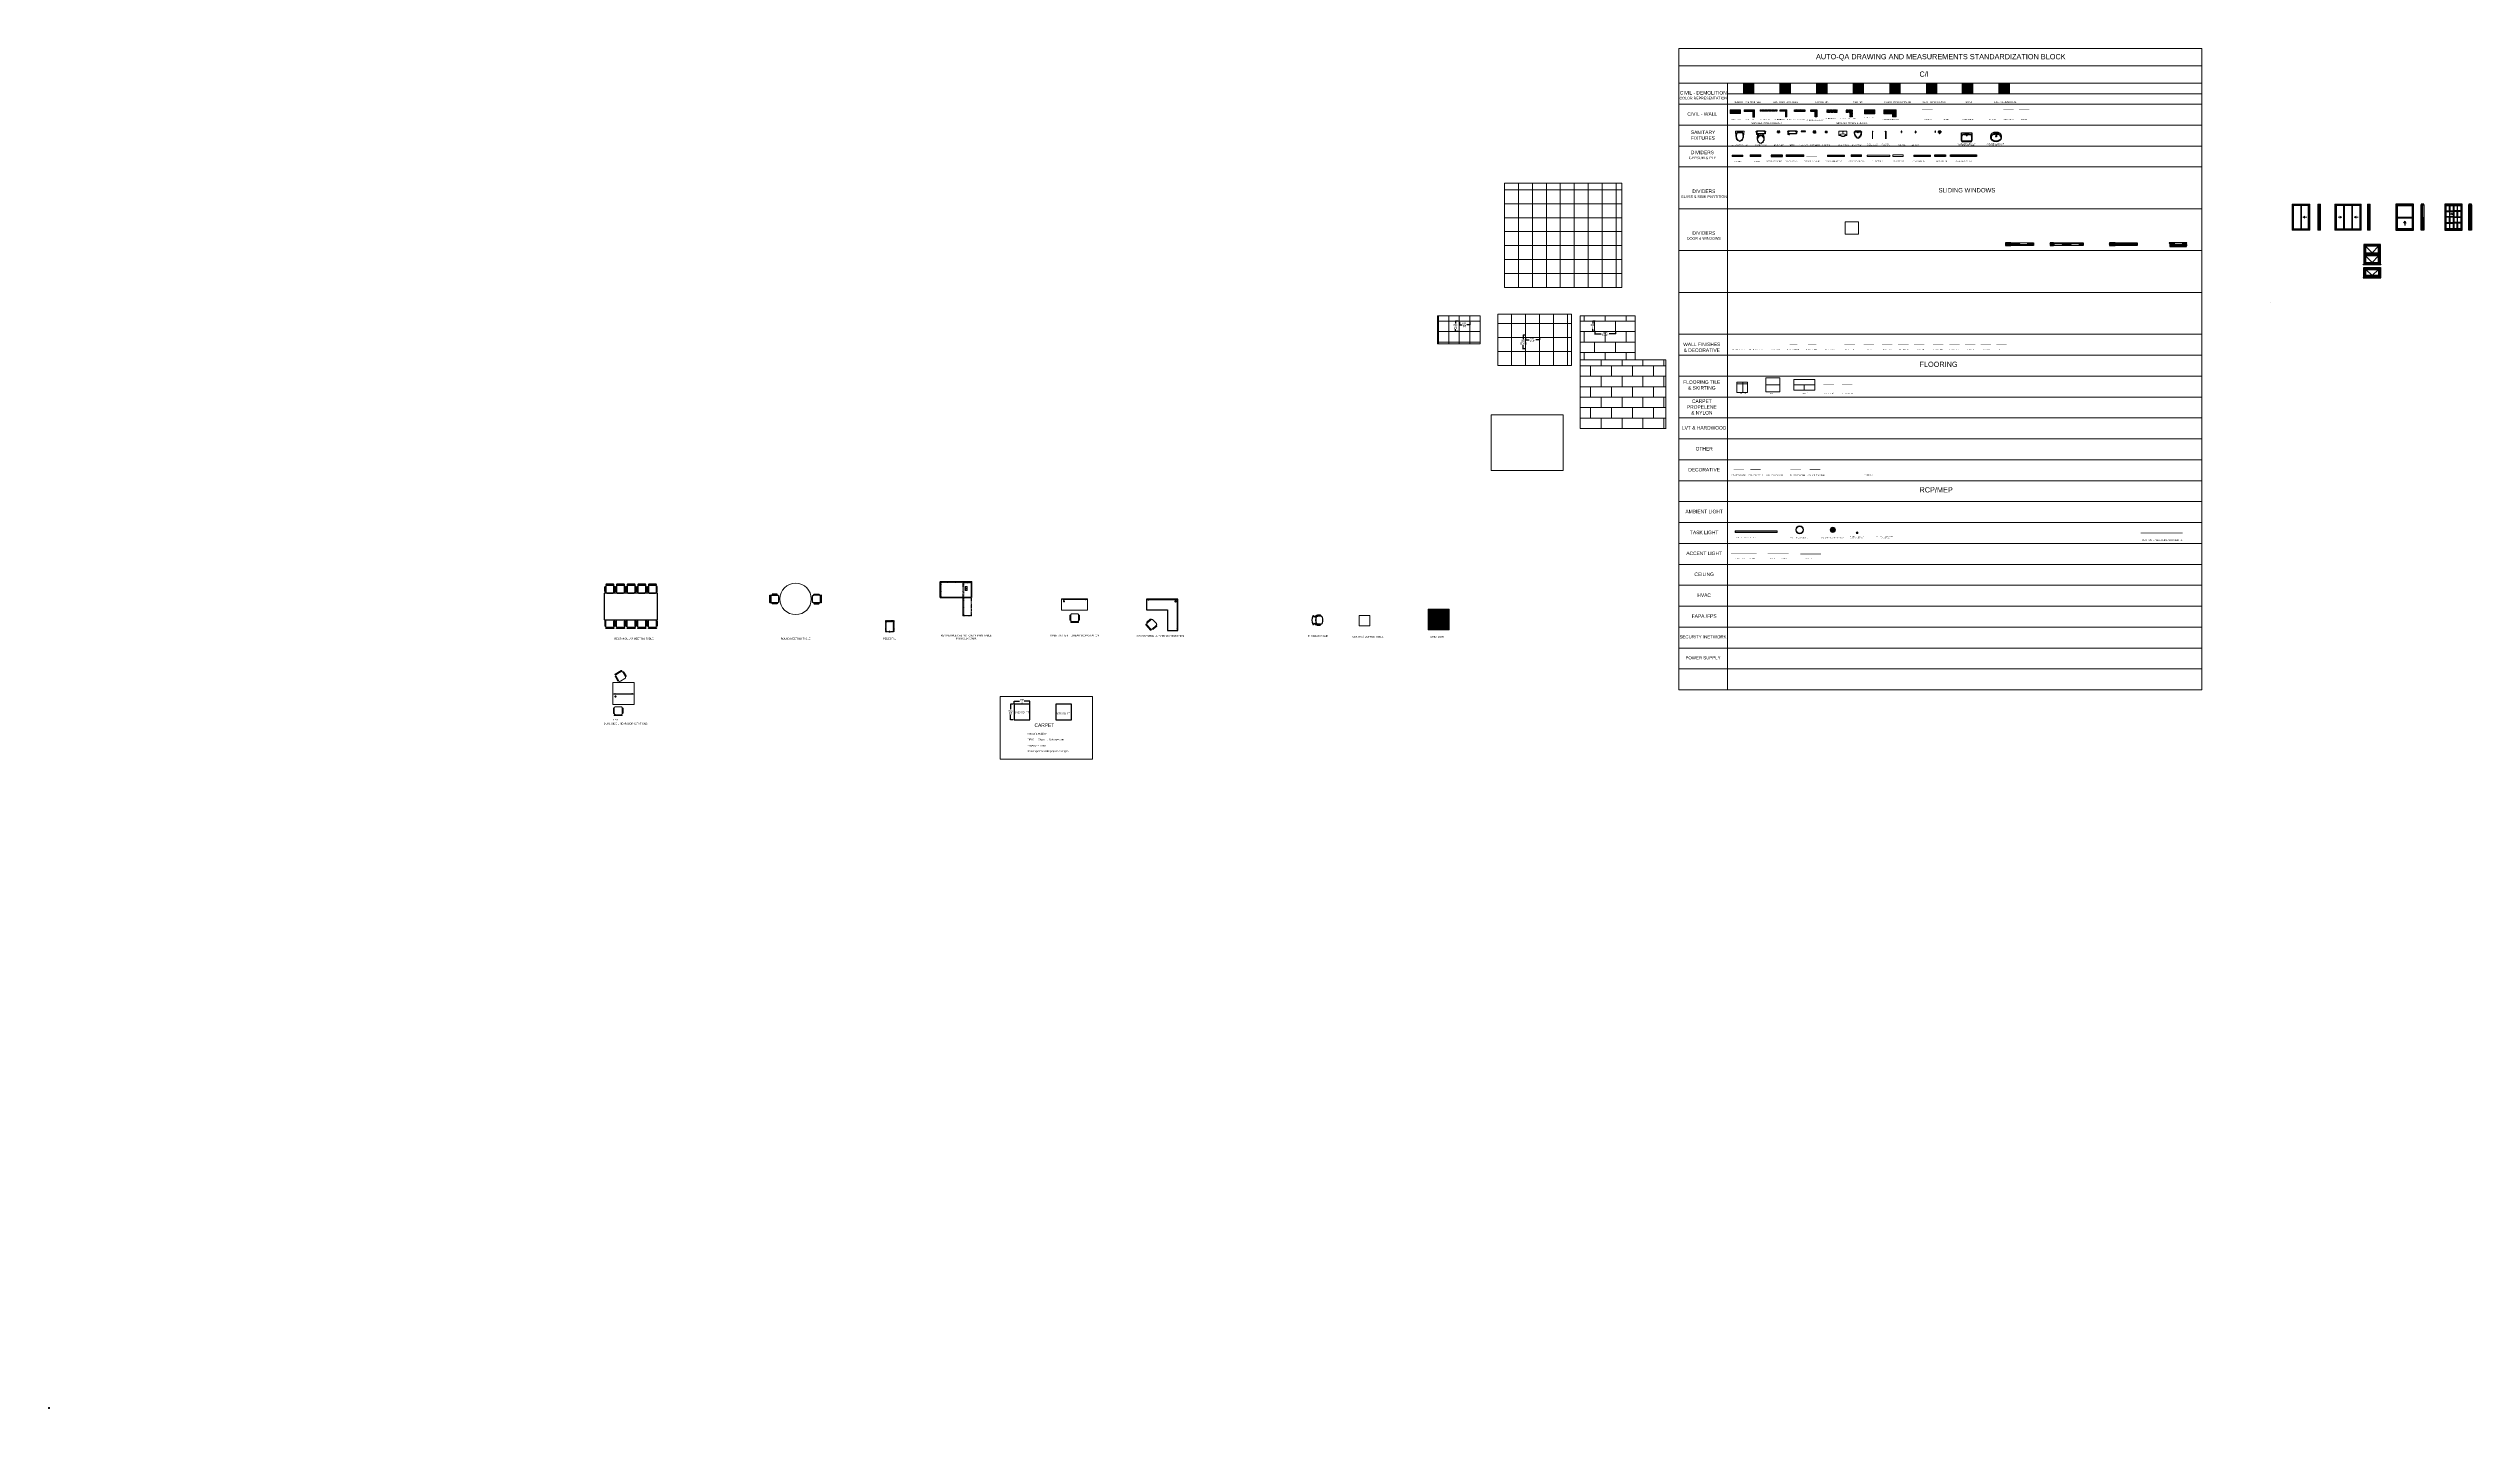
# Model space of a CAD drawing. Header units: millimetres. Extents: x -30 to 138967, y -30 to 77998.
import ezdxf

# ---------------------------------------------------------------- set-up
doc = ezdxf.new("R2010")
doc.units = ezdxf.units.MM
doc.header["$LTSCALE"] = 10
doc.header["$MEASUREMENT"] = 0
for name, pattern in [('ACAD_ISO03W100', [30, 12, -18]), ('ACAD_ISO07W100', [3, 0, -3]), ('DASHED2', [0.375, 0.25, -0.125]), ('HIDDEN', [0.375, 0.25, -0.125])]:
    doc.linetypes.add(name, pattern=pattern)
doc.layers.get('0').update_dxf_attribs({"lineweight": 13})
for name, color, linetype, lineweight in [('-AC UNIT', 7, 'Continuous', 13), ('3 IN. GYPSUM', 115, 'Continuous', 9), ('3 in.SIPOREX WALL', 102, 'DASHED2', 5), ('6 in. SIPOREX WALL', 2, 'DASHED2', 5), ('9 IN. SIPOREX WALL', 144, 'Continuous', 13), ('A-EQUIPMENT', 252, 'Continuous', 15), ('C- TRANSITION PROFILE', 92, 'Continuous', 20), ('C-I FLOORING', 253, 'Continuous', 25), ('CIVIL - DEMOLITION-  CIVIL WALLS', 242, 'Continuous', 20), ('CONCEALED PROFILE STRIP LIGHT', 50, 'Continuous', 13), ('CORNER PROFILE STRIP', 40, 'Continuous', 13), ('COVE LIGHT', 30, 'Continuous', 13), ('CUSTOM LINEAR LIKE CURVES', 51, 'Continuous', 13), ('DOOR_GLASS', 160, 'Continuous', 0), ('FS_HATCH', 7, 'Continuous', 13), ('Furniture', 14, 'Continuous', 25), ('Lacquered Glass', 152, 'Continuous', 5), ('Partition Gypsum', 32, 'Continuous', 20), ('SKIRTING', 253, 'Continuous', 20), ('SLIDING WINDOWS - THREE', 250, 'Continuous', 13), ('SLIDING WINDOWS - TWO', 251, 'Continuous', 13), ('TASK LIGHT LINEAR SUSPENDED', 250, 'Continuous', 13), ('TASK LIGHT SUSPENDED RING', 250, 'Continuous', 13), ('WALL TILE', 205, 'Continuous', 9), ('WALLPAER - CUSTOM', 203, 'Continuous', 5)]:
    doc.layers.add(name, color=color, linetype=linetype, lineweight=lineweight)
for name, color, linetype, lineweight, true_color in [('100 MM GLASS PARTITION', 5, 'Continuous', 0, 0x0000ff), ('100 MM SKIRTING', 7, 'Continuous', 20, 0x421100), ('75 MM GLASS PARTITION', 5, 'Continuous', 0, 0x0000ff), ('75 MM SKIRTING', 7, 'Continuous', 13, 0x615c4c), ('ACOUSTIC-CNC', 7, 'Continuous', 20, 0xad0057), ('ACOUSTIC-PLAIN', 7, 'Continuous', 5, 0xff8c66), ('BLIND -PVC', 7, 'Continuous', 13, 0x625f7c), ('BLIND ROLLER', 7, 'Continuous', 9, 0xb38600), ('BLIND ROMAN', 7, 'Continuous', 20, 0xff6161), ('BLIND- ZEBRA', 7, 'Continuous', 15, 0x33ffff), ('DOOR', 7, 'Continuous', 0, 0x228a00), ('FIXED FURNITURE', 7, 'Continuous', 18, 0xeb7500), ('FLUTED PANEL', 7, 'Continuous', 25, 0xbbafa0), ('GLASS FROST -COLOUR', 7, 'Continuous', 13, 0x68d9bb), ('GLASS FROST-NORMAL', 7, 'Continuous', 13, 0x3dcfff), ('GYP & PLY COMBI.3 IN.', 7, 'Continuous', 13, 0x91906e), ('GYP & PLY COMBI.4 IN.', 7, 'Continuous', 13, 0x37372a), ('GYP CLADDING - PACKING', 7, 'Continuous', 13, 0xffe0e8), ('MODULAR SKIRTING 100 MM', 7, 'Continuous', 30, 0x302418), ('MODULAR SKIRTING 50 MM', 7, 'Continuous', 9, 0x7f5f3f), ('OTHER CLADDING', 7, 'Continuous', 13, 0xfa94ca), ('PELMET', 7, 'Continuous', 30, 0x65665c), ('PLASTERING', 7, 'Continuous', 25, 0x201e1e), ('PLY PARTITION 3 INCH', 7, 'Continuous', 13, 0x764a32), ('PLY PARTITION 4 IN.', 7, 'Continuous', 13, 0x130f0c), ('PUNNING', 7, 'Continuous', 5, 0xeac943), ('VINYL-CUSTOM', 7, 'Continuous', 5, 0xe8a3ff), ('WALL CLADING', 7, 'Continuous', 15, 0xb6aab0), ('WALL PANELING', 7, 'Continuous', 18, 0xad5700), ('WALLPAPER -READY', 7, 'Continuous', 5, 0xdbb8ff), ('WATER PROOFING', 7, 'Continuous', 5, 0x3bdff1), ('WRITING GLASS', 7, 'Continuous', 9, 0xd1ff47), ('Z TRANSITION PROFILE', 7, 'Continuous', 30, 0x153e04)]:
    doc.layers.add(name, color=color, linetype=linetype, lineweight=lineweight, true_color=true_color)
for name, color, linetype in [('3 IN. ABOVE GLASS GYPSUM', 252, 'Continuous'), ('4 IN. ABOVE GLASS GYPSUM', 252, 'Continuous'), ('4 in. SIPOREX WALL', 252, 'Continuous'), ('base', 8, 'Continuous'), ('CEILING', 9, 'Continuous'), ('Dynamic Blocks - Adam', 7, 'Continuous'), ('FLOOR TILE - 600 X 600', 37, 'Continuous'), ('FLOOR TILE - 800 X 800', 15, 'Continuous'), ('KEY PEOPLE CABINS - MANAGER CABIN', 248, 'Continuous'), ('PEDESTAL -3 DRAWER', 36, 'Continuous'), ('RECTANGULAR MEETING TABLE', 36, 'Continuous'), ('Referance Lines', 252, 'Continuous'), ('ROUND MEETING TABLE', 34, 'Continuous'), ('TEXT', 7, 'Continuous'), ('WC-DET1', 8, 'Continuous'), ('WC-DET2', 15, 'Continuous'), ('WC-OUTL', 7, 'Continuous')]:
    doc.layers.add(name, color=color, linetype=linetype)
for name, color, linetype, true_color in [('EXISTING WALL', 7, 'Continuous', 0x616161), ('FLOOR TILE - 600 X 1200', 7, 'Continuous', 0x00394c), ('GYPSUM PARTITION', 7, 'Continuous', 0xebffeb), ('SANITARY FIXTURE', 7, 'Continuous', 0x00b3b3)]:
    doc.layers.add(name, color=color, linetype=linetype, true_color=true_color)
doc.styles.add('2MM', font='arial.ttf')
doc.styles.add('ARIAL', font='arial.ttf')
doc.styles.add('DIM COMPOUND', font='arial.ttf', dxfattribs={"height": 100})
doc.styles.get("Standard").update_dxf_attribs({"font": 'arial.ttf'})
doc.dimstyles.new('DIM COMPOUND', dxfattribs={"dimtxt": 100, "dimasz": 25, "dimexe": 0.05, "dimexo": 10, "dimgap": 25, "dimtad": 0, "dimtih": 1, "dimtoh": 1, "dimdec": 0, "dimzin": 0, "dimdsep": 46, "dimtxsty": 'DIM COMPOUND', "dimblk": 'ARCHTICK', "dimcen": 0.01, "dimdle": 5, "dimclrd": 216, "dimclre": 256, "dimclrt": 256, "dimadec": 0, "dimazin": 0, "dimtfac": 0.05, "dimtdec": 0, "dimtofl": 0, "dimtmove": 0, "dimatfit": 3, "dimldrblk": 'DOT', "dimfxl": 150, "dimfxlon": 1, "dimfrac": 2, "dimtolj": 1, "dimtzin": 0, "dimarcsym": 0})
pattern_1 = [(45, (101820.75, 108153.047), (-22.45064, 22.45064), [])]
pattern_2 = [(45, (102006.75, 108153.047), (-22.45064, 22.45064), [])]
pattern_3 = [(45, (102068.87, 108153.047), (-22.45064, 22.45064), [])]
pattern_4 = [(45, (1500, 0), (-0.08838834765, 0.08838834765), [])]

# ---------------------------------------------------------------- blocks, each defined once
blk = doc.blocks.new('*U46')
at = {"layer": 'Lacquered Glass'}
for p, q in [((31447.8, 46161.3), (31447.8, 46161.7)), ((31449.2, 46162), (31448.9, 46162.2)), ((31449.2, 46161.1), (31448.9, 46160.8)), ((31449.7, 46162), (31450, 46162.2)), ((31449.7, 46161.1), (31450, 46160.8)), ((31487.8, 46162), (31487.5, 46162.2)), ((31487.8, 46161.1), (31487.5, 46160.8)), ((31488.4, 46162), (31488.7, 46162.2)), ((31488.4, 46161.1), (31488.7, 46160.8)), ((31489.8, 46161.7), (31489.8, 46161.3))]:
    blk.add_line(p, q, dxfattribs=at)
blk.add_lwpolyline([(31490.8, 46161.7), (31446.8, 46161.7), (31446.8, 46161.3), (31490.8, 46161.3)], close=True, dxfattribs=at)
for points in [[(31450, 46161.7), (31448.8, 46161.7), (31448.8, 46162.2, -0.414214), (31448.9, 46162.3), (31449.9, 46162.3, -0.414214), (31450, 46162.2)], [(31450, 46161.3), (31448.8, 46161.3), (31448.8, 46160.8, 0.414214), (31448.9, 46160.7), (31449.9, 46160.7, 0.414214), (31450, 46160.8)], [(31449.7, 46161.9), (31449.7, 46161.7), (31449.1, 46161.7), (31449.1, 46161.9, -0.414214), (31449.2, 46162), (31449.6, 46162, -0.414214)], [(31449.7, 46161.1), (31449.7, 46161.3), (31449.1, 46161.3), (31449.1, 46161.1, 0.414214), (31449.2, 46161), (31449.6, 46161, 0.414214)], [(31487.5, 46161.7), (31488.7, 46161.7), (31488.7, 46162.2, 0.414214), (31488.6, 46162.3), (31487.6, 46162.3, 0.414214), (31487.5, 46162.2)], [(31487.5, 46161.3), (31488.7, 46161.3), (31488.7, 46160.8, -0.414214), (31488.6, 46160.7), (31487.6, 46160.7, -0.414214), (31487.5, 46160.8)], [(31487.8, 46161.9), (31487.8, 46161.7), (31488.4, 46161.7), (31488.4, 46161.9, 0.414214), (31488.3, 46162), (31487.9, 46162, 0.414214)], [(31487.8, 46161.1), (31487.8, 46161.3), (31488.4, 46161.3), (31488.4, 46161.1, -0.414214), (31488.3, 46161), (31487.9, 46161, -0.414214)]]:
    blk.add_lwpolyline(points, format="xyb", close=True, dxfattribs=at)
at = {"layer": 'OTHER CLADDING', "lineweight": 5}
blk.add_lwpolyline([(31492.8, 46187.5), (31492.8, 46187.5), (31444.8, 46187.5), (31444.8, 46187.5), (31444.8, 46137.5), (31444.8, 46137.5), (31492.8, 46137.5), (31492.8, 46137.5)], close=True, dxfattribs=at)
for radius in [1.4, 1.2]:
    blk.add_circle((31450.4, 46155.7), radius, dxfattribs=at)
for centre, radius, start, end in [((31449.7, 46156.7), 0.602, 343.9431, 22.7287), ((31450.4, 46155.7), 0.8, 56.9121, 93.3359), ((31451.4, 46156.3), 0.602, 127.5193, 166.3049)]:
    blk.add_arc(centre, radius, start, end, dxfattribs=at)
blk = doc.blocks.new('*U20')
at = {"color": 5}
for points in [[(-9.6, 8.2), (-4.5, -0.4, 0.414214), (-3.2, -0.8), (-3.2, -0.8, 0.414214), (-2.8, 0.6), (-7.9, 9.2, 0.414214), (-9.2, 9.6), (-9.2, 9.6, 0.414214)], [(1.8, -1.3), (12.2, 4.8, 0.414214), (13.2, 8.9), (7.1, 19.2, 0.414214), (3, 20.3), (-7.3, 14.2, 0.414214), (-8.4, 10.1), (-2.3, -0.3, 0.414214)], [(1.1, -4.1), (14.9, 4.1, 0.414214), (15.2, 5.4), (15.2, 5.4, 0.414214), (13.9, 5.8), (0.1, -2.3, 0.414214), (-0.3, -3.7, 0.414214)], [(9.3, 19.4), (14.4, 10.8, -0.414214), (14.1, 9.4), (14.1, 9.4, -0.414214), (12.7, 9.7), (7.6, 18.4, -0.414214), (8, 19.7), (8, 19.7, -0.414214)]]:
    blk.add_lwpolyline(points, format="xyb", close=True, dxfattribs=at)
blk = doc.blocks.new('*U19')
at = {"color": 5}
for points in [[(-3, 16), (-3, 6, 0.414214), (-2, 5), (-2, 5, 0.414214), (-1, 6), (-1, 16, 0.414214), (-2, 17), (-2, 17, 0.414214)], [(2, 2), (14, 2, 0.414214), (17, 5), (17, 17, 0.414214), (14, 20), (2, 20, 0.414214), (-1, 17), (-1, 5, 0.414214)], [(0, 0), (16, 0, 0.414214), (17, 1), (17, 1, 0.414214), (16, 2), (0, 2, 0.414214), (-1, 1, 0.414214)], [(19, 16), (19, 6, -0.414214), (18, 5), (18, 5, -0.414214), (17, 6), (17, 16, -0.414214), (18, 17), (18, 17, -0.414214)]]:
    blk.add_lwpolyline(points, format="xyb", close=True, dxfattribs=at)
blk = doc.blocks.new('*U38')
at = {"layer": 'RECTANGULAR MEETING TABLE', "ltscale": 10}
blk.add_lwpolyline([(31926.7, 46321.9), (32046.7, 46321.9), (32046.7, 46381.9), (31926.7, 46381.9)], close=True, dxfattribs=at)
at = {"layer": 'RECTANGULAR MEETING TABLE', "xscale": -1, "rotation": 180.2066509215447}
for p in [(31930.1, 46401.9), (31954.1, 46401.9), (31978.1, 46401.9), (32002.1, 46401.9), (32026.1, 46401.9)]:
    blk.add_blockref('*U19', p, dxfattribs=at)
at = {"layer": 'RECTANGULAR MEETING TABLE', "rotation": 359.7933490784554}
for p in [(31930.1, 46302), (31954.1, 46302), (31978.1, 46302), (32002.1, 46302), (32026.1, 46302)]:
    blk.add_blockref('*U19', p, dxfattribs=at)
blk = doc.blocks.new('*U35')
at = {"color": 5}
for points in [[(8, 8), (8, -8, 0.414214), (9, -9), (9, -9, 0.414214), (10, -8), (10, 8, 0.414214), (9, 9, 0.414214)], [(10, 6), (10, -6, 0.414214), (13, -9), (25, -9, 0.414214), (28, -6), (28, 6, 0.414214), (25, 9), (13, 9, 0.414214)], [(24, 11), (14, 11, 0.414214), (13, 10), (13, 10, 0.414214), (14, 9), (24, 9, 0.414214), (25, 10), (25, 10, 0.414214)], [(24, -11), (14, -11, -0.414214), (13, -10), (13, -10, -0.414214), (14, -9), (24, -9, -0.414214), (25, -10), (25, -10, -0.414214)]]:
    blk.add_lwpolyline(points, format="xyb", close=True, dxfattribs=at)
blk = doc.blocks.new('*U82')
at = {"layer": 'ROUND MEETING TABLE', "lineweight": 5, "ltscale": 10}
blk.add_circle((0, 0), 900, dxfattribs=at)
at = {"layer": 'ROUND MEETING TABLE', "xscale": -25.00000000000027}
for p, yscale, zscale, rotation in [((-1675, -3), 25.00000000000028, 25.00000000000028, 180.2066509215447), ((1675, 3), 25.00000000000027, 25.00000000000027, 0.2066509215446555)]:
    blk.add_blockref('*U35', p, dxfattribs=dict(at, yscale=yscale, zscale=zscale, rotation=rotation))
blk = doc.blocks.new('GYT')
at = {"layer": 'BLIND -PVC'}
for p, q in [((60520, 4894), (60520, 4895)), ((60520, 4895), (60520, 4895)), ((60520, 4895), (60521, 4895)), ((60520, 4894), (60520, 4894)), ((60520, 4894), (60520, 4894)), ((60520, 4894), (60529, 4894)), ((60520, 4863), (60520, 4894)), ((60520, 4891), (60520, 4891)), ((60520, 4863), (60520, 4863)), ((60520, 4863), (60520, 4859)), ((60520, 4859), (60520, 4859)), ((60520, 4835), (60520, 4859)), ((60520, 4834), (60520, 4835)), ((60520, 4835), (60520, 4835)), ((60520, 4835), (60520, 4835)), ((60520, 4834), (60520, 4824)), ((60520, 4834), (60520, 4834)), ((60520, 4824), (60520, 4823)), ((60520, 4823), (60520, 4823)), ((60520, 4823), (60520, 4823)), ((60520, 4823), (60520, 4396)), ((60531, 4396), (60520, 4396)), ((60530, 4896), (60521, 4896)), ((60521, 4896), (60521, 4895)), ((60521, 4895), (60521, 4895)), ((60521, 4895), (60521, 4895)), ((60531, 4895), (60521, 4895)), ((60524, 4789), (60524, 4792)), ((60524, 4792), (60528, 4792)), ((60524, 4789), (60526, 4789)), ((60524, 4401), (60526, 4401)), ((60524, 4398), (60524, 4401)), ((60524, 4398), (60530, 4398)), ((60526, 4789), (60528, 4789)), ((60528, 4401), (60526, 4401)), ((60530, 4792), (60528, 4792)), ((60530, 4789), (60528, 4789)), ((60528, 4401), (60530, 4401)), ((60530, 4792), (60529, 4894)), ((60529, 4894), (60531, 4894)), ((60531, 4896), (60530, 4896)), ((60530, 4789), (60530, 4792)), ((60530, 4792), (60530, 4792)), ((60530, 4398), (60530, 4401)), ((60531, 4895), (60531, 4896)), ((60531, 4896), (60531, 4896)), ((60532, 4895), (60531, 4895)), ((60531, 4895), (60531, 4895)), ((60531, 4895), (60531, 4895)), ((60531, 4895), (60531, 4895)), ((60531, 4895), (60531, 4894)), ((60531, 4895), (60531, 4895)), ((60531, 4895), (60531, 4894)), ((60531, 4894), (60531, 4894)), ((60531, 4894), (60531, 4894)), ((60531, 4894), (60531, 4894)), ((60531, 4894), (60531, 4894)), ((60531, 4894), (60531, 4893)), ((60531, 4889), (60531, 4894)), ((60531, 4893), (60532, 4893)), ((60531, 4893), (60531, 4889)), ((60531, 4886), (60531, 4889)), ((60531, 4889), (60531, 4889)), ((60532, 4889), (60531, 4889)), ((60531, 4772), (60531, 4886)), ((60531, 4886), (60532, 4886)), ((60532, 4772), (60531, 4772)), ((60531, 4707), (60531, 4772)), ((60531, 4707), (60532, 4707)), ((60531, 4398), (60531, 4707)), ((60531, 4396), (60531, 4398)), ((60532, 4398), (60531, 4398)), ((60532, 4894), (60532, 4895)), ((60532, 4893), (60532, 4894)), ((60532, 4894), (60532, 4894)), ((60532, 4894), (60532, 4894)), ((60532, 4889), (60532, 4761)), ((60532, 4772), (60532, 4886)), ((60532, 4707), (60532, 4772)), ((60532, 4761), (60533, 4761)), ((60532, 4755), (60532, 4761)), ((60532, 4755), (60533, 4755)), ((60532, 4755), (60532, 4400)), ((60532, 4400), (60532, 4707)), ((60532, 4398), (60532, 4400)), ((60532, 4400), (60532, 4400)), ((60533, 4755), (60533, 4761))]:
    blk.add_line(p, q, dxfattribs=at)
blk = doc.blocks.new('cabinet lock pl')
at = {"layer": 'BLIND -PVC', "color": 18, "lineweight": 5, "true_color": 0x000000}
for p, q in [((-0.01, -0.02), (-0.01, 0)), ((-0.01, 0), (0, 0)), ((0, 0.03), (0, 0.03)), ((0, 0.02), (0, 0.03)), ((0, 0.02), (0, 0.03)), ((0, 0.02), (0, 0.02)), ((0, 0.02), (0, 0.01)), ((0, 0.02), (0, 0.01)), ((0, 0), (0, 0.01)), ((0, 0.01), (0, 0.01)), ((0, 0), (0, 0.01)), ((0, 0.01), (0, 0.01)), ((0, 0.01), (0, 0.01)), ((0, 0.01), (0, 0.01)), ((0, 0.01), (0, 0.01)), ((0, 0.01), (0, 0.01)), ((0, 0), (0, 0)), ((0, 0), (0, 0)), ((0, 0), (0.01, 0)), ((0.01, -0.02), (0.01, 0)), ((-0.02, -0.03), (-0.02, -0.02)), ((-0.02, -0.03), (-0.02, -0.02)), ((-0.02, -0.02), (-0.02, -0.02)), ((-0.02, -0.03), (-0.02, -0.03)), ((-0.02, -0.03), (0.01, -0.03)), ((0, -0.02), (-0.01, -0.02)), ((-0.02, -0.02), (-0.01, -0.02)), ((0.01, -0.02), (0, -0.02)), ((0.01, -0.03), (0.01, -0.02)), ((0.01, -0.02), (0.01, -0.02)), ((0.02, -0.02), (0.01, -0.02)), ((0.01, -0.03), (0.02, -0.03)), ((0.02, -0.03), (0.02, -0.02))]:
    blk.add_line(p, q, dxfattribs=at)
blk = doc.blocks.new('gret')
at = {"layer": 'SKIRTING'}
for p, q in [((244167, 8986), (244167, 8985)), ((244167, 8986), (244168, 8986)), ((244167, 8985), (244168, 8985)), ((244183, 8986), (244168, 8986)), ((244168, 8985), (244170, 8984)), ((244170, 8984), (244173, 8982)), ((244173, 8982), (244176, 8980)), ((244176, 8980), (244179, 8979)), ((244179, 8979), (244183, 8978)), ((244183, 8985), (244183, 8986)), ((244183, 8984), (244183, 8985)), ((244183, 8985), (244183, 8985)), ((244183, 8984), (244183, 8984)), ((244183, 8984), (244183, 8984)), ((244183, 8983), (244183, 8984)), ((244184, 8983), (244183, 8983)), ((244183, 8978), (244186, 8976)), ((244184, 8982), (244184, 8983)), ((244184, 8982), (244184, 8982)), ((244185, 8981), (244184, 8982)), ((244184, 8982), (244184, 8982)), ((244186, 8980), (244185, 8981)), ((244185, 8981), (244185, 8981)), ((244185, 8981), (244185, 8981)), ((244186, 8980), (244186, 8980)), ((244186, 8980), (244186, 8980)), ((244187, 8980), (244186, 8980)), ((244186, 8980), (244186, 8980)), ((244186, 8976), (244189, 8975)), ((244187, 8980), (244187, 8980)), ((244187, 8979), (244187, 8980)), ((244187, 8979), (244187, 8979)), ((244188, 8979), (244187, 8979)), ((244188, 8979), (244188, 8979)), ((244189, 8979), (244188, 8979)), ((244188, 8979), (244188, 8979)), ((244190, 8978), (244189, 8979)), ((244189, 8975), (244193, 8974)), ((244193, 8977), (244190, 8978)), ((244196, 8977), (244193, 8977)), ((244193, 8974), (244196, 8974)), ((244200, 8976), (244196, 8977)), ((244196, 8974), (244199, 8973)), ((244199, 8973), (244203, 8972)), ((244203, 8975), (244200, 8976)), ((244207, 8975), (244203, 8975)), ((244203, 8972), (244206, 8972)), ((244206, 8972), (244210, 8972)), ((244210, 8975), (244207, 8975)), ((244214, 8974), (244210, 8975)), ((244210, 8972), (244213, 8971)), ((244213, 8971), (244217, 8971)), ((244217, 8974), (244214, 8974)), ((244217, 8974), (244220, 8974)), ((244220, 8971), (244217, 8971)), ((244220, 8974), (244223, 8975)), ((244224, 8972), (244220, 8971)), ((244223, 8975), (244227, 8975)), ((244227, 8972), (244224, 8972)), ((244227, 8975), (244230, 8975)), ((244231, 8972), (244227, 8972)), ((244230, 8975), (244234, 8976)), ((244234, 8973), (244231, 8972)), ((244234, 8976), (244237, 8977)), ((244238, 8974), (244234, 8973)), ((244237, 8977), (244241, 8977)), ((244241, 8974), (244238, 8974)), ((244241, 8977), (244244, 8978)), ((244244, 8975), (244241, 8974)), ((244244, 8978), (244245, 8979)), ((244248, 8976), (244244, 8975)), ((244245, 8979), (244245, 8979)), ((244245, 8979), (244246, 8979)), ((244246, 8979), (244247, 8980)), ((244246, 8979), (244246, 8979)), ((244246, 8979), (244246, 8979)), ((244246, 8979), (244246, 8979)), ((244247, 8980), (244248, 8980)), ((244247, 8980), (244247, 8980)), ((244247, 8980), (244247, 8980)), ((244248, 8980), (244248, 8981)), ((244248, 8981), (244249, 8981)), ((244248, 8980), (244248, 8980)), ((244248, 8980), (244248, 8980)), ((244251, 8978), (244248, 8976)), ((244249, 8982), (244250, 8982)), ((244249, 8981), (244249, 8982)), ((244249, 8981), (244249, 8981)), ((244250, 8984), (244251, 8984)), ((244250, 8983), (244250, 8984)), ((244250, 8982), (244250, 8983)), ((244250, 8983), (244250, 8983)), ((244250, 8982), (244250, 8982)), ((244251, 8985), (244251, 8986)), ((244251, 8986), (244265, 8986)), ((244251, 8984), (244251, 8985)), ((244251, 8985), (244251, 8985)), ((244251, 8984), (244251, 8984)), ((244254, 8979), (244251, 8978)), ((244258, 8980), (244254, 8979)), ((244261, 8982), (244258, 8980)), ((244264, 8984), (244261, 8982)), ((244266, 8985), (244264, 8984)), ((244267, 8986), (244265, 8986)), ((244266, 8985), (244267, 8985)), ((244267, 8986), (244267, 8985))]:
    blk.add_line(p, q, dxfattribs=at)
blk = doc.blocks.new('*U52')
at = {"layer": 'PEDESTAL -3 DRAWER', "linetype": 'ACAD_ISO03W100', "lineweight": 9}
for p, q in [((-500, 0), (0, 0)), ((-482, 632), (-482, 650))]:
    blk.add_line(p, q, dxfattribs=at)
at = {"layer": 'PEDESTAL -3 DRAWER', "linetype": 'ACAD_ISO03W100', "lineweight": 9, "ltscale": 0.2}
for p, q in [((-18, 650), (-482, 650)), ((-18, 632), (-18, 650))]:
    blk.add_line(p, q, dxfattribs=at)
for points in [[(-500, 0), (-500, 650), (-482, 650)], [(-482, 632), (-488, 632), (-488, 626), (-18, 626), (-12, 626), (-12, 632), (-18, 632)], [(-482, 632), (-18, 632)], [(-482, 0), (-482, 626)], [(0, 0), (0, 650), (-18, 650)], [(-18, 626), (-18, 0)]]:
    blk.add_lwpolyline(points, dxfattribs=at)
for points in [[(-18, 0), (-482, 0), (-482, 18), (-18, 18)], [(-469, 588), (-451, 588), (-451, 18), (-469, 18)], [(-451, 588), (-48, 588), (-48, 570), (-451, 570)], [(-48, 588), (-30, 588), (-30, 18), (-48, 18)]]:
    blk.add_lwpolyline(points, close=True, dxfattribs=at)
at = {"layer": 'PEDESTAL -3 DRAWER', "linetype": 'ACAD_ISO03W100', "lineweight": 9, "rotation": 180}
blk.add_blockref('GYT', (60050, 4914), dxfattribs=at)
at = {"layer": 'PEDESTAL -3 DRAWER'}
blk.add_blockref('gret', (-244473, -8986), dxfattribs=at)
at = {"layer": 'PEDESTAL -3 DRAWER', "linetype": 'ACAD_ISO03W100', "lineweight": 9, "xscale": -985.2216748768298, "yscale": 985.2216748768298, "zscale": 985.2216748768298, "rotation": 180}
blk.add_blockref('cabinet lock pl', (-257, 0), dxfattribs=at)
at = {"layer": 'PEDESTAL -3 DRAWER', "linetype": 'ACAD_ISO03W100', "lineweight": 9, "ltscale": 0.2, "xscale": -1, "rotation": 180}
blk.add_blockref('GYT', (-60550, 4914), dxfattribs=at)
blk = doc.blocks.new('Pop-Up Floor Box pl cl 2')
at = {"layer": 'SKIRTING'}
for p, q in [((729, 119), (728, 116)), ((728, 116), (728, 96)), ((728, 95), (728, 96)), ((728, 96), (728, 95)), ((743, 96), (728, 96)), ((728, 95), (728, 95)), ((730, 95), (728, 95)), ((728, 95), (728, 95)), ((728, 95), (730, 95)), ((728, 95), (728, 41)), ((729, 38), (728, 41)), ((728, 41), (728, 40)), ((728, 40), (728, 16)), ((729, 38), (728, 40)), ((728, 16), (729, 14)), ((730, 121), (729, 119)), ((729, 38), (730, 36)), ((730, 35), (729, 38)), ((729, 14), (730, 11)), ((731, 123), (730, 121)), ((837, 95), (730, 95)), ((731, 34), (730, 36)), ((730, 35), (731, 33)), ((730, 11), (731, 9)), ((733, 125), (731, 123)), ((731, 34), (733, 32)), ((731, 33), (733, 31)), ((731, 9), (733, 7)), ((736, 126), (733, 125)), ((733, 31), (733, 32)), ((734, 32), (733, 32)), ((734, 31), (733, 31)), ((733, 7), (736, 6)), ((734, 31), (734, 32)), ((736, 31), (734, 32)), ((736, 30), (734, 31)), ((738, 126), (736, 126)), ((736, 30), (736, 31)), ((736, 31), (736, 31)), ((736, 31), (737, 31)), ((736, 30), (736, 30)), ((737, 30), (736, 30)), ((736, 6), (738, 6)), ((737, 30), (737, 31)), ((738, 31), (737, 31)), ((738, 30), (737, 30)), ((843, 126), (738, 126)), ((739, 31), (738, 31)), ((738, 30), (739, 30)), ((738, 6), (843, 6)), ((739, 30), (739, 31)), ((739, 31), (741, 31)), ((741, 30), (739, 30)), ((741, 30), (741, 31)), ((741, 31), (742, 31)), ((742, 30), (741, 30)), ((742, 30), (742, 31)), ((744, 31), (742, 31)), ((744, 30), (742, 30)), ((748, 96), (743, 96)), ((744, 30), (744, 31)), ((744, 31), (746, 31)), ((746, 30), (744, 30)), ((746, 30), (746, 31)), ((747, 31), (746, 31)), ((746, 30), (747, 30)), ((747, 31), (747, 30)), ((827, 31), (747, 31)), ((748, 30), (747, 30)), ((838, 96), (748, 96)), ((828, 30), (748, 30)), ((774, 17), (773, 15)), ((774, 15), (773, 15)), ((773, 15), (773, 14)), ((774, 14), (773, 14)), ((773, 14), (773, 12)), ((774, 12), (773, 12)), ((773, 11), (773, 12)), ((774, 11), (773, 11)), ((773, 10), (774, 11)), ((773, 11), (773, 10)), ((773, 10), (773, 9)), ((773, 9), (773, 10)), ((773, 9), (773, 9)), ((773, 9), (774, 9)), ((773, 8), (773, 9)), ((773, 9), (773, 9)), ((773, 9), (773, 9)), ((773, 9), (773, 9)), ((773, 9), (773, 9)), ((773, 9), (773, 9)), ((773, 9), (773, 9)), ((773, 8), (773, 8)), ((773, 8), (774, 8)), ((775, 26), (774, 25)), ((774, 25), (775, 25)), ((774, 25), (774, 24)), ((775, 24), (774, 24)), ((774, 22), (774, 24)), ((774, 22), (775, 22)), ((775, 22), (774, 20)), ((774, 22), (774, 20)), ((774, 20), (774, 20)), ((774, 19), (774, 20)), ((774, 20), (774, 19)), ((774, 19), (774, 19)), ((774, 17), (774, 19)), ((774, 17), (774, 19)), ((774, 17), (774, 17)), ((774, 17), (774, 15)), ((774, 14), (774, 15)), ((774, 14), (774, 12)), ((774, 12), (774, 11)), ((774, 9), (774, 9)), ((774, 9), (774, 9)), ((774, 9), (774, 9)), ((774, 9), (774, 9)), ((774, 9), (774, 9)), ((774, 9), (774, 9)), ((774, 9), (774, 9)), ((774, 9), (774, 9)), ((774, 9), (795, 9)), ((774, 8), (774, 8)), ((774, 8), (774, 8)), ((795, 8), (774, 8)), ((774, 8), (774, 8)), ((774, 8), (774, 8)), ((775, 28), (775, 28)), ((775, 27), (775, 28)), ((775, 28), (775, 28)), ((775, 28), (775, 28)), ((775, 28), (776, 28)), ((775, 27), (775, 27)), ((775, 27), (775, 27)), ((775, 27), (775, 27)), ((775, 27), (775, 27)), ((775, 27), (775, 27)), ((775, 27), (775, 27)), ((776, 27), (775, 27)), ((775, 27), (775, 26)), ((775, 27), (775, 27)), ((775, 27), (775, 27)), ((775, 27), (775, 27)), ((775, 27), (775, 27)), ((775, 26), (775, 27)), ((775, 26), (775, 25)), ((775, 26), (794, 26)), ((775, 25), (775, 24)), ((775, 22), (775, 24)), ((776, 28), (776, 28)), ((776, 28), (776, 28)), ((776, 27), (776, 28)), ((776, 28), (776, 28)), ((776, 28), (776, 28)), ((776, 28), (776, 28)), ((776, 28), (793, 28)), ((776, 28), (776, 28)), ((793, 28), (776, 28)), ((776, 27), (776, 27)), ((780, 21), (790, 21)), ((780, 21), (780, 21)), ((790, 21), (780, 21)), ((781, 20), (789, 20)), ((781, 20), (789, 20)), ((781, 20), (781, 20)), ((782, 19), (782, 19)), ((788, 19), (782, 19)), ((788, 19), (782, 19)), ((787, 18), (783, 18)), ((787, 18), (783, 18)), ((783, 18), (783, 18)), ((787, 18), (787, 18)), ((788, 19), (788, 19)), ((789, 20), (789, 20)), ((790, 21), (790, 21)), ((794, 28), (793, 28)), ((793, 28), (793, 28)), ((793, 28), (794, 28)), ((793, 28), (793, 28)), ((794, 28), (794, 27)), ((794, 28), (794, 28)), ((794, 28), (794, 28)), ((794, 28), (794, 28)), ((794, 28), (794, 28)), ((794, 28), (795, 28)), ((794, 28), (794, 28)), ((794, 27), (794, 27)), ((794, 27), (794, 27)), ((794, 27), (794, 27)), ((794, 27), (794, 27)), ((794, 27), (794, 27)), ((794, 27), (794, 27)), ((794, 27), (794, 27)), ((794, 27), (794, 27)), ((794, 27), (794, 26)), ((795, 25), (794, 26)), ((795, 28), (795, 27)), ((795, 27), (795, 26)), ((795, 27), (795, 27)), ((795, 27), (795, 27)), ((795, 27), (795, 27)), ((795, 27), (795, 27)), ((795, 25), (795, 26)), ((795, 26), (843, 26)), ((795, 25), (795, 25)), ((795, 25), (795, 24)), ((795, 25), (795, 24)), ((795, 24), (795, 24)), ((795, 24), (795, 22)), ((795, 24), (795, 22)), ((795, 22), (795, 22)), ((795, 22), (795, 20)), ((796, 20), (795, 22)), ((796, 20), (795, 20)), ((795, 19), (795, 20)), ((796, 19), (795, 19)), ((795, 19), (795, 17)), ((796, 17), (795, 17)), ((795, 17), (796, 15)), ((795, 9), (796, 9)), ((795, 9), (795, 9)), ((795, 9), (795, 9)), ((796, 8), (795, 8)), ((795, 8), (795, 8)), ((796, 19), (796, 20)), ((796, 17), (796, 19)), ((796, 17), (796, 15)), ((796, 15), (796, 15)), ((796, 14), (796, 15)), ((796, 14), (796, 15)), ((796, 14), (796, 14)), ((796, 12), (796, 14)), ((796, 14), (796, 12)), ((796, 11), (796, 12)), ((796, 12), (796, 12)), ((796, 12), (796, 11)), ((796, 11), (796, 11)), ((796, 10), (796, 11)), ((797, 10), (796, 11)), ((796, 9), (796, 10)), ((796, 9), (796, 9)), ((796, 9), (796, 9)), ((796, 9), (796, 9)), ((796, 9), (796, 9)), ((796, 9), (796, 9)), ((796, 9), (796, 9)), ((796, 9), (796, 9)), ((796, 9), (796, 9)), ((796, 9), (796, 9)), ((796, 9), (796, 9)), ((797, 9), (796, 9)), ((796, 9), (796, 8)), ((796, 8), (796, 8)), ((796, 8), (796, 8)), ((796, 8), (796, 8)), ((797, 9), (797, 10)), ((797, 9), (797, 9)), ((797, 9), (797, 9)), ((797, 9), (797, 9)), ((797, 9), (797, 9)), ((830, 31), (827, 31)), ((831, 30), (828, 30)), ((832, 32), (830, 31)), ((833, 31), (831, 30)), ((834, 34), (832, 32)), ((835, 33), (833, 31)), ((836, 36), (834, 34)), ((837, 35), (835, 33)), ((837, 38), (836, 36)), ((838, 95), (837, 95)), ((837, 95), (837, 41)), ((837, 41), (837, 38)), ((838, 38), (837, 35)), ((838, 96), (838, 95)), ((838, 40), (838, 95)), ((838, 40), (838, 38)), ((843, 126), (948, 126)), ((843, 106), (843, 126)), ((843, 106), (843, 26)), ((891, 26), (843, 26)), ((843, 6), (843, 26)), ((948, 6), (843, 6)), ((848, 96), (938, 96)), ((848, 95), (848, 96)), ((848, 95), (849, 95)), ((848, 95), (848, 40)), ((848, 40), (849, 38)), ((849, 95), (849, 41)), ((849, 95), (956, 95)), ((849, 41), (850, 38)), ((849, 38), (850, 35)), ((850, 38), (851, 36)), ((850, 35), (851, 33)), ((851, 36), (852, 34)), ((851, 33), (853, 31)), ((852, 34), (854, 32)), ((853, 31), (856, 30)), ((854, 32), (857, 31)), ((856, 30), (858, 30)), ((857, 31), (859, 31)), ((858, 30), (938, 30)), ((859, 31), (939, 31)), ((890, 17), (891, 19)), ((890, 17), (891, 17)), ((890, 17), (890, 15)), ((890, 15), (891, 15)), ((890, 14), (890, 15)), ((890, 14), (891, 14)), ((891, 14), (890, 12)), ((890, 12), (890, 14)), ((890, 11), (890, 12)), ((890, 12), (890, 12)), ((890, 12), (890, 11)), ((890, 11), (890, 11)), ((890, 10), (890, 11)), ((890, 10), (890, 11)), ((890, 9), (890, 10)), ((890, 9), (890, 10)), ((890, 9), (890, 9)), ((890, 9), (890, 9)), ((890, 9), (890, 9)), ((890, 9), (890, 9)), ((891, 9), (890, 9)), ((890, 9), (890, 9)), ((890, 9), (890, 9)), ((890, 9), (890, 9)), ((890, 9), (890, 9)), ((890, 9), (890, 8)), ((890, 9), (890, 9)), ((890, 9), (890, 9)), ((890, 8), (890, 8)), ((890, 8), (891, 8)), ((891, 27), (891, 27)), ((891, 26), (891, 27)), ((891, 27), (892, 27)), ((891, 27), (891, 27)), ((891, 25), (891, 26)), ((892, 25), (891, 25)), ((891, 25), (891, 24)), ((891, 24), (892, 24)), ((892, 24), (891, 22)), ((891, 22), (891, 24)), ((891, 22), (891, 22)), ((891, 22), (891, 20)), ((891, 20), (891, 22)), ((891, 20), (891, 20)), ((891, 20), (891, 19)), ((891, 19), (891, 20)), ((891, 19), (891, 19)), ((891, 19), (891, 17)), ((891, 17), (891, 15)), ((891, 14), (891, 15)), ((891, 9), (891, 9)), ((891, 9), (891, 9)), ((891, 9), (891, 9)), ((891, 9), (891, 9)), ((891, 9), (891, 9)), ((912, 9), (891, 9)), ((891, 8), (891, 8)), ((891, 8), (891, 8)), ((891, 8), (891, 8)), ((912, 8), (891, 8)), ((892, 28), (893, 28)), ((892, 28), (892, 28)), ((892, 27), (892, 28)), ((892, 28), (892, 28)), ((892, 28), (892, 28)), ((892, 28), (892, 28)), ((892, 27), (892, 27)), ((892, 27), (892, 27)), ((893, 27), (892, 27)), ((892, 27), (892, 27)), ((892, 27), (892, 27)), ((892, 27), (892, 27)), ((892, 27), (892, 27)), ((892, 27), (892, 27)), ((892, 27), (892, 27)), ((892, 26), (892, 27)), ((911, 26), (892, 26)), ((892, 26), (892, 25)), ((892, 24), (892, 25)), ((893, 28), (893, 28)), ((893, 28), (893, 27)), ((893, 28), (893, 28)), ((893, 28), (893, 28)), ((893, 28), (893, 28)), ((910, 28), (893, 28)), ((893, 28), (893, 28)), ((910, 28), (893, 28)), ((907, 21), (897, 21)), ((897, 21), (897, 21)), ((897, 21), (907, 21)), ((906, 20), (898, 20)), ((906, 20), (898, 20)), ((898, 20), (898, 20)), ((899, 19), (899, 19)), ((899, 19), (905, 19)), ((899, 19), (905, 19)), ((900, 18), (904, 18)), ((900, 18), (904, 18)), ((900, 18), (900, 18)), ((904, 18), (904, 18)), ((905, 19), (905, 19)), ((906, 20), (906, 20)), ((907, 21), (907, 21)), ((911, 28), (910, 28)), ((910, 28), (910, 28)), ((910, 28), (910, 28)), ((910, 28), (910, 28)), ((910, 28), (911, 28)), ((910, 28), (910, 28)), ((911, 27), (911, 28)), ((911, 28), (911, 28)), ((911, 28), (911, 28)), ((911, 28), (911, 28)), ((911, 28), (911, 27)), ((911, 28), (911, 28)), ((911, 27), (911, 27)), ((911, 27), (911, 27)), ((911, 27), (911, 27)), ((911, 27), (911, 27)), ((911, 27), (911, 27)), ((911, 27), (911, 27)), ((911, 27), (911, 27)), ((911, 27), (911, 27)), ((911, 27), (912, 27)), ((911, 26), (911, 27)), ((911, 26), (911, 25)), ((912, 25), (911, 25)), ((911, 25), (911, 24)), ((911, 24), (912, 24)), ((912, 22), (911, 24)), ((912, 26), (912, 27)), ((912, 27), (912, 27)), ((912, 27), (912, 27)), ((912, 27), (912, 27)), ((912, 25), (912, 26)), ((912, 25), (912, 24)), ((912, 22), (912, 24)), ((912, 22), (912, 22)), ((912, 20), (912, 22)), ((912, 20), (912, 22)), ((912, 20), (912, 20)), ((912, 19), (912, 20)), ((912, 20), (913, 19)), ((912, 19), (913, 19)), ((912, 17), (912, 19)), ((912, 17), (913, 17)), ((912, 15), (912, 17)), ((912, 15), (913, 15)), ((912, 14), (912, 15)), ((912, 9), (912, 9)), ((912, 9), (913, 9)), ((912, 9), (912, 9)), ((912, 9), (912, 9)), ((912, 9), (912, 9)), ((913, 8), (912, 8)), ((912, 8), (912, 8)), ((912, 8), (912, 8)), ((913, 17), (913, 19)), ((913, 17), (913, 15)), ((913, 15), (913, 14)), ((912, 14), (913, 14)), ((912, 14), (913, 12)), ((913, 14), (913, 12)), ((913, 11), (913, 12)), ((913, 12), (913, 11)), ((913, 12), (913, 12)), ((913, 11), (913, 11)), ((913, 10), (913, 11)), ((913, 10), (913, 11)), ((913, 9), (913, 10)), ((913, 9), (913, 10)), ((913, 9), (913, 9)), ((913, 9), (913, 9)), ((913, 9), (913, 9)), ((913, 9), (913, 9)), ((913, 9), (913, 9)), ((913, 9), (913, 9)), ((913, 9), (913, 9)), ((913, 9), (913, 9)), ((913, 9), (913, 9)), ((913, 9), (913, 9)), ((913, 9), (913, 9)), ((913, 8), (913, 9)), ((913, 8), (913, 8)), ((913, 8), (913, 8)), ((938, 96), (943, 96)), ((938, 30), (939, 30)), ((939, 31), (939, 30)), ((939, 31), (941, 31)), ((939, 30), (941, 30)), ((941, 30), (941, 31)), ((942, 31), (941, 31)), ((941, 30), (942, 30)), ((942, 30), (942, 31)), ((942, 31), (944, 31)), ((944, 30), (942, 30)), ((943, 96), (958, 96)), ((944, 30), (944, 31)), ((946, 31), (944, 31)), ((946, 30), (944, 30)), ((946, 30), (946, 31)), ((947, 31), (946, 31)), ((946, 30), (947, 30)), ((947, 30), (947, 31)), ((947, 31), (948, 31)), ((948, 30), (947, 30)), ((951, 126), (948, 126)), ((948, 31), (949, 31)), ((948, 30), (949, 30)), ((951, 6), (948, 6)), ((949, 30), (949, 31)), ((951, 31), (949, 31)), ((949, 30), (951, 30)), ((953, 125), (951, 126)), ((952, 32), (951, 31)), ((951, 30), (951, 31)), ((951, 31), (951, 31)), ((951, 30), (952, 31)), ((951, 30), (951, 30)), ((953, 7), (951, 6)), ((952, 31), (952, 32)), ((952, 32), (953, 32)), ((952, 31), (953, 31)), ((953, 125), (955, 123)), ((955, 34), (953, 32)), ((955, 33), (953, 31)), ((953, 31), (953, 32)), ((955, 9), (953, 7)), ((955, 123), (957, 121)), ((955, 34), (957, 36)), ((957, 35), (955, 33)), ((957, 11), (955, 9)), ((956, 95), (958, 95)), ((958, 95), (956, 95)), ((958, 119), (957, 121)), ((958, 38), (957, 35)), ((957, 36), (958, 38)), ((958, 14), (957, 11)), ((958, 119), (958, 116)), ((958, 96), (958, 116)), ((958, 95), (958, 96)), ((958, 96), (958, 95)), ((958, 95), (958, 95)), ((958, 95), (958, 95)), ((958, 95), (958, 41)), ((958, 41), (958, 40)), ((958, 38), (958, 41)), ((958, 40), (958, 38)), ((958, 40), (958, 16)), ((958, 16), (958, 14))]:
    blk.add_line(p, q, dxfattribs=at)
blk = doc.blocks.new('*U97')
at = {"layer": 'Furniture', "linetype": 'ACAD_ISO03W100', "lineweight": 9, "ltscale": 0.2}
for p, q in [((52425, 46883), (52425, 44983)), ((52443, 46876), (52443, 46641)), ((52443, 46201), (52443, 46183)), ((52476, 46865), (52476, 45001))]:
    blk.add_line(p, q, dxfattribs=at)
at = {"layer": 'Furniture', "linetype": 'ACAD_ISO03W100', "lineweight": 9}
for p in [(52925, 46858), (52907, 45001)]:
    blk.add_line(p, (52925, 45001), dxfattribs=at)
at = {"layer": 'Furniture', "lineweight": 35}
blk.add_lwpolyline([(52925, 46033), (51125, 46033), (51125, 46933), (52925, 46933)], close=True, dxfattribs=at)
at = {"layer": 'Furniture', "linetype": 'ACAD_ISO03W100', "lineweight": 9, "ltscale": 0.2}
for points in [[(51149, 46883), (52425, 46883), (52425, 46908), (51149, 46908)], [(51175, 46058), (51149, 46058), (51149, 46883), (51175, 46883)], [(52425, 46641), (52443, 46641), (52443, 46908), (52425, 46908)], [(52425, 45001), (52443, 45001), (52443, 46201), (52425, 46201)]]:
    blk.add_lwpolyline(points, close=True, dxfattribs=at)
for points in [[(52925, 46908), (52425, 46908), (52425, 46883)], [(52925, 46883), (52925, 44983), (52425, 44983), (52425, 46033)], [(52925, 46883), (52925, 44983), (52425, 44983), (52425, 46033)], [(52925, 46865), (52925, 46883), (52443, 46883)], [(52901, 46865), (52443, 46865)], [(52907, 45001), (52907, 44995), (52901, 44995), (52901, 46858), (52901, 46870), (52907, 46870), (52907, 46858)], [(52907, 45001), (52907, 46858)], [(52425, 45001), (52901, 45001)], [(52907, 44983), (52907, 45001), (52425, 45001)]]:
    blk.add_lwpolyline(points, dxfattribs=at)
at = {"layer": 'Furniture', "linetype": 'ACAD_ISO03W100', "lineweight": 9}
for points in [[(52443, 46691), (52425, 46691)], [(52425, 44983), (52925, 44983), (52925, 45001)]]:
    blk.add_lwpolyline(points, dxfattribs=at)
at = {"rotation": 270}
blk.add_blockref('Pop-Up Floor Box pl cl 2', (52548, 47377), dxfattribs=at)
blk = doc.blocks.new('CHAIR')
at = {"color": 5}
for points in [[(-3, 16), (-3, 6, 0.414214), (-2, 5), (-2, 5, 0.414214), (-1, 6), (-1, 16, 0.414214), (-2, 17), (-2, 17, 0.414214)], [(2, 2), (14, 2, 0.414214), (17, 5), (17, 17, 0.414214), (14, 20), (2, 20, 0.414214), (-1, 17), (-1, 5, 0.414214)], [(0, 0), (16, 0, 0.414214), (17, 1), (17, 1, 0.414214), (16, 2), (0, 2, 0.414214), (-1, 1, 0.414214)], [(19, 16), (19, 6, -0.414214), (18, 5), (18, 5, -0.414214), (17, 6), (17, 16, -0.414214), (18, 17), (18, 17, -0.414214)]]:
    blk.add_lwpolyline(points, format="xyb", close=True, dxfattribs=at)
blk = doc.blocks.new('*U48')
at = {"layer": 'Lacquered Glass'}
for p, q in [((-1425, -33), (-1425, -25)), ((-1390, -18), (-1397, -11)), ((-1390, -40), (-1397, -48)), ((-1376, -18), (-1368, -11)), ((-1376, -40), (-1368, -48)), ((-124, -18), (-131, -11)), ((-124, -40), (-131, -48)), ((-110, -18), (-103, -11)), ((-110, -40), (-103, -48)), ((-75, -25), (-75, -33))]:
    blk.add_line(p, q, dxfattribs=at)
blk.add_lwpolyline([(-50, -25), (-1450, -25), (-1450, -33), (-50, -33)], close=True, dxfattribs=at)
for points in [[(-1368, -25), (-1398, -25), (-1398, -13, -0.4142136), (-1395, -10), (-1370, -10, -0.4142136), (-1368, -13)], [(-1368, -33), (-1398, -33), (-1398, -46, 0.4142136), (-1395, -48), (-1370, -48, 0.4142136), (-1368, -46)], [(-1375, -20), (-1375, -25), (-1390, -25), (-1390, -20, -0.4142136), (-1388, -17), (-1378, -17, -0.4142136)], [(-1375, -39), (-1375, -33), (-1390, -33), (-1390, -39, 0.4142136), (-1388, -41), (-1378, -41, 0.4142136)], [(-132, -25), (-102, -25), (-102, -13, 0.4142136), (-105, -10), (-130, -10, 0.4142136), (-132, -13)], [(-132, -33), (-102, -33), (-102, -46, -0.4142136), (-105, -48), (-130, -48, -0.4142136), (-132, -46)], [(-125, -20), (-125, -25), (-110, -25), (-110, -20, 0.4142136), (-112, -17), (-122, -17, 0.4142136)], [(-125, -39), (-125, -33), (-110, -33), (-110, -39, -0.4142136), (-112, -41), (-122, -41, -0.4142136)]]:
    blk.add_lwpolyline(points, format="xyb", close=True, dxfattribs=at)
at = {"layer": 'OTHER CLADDING', "lineweight": 5}
blk.add_lwpolyline([(0, 0), (0, 0), (-1500, 0), (-1500, 0), (-1500, -650), (-1500, -650), (0, -650), (0, -650)], close=True, dxfattribs=at)
at = {"layer": 'OTHER CLADDING'}
for radius in [35, 30]:
    blk.add_circle((-1360, -140), radius, dxfattribs=at)
for centre, radius, start, end in [((-1375, -116), 15.1, 343.94308, 22.72872), ((-1360, -140), 20, 56.91212, 93.3359), ((-1334, -127), 15.1, 127.5193, 166.30494)]:
    blk.add_arc(centre, radius, start, end, dxfattribs=at)
blk = doc.blocks.new('*U71')
for points in [[(14, -22, -0.135207), (20, -21, -0.085565), (26, -23, 0.691379), (28, -21, -0.196605), (28, 21, 0.691379), (26, 23, -0.085565), (20, 21, -0.135207), (14, 22, -0.087215), (10, 25, 0.528664), (5, 24, 0.198499), (5, -24, 0.528664), (10, -25, -0.087215)], [(20, -20, 0.135207), (14, -21, 0.082196), (10, -24, -0.520421), (7, -23, -0.201577), (7, 23, -0.520421), (10, 24, 0.082196), (14, 21, 0.135207), (20, 20, 0.07923), (26, 22, -0.678859), (27, 21, 0.191978), (27, -21, -0.678859), (26, -22, 0.07923)], [(28, 24, -0.169926), (28, 27, -0.269103), (30, 29, -0.096039), (49, 30, -0.352388), (52, 26, -0.40839), (50, 24, -0.010715), (30, 23, -0.316609)], [(28, -24, 0.169926), (28, -27, 0.269103), (30, -29, 0.096039), (49, -30, 0.352388), (52, -26, 0.40839), (50, -24, 0.010715), (30, -23, 0.316609)]]:
    blk.add_lwpolyline(points, format="xyb", close=True)
for points in [[(23, 23), (20, 23), (20, 25), (23, 25)], [(20, 23), (20, 22)], [(23, 23), (23, 22)], [(48, 23), (48, 24)], [(50, 23), (50, 24)], [(20, -23), (20, -22)], [(23, -23), (20, -23), (20, -25), (23, -25)], [(23, -23), (23, -22)], [(48, -24), (48, -23)], [(50, -24), (50, -23)]]:
    blk.add_lwpolyline(points)
for centre, radius, start, end in [((19, 42), 18.2, 282.6494, 298.3648), ((26, 45), 21.6, 261.3921, 267.6327), ((47, -23), 46.2, 79.13, 115.3952), ((26, 45), 21.6, 273.5112, 276.5465), ((54, 13), 9, 16.9445, 79.13), ((10, 0), 54.9, 343.0555, 16.9445), ((26, -45), 21.6, 92.3673, 98.6079), ((19, -42), 18.2, 61.6352, 77.3506), ((47, 23), 46.2, 244.6048, 280.87), ((26, -45), 21.6, 83.4535, 86.4888), ((54, -13), 9, 280.87, 343.0555)]:
    blk.add_arc(centre, radius, start, end)
blk = doc.blocks.new('*U55')
at = {"lineweight": 5, "ltscale": 10}
blk.add_lwpolyline([(74712, 44875), (75312, 44875), (75312, 45475), (74712, 45475)], close=True, dxfattribs=at)
blk = doc.blocks.new('*U58')
at = {"layer": 'WALL PANELING', "lineweight": 5, "ltscale": 10, "true_color": 0xc7c8ca, "transparency": 33554687}
h = blk.add_hatch(dxfattribs=at)
h.set_pattern_fill('ANSI31', color=9)
h.set_pattern_definition([(45, (600, -600), (-0.08838834765, 0.08838834765), [])])
h.paths.add_polyline_path([(80300, 45455), (79140, 45455), (79140, 44295), (80300, 44295)])
at = {"lineweight": 5, "ltscale": 10}
for points in [[(79120, 44275), (80320, 44275), (80320, 45475), (79120, 45475)], [(79125, 44280), (80315, 44280), (80315, 45470), (79125, 45470)], [(79140, 44295), (80300, 44295), (80300, 45455), (79140, 45455)]]:
    blk.add_lwpolyline(points, close=True, dxfattribs=at)
blk = doc.blocks.new('_ArchTick')
at = {"color": 0, "linetype": 'ByBlock', "const_width": 0.15}
blk.add_lwpolyline([(-0.5, -0.5), (0.5, 0.5)], dxfattribs=at)
blk = doc.blocks.new('*D68')
at = {"layer": 'DefPoints', "color": 0, "lineweight": 5, "ltscale": 0.1, "transparency": 16777216}
for p in [(55364, 40377), (56264, 40551), (56264, 40377)]:
    blk.add_point(p, dxfattribs=at)
at = {"layer": 'Furniture', "color": 216, "lineweight": -2, "ltscale": 0.1, "transparency": 16777216}
for p, q in [((55359, 40551), (55679, 40551)), ((56269, 40551), (55949, 40551))]:
    blk.add_line(p, q, dxfattribs=at)
at = {"layer": 'Furniture', "lineweight": -2, "ltscale": 0.1, "transparency": 16777216}
for p, q in [((55364, 40401), (55364, 40551)), ((56264, 40401), (56264, 40551))]:
    blk.add_line(p, q, dxfattribs=at)
at = {"layer": 'Furniture', "color": 216, "lineweight": -2, "ltscale": 0.1, "transparency": 16777216, "xscale": 25, "yscale": 25, "zscale": 25, "rotation": 180}
blk.add_blockref('_ArchTick', (55364, 40551), dxfattribs=at)
at = {"layer": 'Furniture', "color": 216, "lineweight": -2, "ltscale": 0.1, "transparency": 16777216, "xscale": 25, "yscale": 25, "zscale": 25}
blk.add_blockref('_ArchTick', (56264, 40551), dxfattribs=at)
at = {"layer": 'Furniture', "ltscale": 0.1, "transparency": 16777216, "char_height": 100, "attachment_point": 5, "style": 'DIM COMPOUND'}
for s, insert in [('\\A1;900', (55814, 40627)), ("\\A1;[3']", (55814, 40462))]:
    blk.add_mtext(s, dxfattribs=dict(at, insert=insert))
blk = doc.blocks.new('_Dot')
at = {"color": 0, "linetype": 'ByBlock', "lineweight": -2}
blk.add_line((-0.5, 0), (-1, 0), dxfattribs=at)
at = {"color": 0, "linetype": 'ByBlock', "lineweight": 5, "const_width": 0.5}
blk.add_lwpolyline([(-0.25, 0, 1), (0.25, 0, 1)], format="xyb", close=True, dxfattribs=at)
blk = doc.blocks.new('*D69')
at = {"color": 216, "lineweight": -2, "ltscale": 0.1, "transparency": 16777216}
for p, q in [((55156, 40382), (55156, 40092)), ((55156, 39472), (55156, 39762))]:
    blk.add_line(p, q, dxfattribs=at)
at = {"lineweight": -2, "ltscale": 0.1, "transparency": 16777216}
for p, q in [((55306, 40377), (55156, 40377)), ((55306, 39477), (55156, 39477))]:
    blk.add_line(p, q, dxfattribs=at)
at = {"layer": 'DefPoints', "color": 0, "lineweight": 5, "ltscale": 0.1, "transparency": 16777216}
for p in [(55364, 40377), (55156, 39477), (55364, 39477)]:
    blk.add_point(p, dxfattribs=at)
at = {"color": 216, "lineweight": -2, "ltscale": 0.1, "transparency": 16777216, "xscale": 25, "yscale": 25, "zscale": 25}
for p, rotation in [((55156, 40377), 90), ((55156, 39477), 270)]:
    blk.add_blockref('_ArchTick', p, dxfattribs=dict(at, rotation=rotation))
at = {"ltscale": 0.1, "transparency": 16777216, "char_height": 100, "attachment_point": 5, "style": 'DIM COMPOUND'}
for s, insert in [('\\A1;900', (55156, 40003)), ("\\A1;[3']", (55156, 39838))]:
    blk.add_mtext(s, dxfattribs=dict(at, insert=insert))
blk = doc.blocks.new('*U72')
at = {"layer": 'Lacquered Glass'}
for p, q in [((-50, -25), (-1750, -25)), ((-1750, -25), (-1750, -33)), ((-1750, -33), (-50, -33)), ((-1725, -33), (-1725, -25)), ((-1698, -25), (-1698, -12)), ((-1668, -25), (-1698, -25)), ((-1668, -33), (-1698, -33)), ((-1698, -33), (-1698, -46)), ((-1690, -18), (-1697, -11)), ((-1690, -40), (-1697, -47)), ((-1695, -10), (-1670, -10)), ((-1695, -48), (-1670, -48)), ((-1690, -25), (-1690, -19)), ((-1675, -25), (-1690, -25)), ((-1675, -33), (-1690, -33)), ((-1690, -33), (-1690, -39)), ((-1688, -17), (-1678, -17)), ((-1688, -41), (-1678, -41)), ((-1676, -18), (-1669, -11)), ((-1676, -40), (-1669, -47)), ((-1675, -19), (-1675, -25)), ((-1675, -39), (-1675, -33)), ((-1668, -12), (-1668, -25)), ((-1668, -46), (-1668, -33)), ((-132, -12), (-132, -25)), ((-132, -25), (-102, -25)), ((-132, -33), (-102, -33)), ((-132, -46), (-132, -33)), ((-124, -18), (-131, -11)), ((-124, -40), (-131, -47)), ((-104, -10), (-129, -10)), ((-104, -48), (-129, -48)), ((-124, -19), (-124, -25)), ((-124, -25), (-109, -25)), ((-124, -39), (-124, -33)), ((-124, -33), (-109, -33)), ((-112, -17), (-122, -17)), ((-112, -41), (-122, -41)), ((-110, -18), (-103, -11)), ((-110, -40), (-103, -47)), ((-109, -25), (-109, -19)), ((-109, -33), (-109, -39)), ((-102, -25), (-102, -12)), ((-102, -33), (-102, -46)), ((-75, -25), (-75, -33)), ((-50, -33), (-50, -25)), ((-48, -105), (-48, -130)), ((-40, -110), (-47, -103)), ((-40, -124), (-47, -131)), ((-33, -102), (-46, -102)), ((-46, -132), (-33, -132)), ((-41, -112), (-41, -122)), ((-33, -110), (-39, -110)), ((-39, -125), (-33, -125)), ((-25, -50), (-33, -50)), ((-33, -50), (-33, -1750)), ((-33, -75), (-25, -75)), ((-33, -132), (-33, -102)), ((-33, -125), (-33, -110)), ((-25, -1750), (-25, -50)), ((-25, -132), (-25, -102)), ((-25, -102), (-12, -102)), ((-25, -125), (-25, -110)), ((-25, -110), (-19, -110)), ((-19, -125), (-25, -125)), ((-12, -132), (-25, -132)), ((-18, -110), (-11, -103)), ((-18, -124), (-11, -131)), ((-17, -112), (-17, -122)), ((-10, -105), (-10, -130)), ((-48, -1696), (-48, -1671)), ((-40, -1676), (-47, -1669)), ((-40, -1690), (-47, -1697)), ((-46, -1668), (-33, -1668)), ((-33, -1698), (-46, -1698)), ((-41, -1688), (-41, -1678)), ((-39, -1676), (-33, -1676)), ((-33, -1691), (-39, -1691)), ((-33, -1668), (-33, -1698)), ((-33, -1676), (-33, -1691)), ((-25, -1725), (-33, -1725)), ((-33, -1750), (-25, -1750)), ((-25, -1668), (-25, -1698)), ((-12, -1668), (-25, -1668)), ((-19, -1676), (-25, -1676)), ((-25, -1676), (-25, -1691)), ((-25, -1691), (-19, -1691)), ((-25, -1698), (-12, -1698)), ((-18, -1676), (-11, -1669)), ((-18, -1690), (-11, -1697)), ((-17, -1688), (-17, -1678)), ((-10, -1696), (-10, -1671))]:
    blk.add_line(p, q, dxfattribs=at)
for centre, start, end in [((-1695, -12), 90, 180), ((-1695, -46), 180, 270), ((-1688, -19), 90, 180), ((-1688, -39), 180, 270), ((-1678, -19), 0, 90), ((-1678, -39), 270, 0), ((-1670, -12), 0, 90), ((-1670, -46), 270, 360), ((-129, -12), 90, 180), ((-129, -46), 180, 270), ((-122, -19), 90, 180), ((-122, -39), 180, 270), ((-112, -19), 0, 90), ((-112, -39), 270, 0), ((-104, -12), 0, 90), ((-104, -46), 270, 0), ((-46, -105), 90, 180), ((-46, -130), 180, 270), ((-39, -112), 90, 180), ((-39, -122), 180, 270), ((-19, -112), 0, 90), ((-19, -122), 270, 0), ((-12, -105), 0, 90), ((-12, -130), 270, 0), ((-46, -1671), 90, 180), ((-46, -1696), 180, 270), ((-39, -1678), 90, 180), ((-39, -1688), 180, 270), ((-19, -1678), 0, 90), ((-19, -1688), 270, 0), ((-12, -1671), 360, 90), ((-12, -1696), 270, 0)]:
    blk.add_arc(centre, 2.5, start, end, dxfattribs=at)
at = {"layer": 'OTHER CLADDING', "lineweight": 25}
for p, q in [((0, 0), (-1800, 0)), ((-1800, 0), (-1800, -600)), ((0, -1800), (0, 0)), ((-1800, -600), (-600, -600)), ((-600, -600), (-600, -1800)), ((-600, -1800), (0, -1800))]:
    blk.add_line(p, q, dxfattribs=at)
for radius in [35, 30]:
    blk.add_circle((-125, -125), radius, dxfattribs=at)
for centre, radius, start, end in [((-151, -112), 15.1, 13.69506, 52.4807), ((-125, -125), 20, 86.6641, 123.08788), ((-109, -101), 15.1, 157.27128, 196.05692)]:
    blk.add_arc(centre, radius, start, end, dxfattribs=at)
blk = doc.blocks.new('*U80')
at = {"layer": '75 MM GLASS PARTITION', "const_width": 12.5}
blk.add_lwpolyline([(404443, -261933), (405394, -261933)], dxfattribs=at)
at = {"layer": 'Partition Gypsum', "linetype": 'ByBlock'}
blk.add_lwpolyline([(405394, -261896), (404443, -261896), (404443, -261971), (405394, -261971)], close=True, dxfattribs=at)
blk = doc.blocks.new('*U106')
at = {"layer": '4 IN. ABOVE GLASS GYPSUM', "color": 18, "true_color": 0x000000}
for points in [[(25843, 0), (25868, 0), (25868, 100), (25843, 100)], [(25868, 0), (26418, 0), (26418, 100), (25868, 100)], [(26418, 0), (26443, 0), (26443, 100), (26418, 100)]]:
    blk.add_lwpolyline(points, close=True, dxfattribs=at)
at = {"layer": '75 MM GLASS PARTITION', "const_width": 12}
blk.add_lwpolyline([(25868, 50), (26418, 50)], dxfattribs=at)
blk = doc.blocks.new('*U83')
at = {"layer": '3 in.SIPOREX WALL'}
h = blk.add_hatch(dxfattribs=at)
h.set_pattern_fill('ANSI31', color=256, scale=7.5, angle=-90)
h.set_pattern_definition([(315, (435258.738, -321206.451), (16.83798, 16.83798), [])])
h.paths.add_polyline_path([(404733, -262853), (405711, -262853), (405711, -262928), (404733, -262928)])
blk.add_lwpolyline([(404733, -262853), (405711, -262853), (405711, -262928), (404733, -262928)], close=True, dxfattribs=at)
blk = doc.blocks.new('*U95')
at = {"layer": '9 IN. SIPOREX WALL'}
h = blk.add_hatch(dxfattribs=at)
h.set_pattern_fill('ANSI34', color=256, scale=100, angle=-90)
h.set_pattern_definition([(315, (-2417.5, 8e-09), (53.033, 53.033), []), (315, (-2417.5, -17.68), (53.033, 53.033), []), (315, (-2417.5, -35.355), (53.033, 53.033), []), (315, (-2417.5, -53.03), (53.033, 53.033), [])])
h.paths.add_polyline_path([(-805, 150), (-805, -75), (-205, -75), (-205, 150)])
blk.add_lwpolyline([(-805, -75), (-205, -75), (-205, 150), (-805, 150), (-805, -75)], dxfattribs=at)
blk = doc.blocks.new('*U90')
at = {"layer": '6 in. SIPOREX WALL', "linetype": 'ByBlock', "ltscale": 3}
h = blk.add_hatch(dxfattribs=at)
h.set_pattern_fill('ANSI31', color=2, scale=240, angle=-90)
h.set_pattern_definition([(315, (-222.284, 0), (21.2132034, 21.2132034), [])])
h.paths.add_polyline_path([(405398, -262361), (405398, -262513), (405998, -262513), (405998, -262361)])
at = {"layer": '6 in. SIPOREX WALL', "color": 2}
blk.add_lwpolyline([(405398, -262361), (405998, -262361), (405998, -262513), (405398, -262513)], close=True, dxfattribs=at)
blk = doc.blocks.new('*U91')
at = {"layer": '4 in. SIPOREX WALL', "linetype": 'ByBlock', "ltscale": 3}
h = blk.add_hatch(dxfattribs=at)
h.set_pattern_fill('ANSI31', color=256, scale=240, angle=-90)
h.set_pattern_definition([(315, (-1504.14, -328.866), (21.2132034, 21.2132034), [])])
h.paths.add_polyline_path([(404755, -262690), (404755, -262790), (405355, -262790), (405355, -262690)])
at = {"layer": '4 in. SIPOREX WALL'}
blk.add_lwpolyline([(404755, -262690), (405355, -262690), (405355, -262790), (404755, -262790)], close=True, dxfattribs=at)
blk = doc.blocks.new('*U142')
at = {"layer": '4 in. SIPOREX WALL', "lineweight": 5, "ltscale": 10}
h = blk.add_hatch(dxfattribs=at)
h.set_pattern_fill('ANSI31', color=256, scale=240, angle=-90)
h.set_pattern_definition([(315, (207.48, -25), (21.2132034, 21.2132034), [])])
h.paths.add_polyline_path([(126207, 74891), (126207, 74991), (125856, 74991), (125856, 74891)])
at = {"layer": '4 in. SIPOREX WALL'}
h = blk.add_hatch(dxfattribs=at)
h.set_pattern_fill('ANSI31', color=256, scale=240, angle=-90)
h.set_pattern_definition([(315, (-42.315, 175), (21.2132034, 21.2132034), [])])
h.paths.add_polyline_path([(126207, 74591), (126207, 74891), (126107, 74891), (126107, 74591)])
at = {"layer": '4 in. SIPOREX WALL', "lineweight": 5, "ltscale": 10}
blk.add_line((126207, 74991), (125856, 74991), dxfattribs=at)
at = {"layer": '4 in. SIPOREX WALL'}
for p, q in [((125856, 74991), (126207, 74991)), ((125856, 74891), (125856, 74991)), ((126207, 74891), (125856, 74891)), ((126207, 74991), (126207, 74891))]:
    blk.add_line(p, q, dxfattribs=at)
blk.add_lwpolyline([(126207, 74991), (126207, 74591), (126107, 74591), (126107, 74891)], dxfattribs=at)
blk = doc.blocks.new('*U101')
at = {"layer": '6 in. SIPOREX WALL', "lineweight": 5, "ltscale": 10}
h = blk.add_hatch(dxfattribs=at)
h.set_pattern_fill('ANSI31', color=256, scale=240, angle=-90)
h.set_pattern_definition([(315, (-15.444, 0), (21.2132034, 21.2132034), [])])
h.paths.add_polyline_path([(104967, 74198), (104967, 74048), (105332, 74048), (105332, 74198)])
h = blk.add_hatch(dxfattribs=at)
h.set_pattern_fill('ANSI31', color=256, scale=240, angle=-90)
h.set_pattern_definition([(315, (-20916.47, -618.183), (21.2132034, 21.2132034), [])])
h.paths.add_polyline_path([(105332, 73798), (105332, 74048), (105182, 74048), (105182, 73798)])
at = {"layer": '6 in. SIPOREX WALL'}
for p, q in [((104967, 74048), (104967, 74198)), ((105332, 74198), (104967, 74198)), ((105332, 74048), (104967, 74048)), ((105332, 74198), (105332, 74048))]:
    blk.add_line(p, q, dxfattribs=at)
blk.add_lwpolyline([(105332, 74198), (105332, 73798), (105182, 73798), (105182, 74048)], dxfattribs=at)
blk = doc.blocks.new('*U100')
at = {"layer": '3 in.SIPOREX WALL', "lineweight": 5, "ltscale": 10}
h = blk.add_hatch(dxfattribs=at)
h.set_pattern_fill('ANSI31', color=256, scale=100, angle=-90)
h.set_pattern_definition([(315, (9.559, 0), (8.8388348, 8.8388348), [])])
h.paths.add_polyline_path([(101742, 74798), (101742, 74723), (102137, 74723), (102137, 74798)])
h = blk.add_hatch(dxfattribs=at)
h.set_pattern_fill('ANSI31', color=256, scale=100, angle=-90)
h.set_pattern_definition([(315, (0, -200), (8.8388348, 8.8388348), [])])
h.paths.add_polyline_path([(102062, 74398), (102137, 74398), (102137, 74723), (102062, 74723)])
at = {"layer": '3 in.SIPOREX WALL'}
blk.add_lwpolyline([(101742, 74798), (102137, 74798), (102137, 74723), (101742, 74723)], close=True, dxfattribs=at)
blk.add_lwpolyline([(102137, 74798), (102137, 74398), (102062, 74398), (102062, 74723)], dxfattribs=at)
blk = doc.blocks.new('*U102')
at = {"layer": '9 IN. SIPOREX WALL', "ltscale": 5}
h = blk.add_hatch(dxfattribs=at)
h.set_pattern_fill('ANSI34', color=256, scale=100)
h.paths.add_polyline_path([(102379, 74073), (101662, 74073), (101662, 74298), (102379, 74298)])
h = blk.add_hatch(dxfattribs=at)
h.set_pattern_fill('ANSI34', color=256, scale=100)
h.paths.add_polyline_path([(102379, 73898), (102379, 74073), (102154, 74073), (102154, 73898)])
at = {"layer": '9 IN. SIPOREX WALL'}
for p, q in [((102154, 73898), (102154, 74073)), ((102379, 73898), (102154, 73898)), ((102379, 74298), (102379, 73898))]:
    blk.add_line(p, q, dxfattribs=at)
blk.add_lwpolyline([(102379, 74073), (101662, 74073), (101662, 74298), (102379, 74298), (102379, 74073)], dxfattribs=at)
blk = doc.blocks.new('*U136')
at = {"layer": '3 IN. GYPSUM', "lineweight": 5, "ltscale": 10}
h = blk.add_hatch(dxfattribs=at)
h.set_pattern_fill('PLAST', color=256, scale=80, angle=180)
h.set_pattern_definition([(180, (96792.948, 71797.91), (-2e-15, -20), []), (180, (96792.948, 71795.41), (-2e-15, -20), []), (180, (96792.948, 71792.91), (-2e-15, -20), [])])
h.paths.add_polyline_path([(97393, 71798), (97393, 71873), (96793, 71873), (96793, 71798)])
blk.add_lwpolyline([(96793, 71798), (97393, 71798), (97393, 71873), (96793, 71873)], close=True, dxfattribs=at)
blk = doc.blocks.new('*U137')
at = {"layer": '3 IN. GYPSUM', "lineweight": 5, "ltscale": 10}
h = blk.add_hatch(dxfattribs=at)
h.set_pattern_fill('PLAST', color=256, scale=70, angle=180)
h.set_pattern_definition([(180, (98104.352, 71772.91), (-2e-15, -17.5), []), (180, (98104.352, 71770.723), (-2e-15, -17.5), []), (180, (98104.352, 71768.535), (-2e-15, -17.5), [])])
h.paths.add_polyline_path([(98104, 71873), (98104, 71773), (98704, 71773), (98704, 71873)])
blk.add_lwpolyline([(98104, 71773), (98704, 71773), (98704, 71873), (98104, 71873)], close=True, dxfattribs=at)
blk = doc.blocks.new('*U134')
at = {"layer": '3 IN. ABOVE GLASS GYPSUM', "lineweight": 5}
h = blk.add_hatch(dxfattribs=at)
h.set_pattern_fill('PLAST', color=256, scale=50, angle=180)
h.set_pattern_definition([(180, (79.388, 0), (-2e-15, -12.5), []), (180, (79.388, -1.562), (-2e-15, -12.5), []), (180, (79.388, -3.125), (-2e-15, -12.5), [])])
h.paths.add_polyline_path([(98905, 71873), (98905, 71835), (99559, 71835), (99559, 71873)])
h.paths.add_polyline_path([(99559, 71798), (99559, 71835), (98905, 71835), (98905, 71798)])
at = {"layer": '100 MM GLASS PARTITION', "const_width": 12.5}
blk.add_lwpolyline([(98905, 71835), (99559, 71835)], dxfattribs=at)
at = {"layer": '3 IN. ABOVE GLASS GYPSUM', "linetype": 'ByBlock'}
blk.add_lwpolyline([(99559, 71873), (98905, 71873), (98905, 71798), (99559, 71798)], close=True, dxfattribs=at)
blk = doc.blocks.new('*U302')
at = {"layer": '4 IN. ABOVE GLASS GYPSUM', "lineweight": 20, "ltscale": 10}
h = blk.add_hatch(dxfattribs=at)
h.set_pattern_fill('PLAST', color=256, scale=75)
h.set_pattern_definition([(0, (-259.271, 169.114), (0, 18.75), []), (0, (-259.271, 171.458), (0, 18.75), []), (0, (-259.271, 173.801), (0, 18.75), [])])
h.paths.add_polyline_path([(99584, 71873), (99584, 71773), (100602, 71773), (100602, 71873)])
at = {"layer": '4 IN. ABOVE GLASS GYPSUM', "lineweight": 20, "extrusion": (1.01663e-07, 4.21108e-08, 1), "elevation": 0}
blk.add_lwpolyline([(99584, 71873), (100602, 71873), (100602, 71773), (99584, 71773)], close=True, dxfattribs=at)
at = {"layer": '4 IN. ABOVE GLASS GYPSUM', "lineweight": 20, "ltscale": 10, "elevation": 0}
blk.add_lwpolyline([(99584, 71873), (100602, 71873), (100602, 71773), (99584, 71773)], close=True, dxfattribs=at)
at = {"layer": 'DOOR_GLASS', "extrusion": (1.01663e-07, 4.21108e-08, 1), "const_width": 12, "elevation": 0}
blk.add_lwpolyline([(99584, 71823), (100602, 71823)], dxfattribs=at)
blk = doc.blocks.new('*U109')
at = {"layer": 'EXISTING WALL', "lineweight": 5, "ltscale": 10}
h = blk.add_hatch(dxfattribs=at)
h.set_pattern_fill('ANSI32', color=256, scale=25)
h.set_pattern_definition([(45, (1e-11, -101.304), (-6.6291261, 6.6291261), []), (45, (4.419, -101.304), (-6.6291261, 6.6291261), [])])
h.paths.add_polyline_path([(95128, 76451), (95128, 76632), (94548, 76632), (94548, 76451)])
for p, q in [((94538, 76642), (94538, 76441)), ((95138, 76642), (94538, 76642)), ((95138, 76632), (94538, 76632)), ((94538, 76451), (95138, 76451)), ((94548, 76632), (94548, 76451)), ((95128, 76451), (95128, 76632)), ((95138, 76441), (95138, 76642)), ((94538, 76441), (95138, 76441))]:
    blk.add_line(p, q, dxfattribs=at)
blk = doc.blocks.new('*U111')
at = {"layer": 'EXISTING WALL', "lineweight": 5, "ltscale": 10}
h = blk.add_hatch(dxfattribs=at)
h.set_pattern_fill('ANSI32', color=256, scale=25)
h.set_pattern_definition([(45, (6097.539, -2169.515), (-6.6291261, 6.6291261), []), (45, (6101.958, -2169.515), (-6.6291261, 6.6291261), [])])
h.paths.add_polyline_path([(101226, 74383), (101226, 74463), (100646, 74463), (100646, 74383)])
h = blk.add_hatch(dxfattribs=at)
h.set_pattern_fill('ANSI32', color=256, scale=25)
h.set_pattern_definition([(45, (0, -10), (-6.6291261, 6.6291261), []), (45, (4.419, -10), (-6.6291261, 6.6291261), [])])
h.paths.add_polyline_path([(101226, 74373), (101146, 74373), (101146, 74073), (101226, 74073)])
for p, q in [((100636, 74473), (100636, 74373)), ((101236, 74473), (100636, 74473)), ((101236, 74463), (100636, 74463)), ((100636, 74383), (101236, 74383)), ((100636, 74373), (101236, 74373)), ((100646, 74463), (100646, 74383)), ((101226, 74383), (101226, 74463)), ((101236, 74373), (101236, 74473))]:
    blk.add_line(p, q, dxfattribs=at)
for points in [[(101236, 74473), (101236, 74063), (101136, 74063), (101136, 74373)], [(101226, 74373), (101226, 74073), (101146, 74073), (101146, 74373)]]:
    blk.add_lwpolyline(points, dxfattribs=at)
blk = doc.blocks.new('*U295')
at = {"layer": 'GYP & PLY COMBI.3 IN.', "lineweight": 5, "ltscale": 10}
h = blk.add_hatch(dxfattribs=at)
h.set_pattern_fill('PLAST', color=256, scale=180, angle=180)
h.set_pattern_definition([(180, (102396.79, 71797.91), (-6e-15, -45), []), (180, (102396.79, 71792.285), (-6e-15, -45), []), (180, (102396.79, 71786.66), (-6e-15, -45), [])])
h.paths.add_polyline_path([(102997, 71798), (102997, 71873), (102022, 71873), (102022, 71798)])
blk.add_lwpolyline([(102022, 71798), (102997, 71798), (102997, 71873), (102022, 71873)], close=True, dxfattribs=at)
blk = doc.blocks.new('*U140')
at = {"layer": 'GYP & PLY COMBI.3 IN.', "lineweight": 5, "ltscale": 10}
h = blk.add_hatch(dxfattribs=at)
h.set_pattern_fill('PLAST', color=256, scale=250, angle=180)
h.set_pattern_definition([(180, (103360.176, 71854.03), (-8e-15, -62.5), []), (180, (103360.176, 71846.22), (-8e-15, -62.5), []), (180, (103360.176, 71838.41), (-8e-15, -62.5), [])])
h.paths.add_polyline_path([(103960, 71798), (103960, 71898), (103360, 71898), (103360, 71798)])
blk.add_lwpolyline([(103360, 71798), (103960, 71798), (103960, 71898), (103360, 71898)], close=True, dxfattribs=at)
at = {"layer": 'ROUND MEETING TABLE', "lineweight": 5, "ltscale": 10}
for points in [[(103360, 71880), (103960, 71880), (103960, 71898), (103360, 71898)], [(103360, 71798), (103960, 71798), (103960, 71816), (103360, 71816)]]:
    blk.add_lwpolyline(points, close=True, dxfattribs=at)
blk = doc.blocks.new('*U144')
at = {"layer": 'PLY PARTITION 3 INCH', "ltscale": 10}
blk.add_lwpolyline([(104300, 71798), (105607, 71798), (105607, 71873), (104300, 71873)], close=True, dxfattribs=at)
blk = doc.blocks.new('PLY PARTITION 4 IN.')
at = {"layer": 'PLY PARTITION 4 IN.', "lineweight": 5, "ltscale": 10}
blk.add_lwpolyline([(105772, 71798), (106372, 71798), (106372, 71898), (105772, 71898)], close=True, dxfattribs=at)
blk = doc.blocks.new('*D146')
at = {"color": 216, "lineweight": -2, "ltscale": 10, "transparency": 16777216}
for p, q in [((84697, 61291), (84908, 61291)), ((85507, 61291), (85295, 61291))]:
    blk.add_line(p, q, dxfattribs=at)
at = {"lineweight": -2, "ltscale": 10, "transparency": 16777216}
for p, q in [((84702, 61441), (84702, 61291)), ((85502, 61441), (85502, 61291))]:
    blk.add_line(p, q, dxfattribs=at)
at = {"layer": 'DefPoints', "color": 0, "lineweight": 5, "ltscale": 10, "transparency": 16777216}
for p in [(84702, 61560), (85502, 61560), (85502, 61291)]:
    blk.add_point(p, dxfattribs=at)
at = {"color": 216, "lineweight": -2, "ltscale": 10, "transparency": 16777216, "xscale": 25, "yscale": 25, "zscale": 25, "rotation": 180}
blk.add_blockref('_ArchTick', (84702, 61291), dxfattribs=at)
at = {"color": 216, "lineweight": -2, "ltscale": 10, "transparency": 16777216, "xscale": 25, "yscale": 25, "zscale": 25}
blk.add_blockref('_ArchTick', (85502, 61291), dxfattribs=at)
at = {"lineweight": 5, "ltscale": 10, "transparency": 16777216, "char_height": 100, "attachment_point": 5, "style": 'DIM COMPOUND'}
for s, insert in [('\\A1;[2\'-8"]', (85102, 61202)), ('\\A1;800', (85102, 61367))]:
    blk.add_mtext(s, dxfattribs=dict(at, insert=insert))
blk = doc.blocks.new('*D147')
at = {"color": 216, "lineweight": -2, "ltscale": 10, "transparency": 16777216}
for p, q in [((84574, 61562), (84574, 61322)), ((84574, 60752), (84574, 60992))]:
    blk.add_line(p, q, dxfattribs=at)
at = {"lineweight": -2, "ltscale": 10, "transparency": 16777216}
for p, q in [((84692, 61557), (84574, 61557)), ((84692, 60757), (84574, 60757))]:
    blk.add_line(p, q, dxfattribs=at)
at = {"layer": 'DefPoints', "color": 0, "lineweight": 5, "ltscale": 10, "transparency": 16777216}
for p in [(84702, 61557), (84574, 60757), (84702, 60757)]:
    blk.add_point(p, dxfattribs=at)
at = {"color": 216, "lineweight": -2, "ltscale": 10, "transparency": 16777216, "xscale": 25, "yscale": 25, "zscale": 25}
for p, rotation in [((84574, 61557), 90), ((84574, 60757), 270)]:
    blk.add_blockref('_ArchTick', p, dxfattribs=dict(at, rotation=rotation))
at = {"lineweight": 5, "ltscale": 10, "transparency": 16777216, "char_height": 100, "attachment_point": 5, "style": 'DIM COMPOUND'}
for s, insert in [('\\A1;800', (84574, 61233)), ('\\A1;[2\'-8"]', (84574, 61068))]:
    blk.add_mtext(s, dxfattribs=dict(at, insert=insert))
blk = doc.blocks.new('*D148')
at = {"color": 216, "lineweight": -2, "ltscale": 10, "transparency": 16777216}
for p, q in [((80898, 62150), (81067, 62150)), ((81507, 62150), (81338, 62150))]:
    blk.add_line(p, q, dxfattribs=at)
at = {"lineweight": -2, "ltscale": 10, "transparency": 16777216}
for p, q in [((80903, 62300), (80903, 62150)), ((81502, 62300), (81502, 62150))]:
    blk.add_line(p, q, dxfattribs=at)
at = {"layer": 'DefPoints', "color": 0, "lineweight": 5, "ltscale": 10, "transparency": 16777216}
for p in [(80903, 62344), (81502, 62344), (81502, 62150)]:
    blk.add_point(p, dxfattribs=at)
at = {"color": 216, "lineweight": -2, "ltscale": 10, "transparency": 16777216, "xscale": 25, "yscale": 25, "zscale": 25, "rotation": 180}
blk.add_blockref('_ArchTick', (80903, 62150), dxfattribs=at)
at = {"color": 216, "lineweight": -2, "ltscale": 10, "transparency": 16777216, "xscale": 25, "yscale": 25, "zscale": 25}
blk.add_blockref('_ArchTick', (81502, 62150), dxfattribs=at)
at = {"lineweight": 5, "ltscale": 10, "transparency": 16777216, "char_height": 100, "attachment_point": 5, "style": 'DIM COMPOUND'}
for s, insert in [('\\A1;600', (81203, 62226)), ("\\A1;[2']", (81203, 62061))]:
    blk.add_mtext(s, dxfattribs=dict(at, insert=insert))
blk = doc.blocks.new('*D149')
at = {"color": 216, "lineweight": -2, "ltscale": 10, "transparency": 16777216}
for p, q in [((80685, 62364), (80685, 62224)), ((80685, 61753), (80685, 61893))]:
    blk.add_line(p, q, dxfattribs=at)
at = {"lineweight": -2, "ltscale": 10, "transparency": 16777216}
for p, q in [((80835, 62359), (80685, 62359)), ((80835, 61758), (80685, 61758))]:
    blk.add_line(p, q, dxfattribs=at)
at = {"layer": 'DefPoints', "color": 0, "lineweight": 5, "ltscale": 10, "transparency": 16777216}
for p in [(80685, 61758), (81006, 62359), (81006, 61758)]:
    blk.add_point(p, dxfattribs=at)
at = {"color": 216, "lineweight": -2, "ltscale": 10, "transparency": 16777216, "xscale": 25, "yscale": 25, "zscale": 25}
for p, rotation in [((80685, 62359), 90), ((80685, 61758), 270)]:
    blk.add_blockref('_ArchTick', p, dxfattribs=dict(at, rotation=rotation))
at = {"lineweight": 5, "ltscale": 10, "transparency": 16777216, "char_height": 100, "attachment_point": 5, "style": 'DIM COMPOUND'}
for s, insert in [('\\A1;600', (80685, 62135)), ("\\A1;[2']", (80685, 61969))]:
    blk.add_mtext(s, dxfattribs=dict(at, insert=insert))
blk = doc.blocks.new('*D150')
at = {"color": 216, "lineweight": -2, "ltscale": 10, "transparency": 16777216}
for p, q in [((88552, 62361), (88552, 62221)), ((88552, 61751), (88552, 61891))]:
    blk.add_line(p, q, dxfattribs=at)
at = {"lineweight": -2, "ltscale": 10, "transparency": 16777216}
for p, q in [((88698, 62356), (88552, 62356)), ((88698, 61756), (88552, 61756))]:
    blk.add_line(p, q, dxfattribs=at)
at = {"layer": 'DefPoints', "color": 0, "lineweight": 5, "ltscale": 10, "transparency": 16777216}
for p in [(88552, 61756), (88708, 62356), (88708, 61756)]:
    blk.add_point(p, dxfattribs=at)
at = {"color": 216, "lineweight": -2, "ltscale": 10, "transparency": 16777216, "xscale": 25, "yscale": 25, "zscale": 25}
for p, rotation in [((88552, 62356), 90), ((88552, 61756), 270)]:
    blk.add_blockref('_ArchTick', p, dxfattribs=dict(at, rotation=rotation))
at = {"lineweight": 5, "ltscale": 10, "transparency": 16777216, "char_height": 100, "attachment_point": 5, "style": 'DIM COMPOUND'}
for s, insert in [('\\A1;600', (88552, 62132)), ("\\A1;[2']", (88552, 61967))]:
    blk.add_mtext(s, dxfattribs=dict(at, insert=insert))
blk = doc.blocks.new('*D151')
at = {"color": 216, "lineweight": -2, "ltscale": 10, "transparency": 16777216}
for p, q in [((88661, 61634), (89034, 61634)), ((89872, 61634), (89499, 61634))]:
    blk.add_line(p, q, dxfattribs=at)
at = {"lineweight": -2, "ltscale": 10, "transparency": 16777216}
for p, q in [((88666, 61746), (88666, 61634)), ((89867, 61746), (89867, 61634))]:
    blk.add_line(p, q, dxfattribs=at)
at = {"layer": 'DefPoints', "color": 0, "lineweight": 5, "ltscale": 10, "transparency": 16777216}
for p in [(88666, 61756), (89867, 61756), (89867, 61634)]:
    blk.add_point(p, dxfattribs=at)
at = {"color": 216, "lineweight": -2, "ltscale": 10, "transparency": 16777216, "xscale": 25, "yscale": 25, "zscale": 25, "rotation": 180}
blk.add_blockref('_ArchTick', (88666, 61634), dxfattribs=at)
at = {"color": 216, "lineweight": -2, "ltscale": 10, "transparency": 16777216, "xscale": 25, "yscale": 25, "zscale": 25}
blk.add_blockref('_ArchTick', (89867, 61634), dxfattribs=at)
at = {"lineweight": 5, "ltscale": 10, "transparency": 16777216, "char_height": 100, "attachment_point": 5, "style": 'DIM COMPOUND'}
for s, insert in [('\\A1;[3\'-11"]', (89266, 61545)), ('\\A1;1200', (89266, 61710))]:
    blk.add_mtext(s, dxfattribs=dict(at, insert=insert))
blk = doc.blocks.new('URINAL')
for p, q in [((-305, -2), (-305, 2)), ((-51, 97), (-51, -97)), ((-25, 152), (-27, 152)), ((-25, 97), (-25, -97)), ((0, 127), (0, -127)), ((-25, -152), (-27, -152))]:
    blk.add_line(p, q)
for points in [[(-25, 152, 0.0007119), (-27, 152, 0.053057), (-145, 140, 0.0669121), (-234, 108, 0.1050308), (-302, 52, 0.1698374), (-320, 0, 0.1698374), (-302, -52, 0.1050308), (-234, -108, 0.0669121), (-145, -140, 0.053057), (-27, -152, 0.053057)], [(-27, -152, 0.0007119), (-25, -152, 0.0669121)]]:
    blk.add_lwpolyline(points, format="xyb")
blk.add_circle((-66, -5), 8.38)
for centre, radius, start, end in [((-254, 2), 50.8, 108.67749, 180), ((-305, 152), 108, 288.67749, 312.38132), ((-27, -152), 305, 101.24667, 132.38132), ((-76, 97), 50.8, 0, 101.24667), ((-25, 97), 25.4, 104.47751, 180), ((-25, 127), 25.4, 0, 90), ((-254, -2), 50.8, 180, 251.32251), ((-305, -152), 108, 47.61868, 71.32251), ((-27, 152), 305, 227.61868, 258.75333), ((-76, -97), 50.8, 258.75333, 0), ((-25, -97), 25.4, 180, 255.52249), ((-25, -127), 25.4, 270, 0)]:
    blk.add_arc(centre, radius, start, end)
blk = doc.blocks.new('*U296')
at = {"layer": '4 IN. ABOVE GLASS GYPSUM', "color": 18, "true_color": 0x000000, "extrusion": (1.01663e-07, 4.21108e-08, 1), "elevation": 0}
for points in [[(109077, 71898), (109102, 71898), (109102, 71798), (109077, 71798)], [(109102, 71898), (110536, 71898), (110536, 71798), (109102, 71798)], [(110536, 71898), (110561, 71898), (110561, 71798), (110536, 71798)]]:
    blk.add_lwpolyline(points, close=True, dxfattribs=at)
at = {"layer": '75 MM GLASS PARTITION', "extrusion": (1.01663e-07, 4.21108e-08, 1), "const_width": 12, "elevation": 0}
blk.add_lwpolyline([(109102, 71873), (110536, 71873)], dxfattribs=at)
at = {"layer": '75 MM GLASS PARTITION', "extrusion": (1.01663e-07, -4.21108e-08, 1), "const_width": 12, "elevation": 0}
blk.add_lwpolyline([(109102, 71823), (110536, 71823)], dxfattribs=at)
blk = doc.blocks.new('*U180')
for points in [[(0, 0), (-100, 0), (-100, 150), (0, 150)], [(-4, 4), (-96, 4), (-96, 146), (-4, 146)], [(-50, 4), (-96, 4), (-96, 146), (-50, 146), (-50, 142), (-92, 142), (-92, 8), (-50, 8)], [(-50, 146), (-50, 4), (-4, 4), (-4, 146)], [(-46, 142), (-46, 8), (-8, 8), (-8, 142)]]:
    blk.add_lwpolyline(points, close=True)
for points in [[(-38.34, 75), (-27, 80.76)], [(-38.34, 75), (-15.66, 75)], [(-38.34, 75), (-27, 69.24)]]:
    blk.add_lwpolyline(points)
blk = doc.blocks.new('*U179')
for points in [[(100, 0), (100, 150), (0, 150), (0, 0)], [(96, 4), (96, 146), (4, 146), (4, 4)], [(96, 75), (96, 146), (4, 146), (4, 75), (8, 75), (8, 142), (92, 142), (92, 75)], [(4, 75), (96, 75), (96, 4), (4, 4)], [(8, 71), (92, 71), (92, 8), (8, 8)]]:
    blk.add_lwpolyline(points, close=True)
for points in [[(50, 52.1), (43.6, 39.5)], [(50, 52.1), (50, 26.9)], [(50, 52.1), (56.4, 39.5)]]:
    blk.add_lwpolyline(points)
blk = doc.blocks.new('*U170')
for points in [[(-100, 0), (-96, 0), (-96, 15), (-100, 15)], [(-4, 15), (-96, 15), (-96, 0), (-4, 0)], [(-92, 8.3), (-93.5, 8.3), (-93.5, 7.7), (-92, 7.7), (-92, 6), (-96, 6), (-96, 10), (-92, 10)], [(-50.5, 7.7), (-93.5, 7.7), (-93.5, 8.3), (-50.5, 8.3)], [(-52, 8.3), (-50.5, 8.3), (-50.5, 7.7), (-52, 7.7), (-52, 6), (-48, 6), (-48, 10), (-52, 10)], [(-48, 4.3), (-49.5, 4.3), (-49.5, 3.7), (-48, 3.7), (-48, 2), (-52, 2), (-52, 6), (-48, 6)], [(-6.5, 3.7), (-49.5, 3.7), (-49.5, 4.3), (-6.5, 4.3)], [(-8, 4.3), (-6.5, 4.3), (-6.5, 3.7), (-8, 3.7), (-8, 2), (-4, 2), (-4, 6), (-8, 6)], [(0, 0), (-4, 0), (-4, 15), (0, 15)]]:
    blk.add_lwpolyline(points, close=True)
for points in [[(-52, 10), (-92, 10)], [(-52, 6), (-92, 6)], [(-8, 6), (-48, 6)], [(-8, 2), (-48, 2)]]:
    blk.add_lwpolyline(points)
blk = doc.blocks.new('*U175')
for points in [[(0, 0), (4, 0), (4, 15), (0, 15)], [(4, 15), (96, 15), (96, 0), (4, 0)], [(7, 3.7), (5.5, 3.7), (5.5, 4.3), (7, 4.3), (7, 6), (4, 6), (4, 2), (7, 2)], [(5.5, 4.3), (94.5, 4.3), (94.5, 3.7), (5.5, 3.7)], [(93, 3.7), (94.5, 3.7), (94.5, 4.3), (93, 4.3), (93, 6), (96, 6), (96, 2), (93, 2)], [(100, 0), (96, 0), (96, 15), (100, 15)]]:
    blk.add_lwpolyline(points, close=True)
for points in [[(4, 10), (96, 10)], [(7, 6), (93, 6)], [(7, 2), (93, 2)]]:
    blk.add_lwpolyline(points)
blk = doc.blocks.new('*U172')
for points in [[(0, 150), (0, 146), (15, 146), (15, 150)], [(15, 146), (15, 4), (0, 4), (0, 146)], [(3.7, 143), (3.7, 144.5), (4.3, 144.5), (4.3, 143), (6, 143), (6, 146), (2, 146), (2, 143)], [(4.3, 144.5), (4.3, 5.5), (3.7, 5.5), (3.7, 144.5)], [(8.3, 143), (8.3, 144.5), (7.7, 144.5), (7.7, 143), (6, 143), (6, 146), (10, 146), (10, 143)], [(7.7, 144.5), (7.7, 5.5), (8.3, 5.5), (8.3, 144.5)], [(0, 0), (0, 4), (15, 4), (15, 0)], [(3.7, 7), (3.7, 5.5), (4.3, 5.5), (4.3, 7), (6, 7), (6, 4), (2, 4), (2, 7)], [(8.3, 7), (8.3, 5.5), (7.7, 5.5), (7.7, 7), (6, 7), (6, 4), (10, 4), (10, 7)]]:
    blk.add_lwpolyline(points, close=True)
for points in [[(2, 143), (2, 7)], [(6, 143), (6, 7)], [(10, 143), (10, 7)]]:
    blk.add_lwpolyline(points)
blk = doc.blocks.new('*U174')
for points in [[(0, 150), (0, 146), (15, 146), (15, 150)], [(15, 146), (15, 4), (0, 4), (0, 146)], [(4.3, 143), (4.3, 144.5), (3.7, 144.5), (3.7, 143), (2, 143), (2, 146), (6, 146), (6, 143)], [(3.7, 144.5), (3.7, 73.5), (4.3, 73.5), (4.3, 144.5)], [(0, 0), (0, 4), (15, 4), (15, 0)], [(4.3, 75), (4.3, 73.5), (3.7, 73.5), (3.7, 75), (2, 75), (2, 72), (6, 72), (6, 75)], [(8.3, 72), (8.3, 73.5), (7.7, 73.5), (7.7, 72), (6, 72), (6, 75), (10, 75), (10, 72)], [(8.3, 7), (8.3, 5.5), (7.7, 5.5), (7.7, 7), (6, 7), (6, 4), (10, 4), (10, 7)], [(7.7, 73.5), (7.7, 5.5), (8.3, 5.5), (8.3, 73.5)]]:
    blk.add_lwpolyline(points, close=True)
for points in [[(2, 143), (2, 75)], [(6, 143), (6, 75)], [(6, 72), (6, 7)], [(10, 72), (10, 7)]]:
    blk.add_lwpolyline(points)
blk = doc.blocks.new('*U176')
for points in [[(0, 0), (150, 0), (150, 150), (0, 150)], [(4, 4), (146, 4), (146, 146), (4, 146)], [(54, 146), (54, 4), (4, 4), (4, 146)], [(50, 142), (50, 8), (8, 8), (8, 142)], [(54, 146), (96, 146), (96, 142), (54, 142)], [(96, 146), (96, 4), (146, 4), (146, 146)], [(100, 142), (100, 8), (142, 8), (142, 142)], [(54, 8), (96, 8), (96, 4), (54, 4)]]:
    blk.add_lwpolyline(points, close=True)
for points in [[(40.34, 75), (17.66, 75)], [(40.34, 75), (29, 80.76)], [(40.34, 75), (29, 69.24)], [(109.66, 75), (121, 80.76)], [(109.66, 75), (132.34, 75)], [(109.66, 75), (121, 69.24)]]:
    blk.add_lwpolyline(points)
blk = doc.blocks.new('*U173')
for points in [[(0, 0), (4, 0), (4, -15), (0, -15)], [(4, -15), (146, -15), (146, 0), (4, 0)], [(8, -4.3), (5.5, -4.3), (5.5, -3.7), (8, -3.7), (8, -2), (4, -2), (4, -6), (8, -6)], [(5.5, -3.7), (52, -3.7), (52, -4.3), (5.5, -4.3)], [(50, -4.3), (52, -4.3), (52, -3.7), (50, -3.7), (50, -2), (54, -2), (54, -6), (50, -6)], [(54, -8.3), (52, -8.3), (52, -7.7), (54, -7.7), (54, -6), (50, -6), (50, -10), (54, -10)], [(52, -7.7), (98, -7.7), (98, -8.3), (52, -8.3)], [(100, -4.3), (98, -4.3), (98, -3.7), (100, -3.7), (100, -2), (96, -2), (96, -6), (100, -6)], [(96, -8.3), (98, -8.3), (98, -7.7), (96, -7.7), (96, -6), (100, -6), (100, -10), (96, -10)], [(98, -3.7), (144.5, -3.7), (144.5, -4.3), (98, -4.3)], [(142, -4.3), (144.5, -4.3), (144.5, -3.7), (142, -3.7), (142, -2), (146, -2), (146, -6), (142, -6)], [(150, 0), (146, 0), (146, -15), (150, -15)]]:
    blk.add_lwpolyline(points, close=True)
for points in [[(8, -2), (50, -2)], [(8, -6), (50, -6)], [(54, -6), (96, -6)], [(54, -10), (96, -10)], [(100, -2), (142, -2)], [(100, -6), (142, -6)]]:
    blk.add_lwpolyline(points)
blk = doc.blocks.new('*U171')
for points in [[(0, 150), (0, 146), (15, 146), (15, 150)], [(15, 146), (15, 4), (0, 4), (0, 146)], [(3.7, 143), (3.7, 144.5), (4.3, 144.5), (4.3, 143), (6, 143), (6, 146), (2, 146), (2, 143)], [(4.3, 144.5), (4.3, 5.5), (3.7, 5.5), (3.7, 144.5)], [(8.3, 143), (8.3, 144.5), (7.7, 144.5), (7.7, 143), (6, 143), (6, 146), (10, 146), (10, 143)], [(7.7, 144.5), (7.7, 5.5), (8.3, 5.5), (8.3, 144.5)], [(0, 0), (0, 4), (15, 4), (15, 0)], [(3.7, 7), (3.7, 5.5), (4.3, 5.5), (4.3, 7), (6, 7), (6, 4), (2, 4), (2, 7)], [(8.3, 7), (8.3, 5.5), (7.7, 5.5), (7.7, 7), (6, 7), (6, 4), (10, 4), (10, 7)]]:
    blk.add_lwpolyline(points, close=True)
for points in [[(2, 143), (2, 7)], [(6, 143), (6, 7)], [(10, 143), (10, 7)]]:
    blk.add_lwpolyline(points)
blk = doc.blocks.new('*U168')
for points in [[(0, 0), (100, 0), (100, 150), (0, 150)], [(4, 4), (96, 4), (96, 146), (4, 146)], [(52, 146), (52, 4), (4, 4), (4, 146)], [(48, 142), (48, 8), (8, 8), (8, 142)], [(52, 4), (96, 4), (96, 146), (52, 146), (52, 142), (92, 142), (92, 8), (52, 8)]]:
    blk.add_lwpolyline(points, close=True)
for points in [[(8, 110), (27, 110), (27, 142)], [(29, 142), (29, 110), (48, 110)], [(71, 142), (71, 110), (52, 110)], [(92, 110), (73, 110), (73, 142)], [(8, 107), (27, 107), (27, 76), (8, 76)], [(8, 43), (27, 43), (27, 74), (8, 74)], [(8, 40), (27, 40), (27, 8)], [(48, 76), (29, 76), (29, 107), (48, 107)], [(48, 74), (29, 74), (29, 43), (48, 43)], [(29, 8), (29, 40), (48, 40)], [(46, 92), (31, 92)], [(46, 92), (39, 96)], [(46, 92), (39, 88)], [(52, 76), (71, 76), (71, 107), (52, 107)], [(52, 74), (71, 74), (71, 43), (52, 43)], [(71, 8), (71, 40), (52, 40)], [(92, 107), (73, 107), (73, 76), (92, 76)], [(92, 43), (73, 43), (73, 74), (92, 74)], [(92, 40), (73, 40), (73, 8)]]:
    blk.add_lwpolyline(points)
blk = doc.blocks.new('*U178')
for points in [[(0, 150), (0, 146), (15, 146), (15, 150)], [(15, 146), (15, 4), (0, 4), (0, 146)], [(3.7, 143), (3.7, 144.5), (4.3, 144.5), (4.3, 143), (6, 143), (6, 146), (2, 146), (2, 143)], [(4.3, 144.5), (4.3, 5.5), (3.7, 5.5), (3.7, 144.5)], [(8.3, 143), (8.3, 144.5), (7.7, 144.5), (7.7, 143), (6, 143), (6, 146), (10, 146), (10, 143)], [(7.7, 144.5), (7.7, 5.5), (8.3, 5.5), (8.3, 144.5)], [(0, 0), (0, 4), (15, 4), (15, 0)], [(3.7, 7), (3.7, 5.5), (4.3, 5.5), (4.3, 7), (6, 7), (6, 4), (2, 4), (2, 7)], [(8.3, 7), (8.3, 5.5), (7.7, 5.5), (7.7, 7), (6, 7), (6, 4), (10, 4), (10, 7)]]:
    blk.add_lwpolyline(points, close=True)
for points in [[(2, 143), (2, 7)], [(6, 143), (6, 7)], [(10, 143), (10, 7)]]:
    blk.add_lwpolyline(points)
blk = doc.blocks.new('*U277')
for points in [[(3, 0), (-103, 0), (-103, -3), (3, -3)], [(0, 0), (-100, 0), (-100, 60), (0, 60)], [(-3, 3), (-97, 3), (-97, 57), (-3, 57)], [(-9, 9), (-91, 9), (-91, 51), (-9, 51)], [(-12, 12), (-88, 12), (-88, 48), (-12, 48)]]:
    blk.add_lwpolyline(points, close=True)
for points in [[(-88, 48), (-97, 57)], [(-88, 12), (-97, 3)], [(-88, 48), (-50, 12), (-12, 48)], [(-12, 48), (-3, 57)], [(-12, 12), (-3, 3)]]:
    blk.add_lwpolyline(points)
blk.add_lwpolyline([(-50, 5, 1), (-50, 7), (-61, 7, 1), (-61, 5)], format="xyb", close=True)
blk.add_lwpolyline([(-53, 5, 0.203754), (-52, 5), (-48, 5, 0.414214), (-47, 6), (-47, 6, 0.414214), (-48, 7), (-52, 7, 0.203754), (-53, 7)], format="xyb")
blk = doc.blocks.new('*U278')
for points in [[(-3, 0), (103, 0), (103, -3), (-3, -3)], [(0, 0), (100, 0), (100, 120), (0, 120)], [(3, 61), (97, 61), (97, 117), (3, 117)], [(3, 3), (97, 3), (97, 59), (3, 59)], [(9, 67), (91, 67), (91, 111), (9, 111)], [(9, 9), (91, 9), (91, 53), (9, 53)], [(11, 69), (89, 69), (89, 109), (11, 109)], [(11, 11), (89, 11), (89, 51), (11, 51)]]:
    blk.add_lwpolyline(points, close=True)
for points in [[(11, 109), (3, 117)], [(11, 69), (3, 61)], [(11, 51), (3, 59)], [(11, 11), (3, 3)], [(89, 109), (50, 69), (11, 109)], [(89, 51), (50, 11), (11, 51)], [(89, 109), (97, 117)], [(89, 69), (97, 61)], [(89, 51), (97, 59)], [(89, 11), (97, 3)]]:
    blk.add_lwpolyline(points)
for points in [[(48, 63, -0.203754), (47, 63), (44, 63, -0.414214), (42, 64), (42, 64, -0.414214), (44, 65), (47, 65, -0.203754), (48, 65)], [(48, 5, -0.203754), (47, 5), (44, 5, -0.414214), (42, 6), (42, 6, -0.414214), (44, 7), (47, 7, -0.203754), (48, 7)]]:
    blk.add_lwpolyline(points, format="xyb")
for points in [[(45, 63, -1), (45, 65), (56, 65, -1), (56, 63)], [(45, 5, -1), (45, 7), (56, 7, -1), (56, 5)]]:
    blk.add_lwpolyline(points, format="xyb", close=True)
blk = doc.blocks.new('*U184')
blk.add_wipeout([(100, 0), (100, 20), (103, 20), (103, 23), (-3, 23), (-3, 20), (0, 20), (0, 0)])
for points in [[(100, 0), (100, 20), (103, 20), (103, 23), (-3, 23), (-3, 20), (0, 20), (0, 0)], [(0, 4), (4, 4), (4, 12), (0, 12)], [(4, 2), (8, 2), (8, 6), (4, 6)], [(96, 2), (92, 2), (92, 6), (96, 6)], [(100, 4), (96, 4), (96, 12), (100, 12)]]:
    blk.add_lwpolyline(points, close=True)
at = {"linetype": 'ACAD_ISO03W100', "ltscale": 0.25}
blk.add_lwpolyline([(0, 20), (100, 20)], dxfattribs=at)
for points in [[(4, 12), (96, 12)], [(8, 2), (92, 2), (92, 6), (8, 6)]]:
    blk.add_lwpolyline(points)
blk = doc.blocks.new('URINARIO PLANTA')
blk.add_line((0, 0), (0, 0))
blk.add_line((0, 0), (0, 0))
blk.add_line((0, 0), (0, 0))
blk.add_line((0, 0), (0, 0))
for radius in [0.0489, 0.0381]:
    blk.add_circle((0, 0), radius)
for centre, radius, start, end in [((0, -57), 57.2, 89.86171, 90.13829), ((0, 0), 0.00262, 196.79896, 13.37692), ((0, 0), 0.00262, 16.79936, 193.37663), ((0, 0), 0.00262, 76.79896, 253.37692), ((0, 0), 0.00262, 256.79936, 73.37663), ((0, 0), 0.00262, 136.79896, 313.37692), ((0, 0), 0.00262, 316.79936, 133.37663), ((0, 0), 0.00262, 136.79896, 313.37693), ((0, 0), 0.00262, 316.79936, 133.37663), ((0, 0), 0.00262, 196.79896, 13.37692), ((0, 0), 0.00262, 16.79936, 193.37663), ((0, 0), 0.00262, 76.79896, 253.37692), ((0, 0), 0.00262, 256.79936, 73.37663), ((0, 0), 0.00262, 136.79896, 313.37692), ((0, 0), 0.00262, 316.79936, 133.37663), ((0, 0), 0.022, 9.17786, 22.25382), ((0, 0), 0.022, 67.98939, 81.3764), ((0, 0), 0.022, 127.73816, 140.69103), ((0, 0), 0.022, 188.63104, 200.37528), ((0, 0), 0.022, 249.5187, 261.70494), ((0, 0), 0.022, 309.73382, 322.54671)]:
    blk.add_arc(centre, radius, start, end)
for points, knots in [([(0, 0), (0, 0), (0, 0), (0, 0), (0, 0), (0, 0), (0, 0), (0, 0), (0, 0), (0, 0), (0, 0), (0, 0), (0, 0), (0, 0), (0, 0), (0, 0), (0, 0), (0, 0), (0, 0), (0, 0), (0, 0), (0, 0), (0, 0), (0, 0), (0, 0)], [0, 0, 0, 0, 0.0667187, 0.1248252, 0.1742394, 0.2149005, 0.2406791, 0.2610137, 0.2796449, 0.3001303, 0.3414193, 0.3881311, 0.435136, 0.4814595, 0.5333342, 0.5852878, 0.6382822, 0.6925577, 0.7460214, 0.7993121, 0.854068, 0.9118033, 0.9633311, 1, 1, 1, 1]), ([(0, 0), (0, 0), (0, 0), (0, 0), (0, 0), (0, 0), (0, 0), (0, 0), (0, 0), (0, 0), (0, 0), (0, 0), (0, 0), (0, 0), (0, 0), (0, 0), (0, 0), (0, 0), (0, 0), (0, 0), (0, 0), (0, 0), (0, 0), (0, 0)], [0, 0, 0, 0, 0.033883, 0.0881974, 0.1459332, 0.2006894, 0.2539805, 0.3074446, 0.3617205, 0.4147153, 0.4666693, 0.5185443, 0.5657165, 0.613596, 0.660995, 0.7026405, 0.7380615, 0.7625656, 0.7947674, 0.8346573, 0.8821966, 0.9373333, 1, 1, 1, 1]), ([(0, 0), (0, 0), (0, 0), (0, 0), (0, 0), (0, 0), (0, 0), (0, 0), (0, 0), (0, 0), (0, 0), (0, 0), (0, 0), (0, 0), (0, 0), (0, 0), (0, 0), (0, 0), (0, 0), (0, 0), (0, 0), (0, 0), (0, 0), (0, 0), (0, 0), (0, 0), (0, 0), (0, 0), (0, 0), (0, 0), (0, 0), (0, 0), (0, 0), (0, 0), (0, 0), (0, 0), (0, 0), (0, 0), (0, 0), (0, 0), (0, 0), (0, 0), (0, 0), (0, 0), (0, 0), (0, 0), (0, 0), (0, 0), (0, 0), (0, 0), (0, 0), (0, 0), (0, 0), (0, 0), (0, 0), (0, 0), (0, 0), (0, 0), (0, 0), (0, 0), (0, 0), (0, 0), (0, 0), (0, 0), (0, 0), (0, 0), (0, 0), (0, 0), (0, 0), (0, 0), (0, 0), (0, 0), (0, 0), (0, 0), (0, 0), (0, 0), (0, 0), (0, 0), (0, 0), (0, 0), (0, 0), (0, 0), (0, 0), (0, 0), (0, 0), (0, 0), (0, 0), (0, 0), (0, 0), (0, 0), (0, 0), (0, 0), (0, 0), (0, 0), (0, 0), (0, 0), (0, 0), (0, 0), (0, 0), (0, 0), (0, 0), (0, 0), (0, 0), (0, 0), (0, 0), (0, 0), (0, 0), (0, 0), (0, 0), (0, 0), (0, 0), (0, 0), (0, 0), (0, 0), (0, 0), (0, 0), (0, 0), (0, 0), (0, 0), (0, 0), (0, 0), (0, 0), (0, 0), (0, 0), (0, 0), (0, 0), (0, 0), (0, 0), (0, 0), (0, 0), (0, 0), (0, 0), (0, 0), (0, 0), (0, 0), (0, 0), (0, 0), (0, 0), (0, 0), (0, 0), (0, 0), (0, 0), (0, 0), (0, 0), (0, 0), (0, 0), (0, 0), (0, 0), (0, 0), (0, 0), (0, 0), (0, 0), (0, 0), (0, 0), (0, 0), (0, 0), (0, 0), (0, 0), (0, 0), (0, 0), (0, 0), (0, 0), (0, 0), (0, 0), (0, 0), (0, 0), (0, 0), (0, 0), (0, 0), (0, 0), (0, 0), (0, 0), (0, 0), (0, 0), (0, 0), (0, 0), (0, 0), (0, 0), (0, 0), (0, 0), (0, 0), (0, 0), (0, 0), (0, 0), (0, 0), (0, 0), (0, 0), (0, 0), (0, 0), (0, 0), (0, 0), (0, 0), (0, 0), (0, 0), (0, 0), (0, 0), (0, 0), (0, 0), (0, 0), (0, 0), (0, 0), (0, 0), (0, 0), (0, 0), (0, 0), (0, 0), (0, 0), (0, 0), (0, 0), (0, 0), (0, 0), (0, 0), (0, 0), (0, 0), (0, 0), (0, 0), (0, 0), (0, 0), (0, 0), (0, 0), (0, 0), (0, 0), (0, 0), (0, 0), (0, 0), (0, 0), (0, 0), (0, 0), (0, 0), (0, 0), (0, 0), (0, 0), (0, 0), (0, 0), (0, 0), (0, 0), (0, 0), (0, 0), (0, 0), (0, 0), (0, 0), (0, 0), (0, 0), (0, 0), (0, 0), (0, 0), (0, 0), (0, 0), (0, 0), (0, 0), (0, 0), (0, 0), (0, 0), (0, 0), (0, 0), (0, 0), (0, 0), (0, 0), (0, 0), (0, 0), (0, 0), (0, 0), (0, 0), (0, 0), (0, 0), (0, 0), (0, 0), (0, 0), (0, 0), (0, 0), (0, 0), (0, 0), (0, 0), (0, 0), (0, 0), (0, 0), (0, 0), (0, 0), (0, 0), (0, 0), (0, 0), (0, 0), (0, 0), (0, 0), (0, 0), (0, 0), (0, 0), (0, 0), (0, 0), (0, 0), (0, 0), (0, 0), (0, 0), (0, 0), (0, 0), (0, 0), (0, 0), (0, 0), (0, 0), (0, 0), (0, 0), (0, 0), (0, 0), (0, 0), (0, 0), (0, 0), (0, 0), (0, 0), (0, 0), (0, 0), (0, 0), (0, 0), (0, 0), (0, 0), (0, 0), (0, 0), (0, 0), (0, 0), (0, 0), (0, 0), (0, 0), (0, 0), (0, 0), (0, 0), (0, 0), (0, 0), (0, 0), (0, 0), (0, 0), (0, 0), (0, 0), (0, 0), (0, 0), (0, 0), (0, 0), (0, 0), (0, 0), (0, 0), (0, 0), (0, 0), (0, 0), (0, 0), (0, 0), (0, 0), (0, 0), (0, 0), (0, 0), (0, 0), (0, 0), (0, 0), (0, 0), (0, 0), (0, 0), (0, 0), (0, 0), (0, 0), (0, 0), (0, 0), (0, 0), (0, 0), (0, 0), (0, 0), (0, 0), (0, 0), (0, 0), (0, 0), (0, 0), (0, 0), (0, 0), (0, 0), (0, 0), (0, 0), (0, 0), (0, 0), (0, 0), (0, 0), (0, 0), (0, 0), (0, 0), (0, 0), (0, 0), (0, 0), (0, 0), (0, 0), (0, 0), (0, 0), (0, 0), (0, 0), (0, 0), (0, 0), (0, 0), (0, 0), (0, 0), (0, 0), (0, 0), (0, 0), (0, 0), (0, 0), (0, 0), (0, 0), (0, 0), (0, 0), (0, 0), (0, 0), (0, 0), (0, 0), (0, 0), (0, 0), (0, 0), (0, 0), (0, 0), (0, 0), (0, 0), (0, 0), (0, 0), (0, 0), (0, 0), (0, 0), (0, 0), (0, 0), (0, 0), (0, 0), (0, 0), (0, 0), (0, 0), (0, 0), (0, 0), (0, 0), (0, 0), (0, 0), (0, 0), (0, 0), (0, 0), (0, 0), (0, 0), (0, 0), (0, 0), (0, 0), (0, 0), (0, 0), (0, 0), (0, 0), (0, 0), (0, 0), (0, 0), (0, 0), (0, 0), (0, 0), (0, 0), (0, 0), (0, 0), (0, 0), (0, 0), (0, 0), (0, 0), (0, 0), (0, 0), (0, 0), (0, 0), (0, 0), (0, 0), (0, 0), (0, 0), (0, 0), (0, 0), (0, 0), (0, 0), (0, 0), (0, 0), (0, 0), (0, 0), (0, 0), (0, 0), (0, 0), (0, 0), (0, 0), (0, 0), (0, 0), (0, 0), (0, 0), (0, 0), (0, 0), (0, 0), (0, 0), (0, 0), (0, 0), (0, 0), (0, 0), (0, 0), (0, 0), (0, 0), (0, 0), (0, 0), (0, 0), (0, 0), (0, 0), (0, 0), (0, 0), (0, 0), (0, 0), (0, 0), (0, 0), (0, 0), (0, 0), (0, 0), (0, 0), (0, 0), (0, 0), (0, 0), (0, 0), (0, 0), (0, 0), (0, 0), (0, 0), (0, 0), (0, 0), (0, 0), (0, 0), (0, 0), (0, 0), (0, 0), (0, 0), (0, 0), (0, 0), (0, 0), (0, 0), (0, 0), (0, 0), (0, 0), (0, 0), (0, 0), (0, 0), (0, 0), (0, 0), (0, 0), (0, 0), (0, 0), (0, 0), (0, 0), (0, 0), (0, 0), (0, 0), (0, 0), (0, 0), (0, 0), (0, 0), (0, 0), (0, 0), (0, 0), (0, 0), (0, 0), (0, 0), (0, 0), (0, 0), (0, 0), (0, 0), (0, 0), (0, 0), (0, 0), (0, 0), (0, 0), (0, 0), (0, 0), (0, 0), (0, 0), (0, 0), (0, 0), (0, 0), (0, 0), (0, 0), (0, 0), (0, 0), (0, 0), (0, 0), (0, 0), (0, 0), (0, 0), (0, 0), (0, 0), (0, 0), (0, 0), (0, 0), (0, 0), (0, 0), (0, 0), (0, 0), (0, 0), (0, 0), (0, 0), (0, 0), (0, 0), (0, 0), (0, 0), (0, 0), (0, 0), (0, 0), (0, 0), (0, 0), (0, 0), (0, 0), (0, 0), (0, 0), (0, 0), (0, 0), (0, 0), (0, 0), (0, 0), (0, 0), (0, 0), (0, 0), (0, 0), (0, 0), (0, 0), (0, 0), (0, 0), (0, 0), (0, 0), (0, 0), (0, 0), (0, 0), (0, 0), (0, 0), (0, 0), (0, 0), (0, 0), (0, 0), (0, 0), (0, 0), (0, 0), (0, 0), (0, 0), (0, 0), (0, 0), (0, 0), (0, 0), (0, 0), (0, 0), (0, 0), (0, 0), (0, 0), (0, 0), (0, 0), (0, 0), (0, 0), (0, 0), (0, 0), (0, 0), (0, 0), (0, 0), (0, 0), (0, 0), (0, 0), (0, 0), (0, 0), (0, 0), (0, 0), (0, 0), (0, 0), (0, 0), (0, 0), (0, 0), (0, 0), (0, 0), (0, 0), (0, 0), (0, 0), (0, 0), (0, 0), (0, 0), (0, 0), (0, 0), (0, 0), (0, 0), (0, 0), (0, 0), (0, 0), (0, 0), (0, 0), (0, 0), (0, 0), (0, 0), (0, 0), (0, 0), (0, 0), (0, 0), (0, 0), (0, 0), (0, 0), (0, 0), (0, 0), (0, 0), (0, 0), (0, 0), (0, 0), (0, 0), (0, 0), (0, 0), (0, 0), (0, 0), (0, 0)], [0, 0, 0, 0, 0.0034087, 0.0034087, 0.0051044, 0.0051044, 0.0068001, 0.0068001, 0.00851, 0.00851, 0.0102198, 0.0102198, 0.011918, 0.011918, 0.0136162, 0.0136162, 0.0153134, 0.0153134, 0.0161648, 0.0161648, 0.0162715, 0.0162715, 0.0162981, 0.0162981, 0.0163248, 0.0163248, 0.0163781, 0.0163781, 0.0165915, 0.0165915, 0.0170183, 0.0170183, 0.0187256, 0.0187256, 0.0204329, 0.0204329, 0.0238417, 0.0238417, 0.0272504, 0.0272504, 0.0306548, 0.0306548, 0.0340591, 0.0340591, 0.0374614, 0.0374614, 0.0408636, 0.0408636, 0.0442666, 0.0442666, 0.0476696, 0.0476696, 0.0510764, 0.0510764, 0.0527826, 0.0527826, 0.0544888, 0.0544888, 0.0561978, 0.0561978, 0.0579087, 0.0579087, 0.0596194, 0.0596194, 0.06133, 0.06133, 0.0630378, 0.0630378, 0.0647457, 0.0647457, 0.0652332, 0.0652332, 0.0657207, 0.0657207, 0.0660862, 0.0660862, 0.0661776, 0.0661776, 0.0662689, 0.0662689, 0.0663603, 0.0663603, 0.0664517, 0.0664517, 0.068157, 0.068157, 0.0715644, 0.0715644, 0.0749719, 0.0749719, 0.0766735, 0.0766735, 0.0783751, 0.0783751, 0.0800767, 0.0800767, 0.0817783, 0.0817783, 0.0826283, 0.0826283, 0.0834783, 0.0834783, 0.0839033, 0.0839033, 0.0843283, 0.0843283, 0.0847533, 0.0847533, 0.0851784, 0.0851784, 0.0868771, 0.0868771, 0.0877265, 0.0877265, 0.0885759, 0.0885759, 0.0902728, 0.0902728, 0.0919697, 0.0919697, 0.0936642, 0.0953588, 0.0953588, 0.0987424, 0.0987424, 0.1021261, 0.1021261, 0.1055064, 0.1055064, 0.1088867, 0.1088867, 0.1156456, 0.1156456, 0.1190249, 0.1224042, 0.1224042, 0.1291636, 0.1291636, 0.1325444, 0.1325444, 0.1359273, 0.1359273, 0.1393139, 0.1393139, 0.1427057, 0.1427057, 0.1495045, 0.1495045, 0.15632, 0.15632, 0.1597339, 0.1597339, 0.1614425, 0.1614425, 0.1631524, 0.1631524, 0.1648649, 0.1648649, 0.1665774, 0.1665774, 0.1682961, 0.1682961, 0.1700147, 0.1700147, 0.1734622, 0.1734622, 0.1769004, 0.1769004, 0.1803297, 0.1803297, 0.1837589, 0.1837589, 0.1871809, 0.1871809, 0.1906029, 0.1906029, 0.1933373, 0.1933373, 0.1974359, 0.1974359, 0.1991434, 0.1991434, 0.200851, 0.200851, 0.2025611, 0.2025611, 0.2042713, 0.2042713, 0.2077005, 0.2077005, 0.2111373, 0.2111373, 0.2125141, 0.2125141, 0.2135474, 0.2135474, 0.2136951, 0.2136951, 0.2137689, 0.2137689, 0.2138428, 0.2138428, 0.2141382, 0.2141382, 0.2145814, 0.2145814, 0.2180342, 0.2180342, 0.2214833, 0.2214833, 0.2249325, 0.2249325, 0.2266465, 0.2266465, 0.2283605, 0.2283605, 0.2317752, 0.2317752, 0.2351827, 0.2351827, 0.2385888, 0.2385888, 0.2419978, 0.2419978, 0.2454068, 0.2454068, 0.2470469, 0.2470469, 0.2505126, 0.2505126, 0.2539783, 0.2539783, 0.2631407, 0.2631407, 0.2677241, 0.2677241, 0.2700052, 0.2700052, 0.2722864, 0.2722864, 0.2813726, 0.2813726, 0.2836392, 0.2836392, 0.2859058, 0.2859058, 0.2904356, 0.2904356, 0.2949628, 0.2949628, 0.29949, 0.29949, 0.3085449, 0.3085449, 0.3130782, 0.3130782, 0.3176115, 0.3176115, 0.3267128, 0.3267128, 0.3358141, 0.3358141, 0.3403759, 0.3403759, 0.3449378, 0.3449378, 0.3540513, 0.3540513, 0.3631586, 0.3631586, 0.3677112, 0.3677112, 0.3722639, 0.3722639, 0.3768179, 0.3768179, 0.381372, 0.381372, 0.3859294, 0.3859294, 0.3904867, 0.3904867, 0.3996086, 0.3996086, 0.4087306, 0.4087306, 0.4132888, 0.4132888, 0.417847, 0.417847, 0.4224042, 0.4224042, 0.4269614, 0.4269614, 0.42924, 0.42924, 0.4315186, 0.4315186, 0.432658, 0.432658, 0.4337974, 0.4337974, 0.4360762, 0.4360762, 0.4362187, 0.4362187, 0.4363611, 0.4363611, 0.436646, 0.436646, 0.4369309, 0.4369309, 0.4372158, 0.4372158, 0.4383557, 0.4383557, 0.4406367, 0.4406367, 0.4452054, 0.4452054, 0.4543358, 0.4543358, 0.4549046, 0.4549046, 0.4550468, 0.4550468, 0.4551889, 0.4551889, 0.4553311, 0.4553311, 0.4554733, 0.4554733, 0.4566097, 0.4566097, 0.4588801, 0.4588801, 0.4611503, 0.4611503, 0.4634204, 0.4634204, 0.4670787, 0.4670787, 0.4707371, 0.4707371, 0.4780538, 0.4780538, 0.4835348, 0.4835348, 0.4890158, 0.4890158, 0.4999777, 0.4999777, 0.5104142, 0.5104142, 0.5156324, 0.5156324, 0.5208507, 0.5208507, 0.5286923, 0.5286923, 0.5326131, 0.5326131, 0.5365339, 0.5365339, 0.5388129, 0.5388129, 0.5410918, 0.5410918, 0.5433788, 0.5433788, 0.5445253, 0.5445253, 0.5446688, 0.5446688, 0.5448124, 0.5448124, 0.5449559, 0.5449559, 0.5450277, 0.5450277, 0.5450995, 0.5450995, 0.5456741, 0.5456741, 0.5502606, 0.5502606, 0.554847, 0.554847, 0.5594066, 0.5594066, 0.5616818, 0.5616818, 0.5625911, 0.5625911, 0.5629319, 0.5629319, 0.5632727, 0.5632727, 0.5636136, 0.5636136, 0.5636988, 0.5636988, 0.563784, 0.563784, 0.5639544, 0.5639544, 0.5662257, 0.5662257, 0.5684971, 0.5684971, 0.5707677, 0.5707677, 0.5730384, 0.5730384, 0.5775782, 0.5775782, 0.582118, 0.582118, 0.586657, 0.586657, 0.5911959, 0.5911959, 0.6002763, 0.6002763, 0.6093567, 0.6093567, 0.6139011, 0.6139011, 0.6184455, 0.6184455, 0.6229953, 0.6229953, 0.6275452, 0.6275452, 0.6321032, 0.6321032, 0.6366612, 0.6366612, 0.6457781, 0.6457781, 0.6548742, 0.6548742, 0.659414, 0.659414, 0.6639539, 0.6639539, 0.673016, 0.673016, 0.6820781, 0.6820781, 0.6866049, 0.6866049, 0.6911317, 0.6911317, 0.7001929, 0.7001929, 0.7047316, 0.7047316, 0.7092704, 0.7092704, 0.7183735, 0.7183735, 0.7229396, 0.7229396, 0.7275208, 0.7275208, 0.7320987, 0.7320987, 0.736655, 0.736655, 0.7457274, 0.7457274, 0.7493133, 0.7493133, 0.7528992, 0.7528992, 0.7543062, 0.7543062, 0.7576958, 0.7576958, 0.7610855, 0.7610855, 0.7644777, 0.7644777, 0.7678763, 0.7678763, 0.7712885, 0.7712885, 0.7730044, 0.7730044, 0.7747204, 0.7747204, 0.7781686, 0.7781686, 0.7816169, 0.7816169, 0.7850545, 0.7850545, 0.7859129, 0.7859129, 0.7860355, 0.7860355, 0.7860968, 0.7860968, 0.7861581, 0.7861581, 0.7864033, 0.7864033, 0.7867709, 0.7867709, 0.788486, 0.788486, 0.7919127, 0.7919127, 0.7936238, 0.7936238, 0.7953349, 0.7953349, 0.7970439, 0.7970439, 0.7987529, 0.7987529, 0.800462, 0.800462, 0.8021711, 0.8021711, 0.805594, 0.805594, 0.8090227, 0.8090227, 0.8124591, 0.8124591, 0.8158956, 0.8158956, 0.8193406, 0.8193406, 0.8227855, 0.8227855, 0.8262225, 0.8262225, 0.8296489, 0.8296489, 0.8313574, 0.8313574, 0.8330659, 0.8330659, 0.8347715, 0.8347715, 0.836477, 0.836477, 0.8381812, 0.8381812, 0.8398853, 0.8398853, 0.843292, 0.843292, 0.8501016, 0.8501016, 0.8569079, 0.8569079, 0.8603106, 0.8603106, 0.8637145, 0.8637145, 0.8671209, 0.8671209, 0.8705302, 0.8705302, 0.8773562, 0.8773562, 0.8807729, 0.8841897, 0.8841897, 0.891031, 0.891031, 0.8944533, 0.8944533, 0.8978756, 0.8978756, 0.9012867, 0.9012867, 0.9046978, 0.9046978, 0.9063983, 0.9080988, 0.9080988, 0.9097968, 0.9097968, 0.9114948, 0.9114948, 0.912343, 0.912343, 0.9131912, 0.9131912, 0.9148876, 0.9148876, 0.9153115, 0.9153115, 0.9157353, 0.9157353, 0.9161592, 0.9161592, 0.916583, 0.916583, 0.9174307, 0.9174307, 0.9182784, 0.9182784, 0.9199727, 0.9199727, 0.9216669, 0.9216669, 0.9233611, 0.9233611, 0.9250554, 0.9250554, 0.928441, 0.928441, 0.9318265, 0.9318265, 0.9335185, 0.9335185, 0.9341952, 0.9341952, 0.9344489, 0.9344489, 0.9347027, 0.9347027, 0.9352101, 0.9352101, 0.9369011, 0.9369011, 0.9385921, 0.9385921, 0.9402826, 0.9402826, 0.941973, 0.941973, 0.9428181, 0.9428181, 0.9436631, 0.9436631, 0.9453533, 0.9453533, 0.9487345, 0.9487345, 0.9521187, 0.9521187, 0.9555075, 0.9555075, 0.9589015, 0.9589015, 0.965705, 0.965705, 0.9691178, 0.9691178, 0.9725306, 0.9725306, 0.9759569, 0.9759569, 0.9793832, 0.9793832, 0.9811032, 0.9811032, 0.9828231, 0.9828231, 0.9832531, 0.9832531, 0.9836831, 0.9836831, 0.9837099, 0.9837099, 0.9837368, 0.9837368, 0.9837905, 0.9837905, 0.9838978, 0.9838978, 0.9840052, 0.9840052, 0.9841126, 0.9841126, 0.9845413, 0.9845413, 0.9862515, 0.9862515, 0.9879616, 0.9879616, 0.9896717, 0.9896717, 0.9913984, 0.9913984, 0.993125, 0.993125, 0.9948405, 0.9948405, 0.9965559, 0.9965559, 1, 1, 1, 1]), ([(0, 0), (0, 0), (0, 0), (0, 0), (0, 0), (0, 0), (0, 0), (0, 0), (0, 0), (0, 0), (0, 0), (0, 0), (0, 0), (0, 0), (0, 0), (0, 0), (0, 0), (0, 0), (0, 0), (0, 0), (0, 0), (0, 0), (0, 0), (0, 0), (0, 0), (0, 0), (0, 0)], [0, 0, 0, 0, 0.0157295, 0.0314333, 0.0471146, 0.0627772, 0.0784195, 0.0940407, 0.1252422, 0.1875942, 0.2500332, 0.3127252, 0.3754573, 0.4999579, 0.6243124, 0.6868645, 0.7496776, 0.8122506, 0.8746976, 0.9059309, 0.9215636, 0.9372142, 0.9528823, 0.9685671, 0.9842719, 1, 1, 1, 1]), ([(0, 0), (0, 0), (0, 0), (0, 0), (0, 0), (0, 0), (0, 0), (0, 0), (0, 0), (0, 0), (0, 0), (0, 0), (0, 0), (0, 0), (0, 0), (0, 0), (0, 0), (0, 0)], [0, 0, 0, 0, 0.25, 0.25, 0.5, 0.5, 0.625, 0.625, 0.6875, 0.6875, 0.75, 0.75, 0.8125, 0.8125, 0.875, 0.875, 1, 1, 1, 1]), ([(0, 0), (0, 0), (0, 0), (0, 0), (0, 0), (0, 0)], [0, 0, 0, 0, 0.25, 0.25, 0.27713766, 0.27713766, 0.27713766, 0.27713766]), ([(0, 0), (0, 0), (0, 0), (0, 0), (0, 0), (0, 0), (0, 0), (0, 0), (0, 0), (0, 0)], [0, 0, 0, 0, 0.125, 0.125, 0.25, 0.25, 0.5, 0.5, 0.52946429, 0.52946429, 0.52946429, 0.52946429]), ([(0, 0), (0, 0), (0, 0), (0, 0), (0, 0), (0, 0), (0, 0), (0, 0), (0, 0), (0, 0), (0, 0), (0, 0), (0, 0), (0, 0), (0, 0), (0, 0)], [0, 0, 0, 0, 0.125, 0.125, 0.25, 0.25, 0.3125, 0.3125, 0.375, 0.375, 0.5, 0.5, 0.75, 0.75, 1, 1, 1, 1]), ([(0, 0), (0, 0), (0, 0), (0, 0), (0, 0), (0, 0), (0, 0), (0, 0), (0, 0), (0, 0), (0, 0), (0, 0), (0, 0), (0, 0), (0, 0), (0, 0)], [0, 0, 0, 0, 0.25, 0.25, 0.375, 0.375, 0.5, 0.5, 0.625, 0.625, 0.75, 0.75, 0.875, 0.875, 1, 1, 1, 1]), ([(0, 0), (0, 0), (0, 0), (0, 0), (0, 0), (0, 0), (0, 0), (0, 0), (0, 0), (0, 0), (0, 0), (0, 0), (0, 0), (0, 0), (0, 0), (0, 0), (0, 0), (0, 0), (0, 0), (0, 0), (0, 0), (0, 0), (0, 0), (0, 0), (0, 0), (0, 0), (0, 0), (0, 0), (0, 0), (0, 0), (0, 0), (0, 0)], [0, 0, 0, 0, 0.0625, 0.0625, 0.125, 0.125, 0.1875, 0.1875, 0.25, 0.25, 0.3125, 0.3125, 0.375, 0.375, 0.40625, 0.40625, 0.4375, 0.4375, 0.5, 0.5, 0.625, 0.625, 0.75, 0.75, 0.8125, 0.8125, 0.875, 0.875, 0.9375, 0.9375, 1, 1, 1, 1]), ([(0, 0), (0, 0), (0, 0), (0, 0), (0, 0), (0, 0), (0, 0), (0, 0), (0, 0), (0, 0), (0, 0), (0, 0), (0, 0), (0, 0), (0, 0), (0, 0)], [0, 0, 0, 0, 0.125, 0.125, 0.25, 0.25, 0.375, 0.375, 0.5, 0.5, 0.625, 0.625, 0.75, 0.75, 1, 1, 1, 1]), ([(0, 0), (0, 0), (0, 0), (0, 0), (0, 0), (0, 0), (0, 0), (0, 0), (0, 0), (0, 0), (0, 0), (0, 0), (0, 0), (0, 0), (0, 0), (0, 0)], [0, 0, 0, 0, 0.25, 0.25, 0.375, 0.375, 0.5, 0.5, 0.625, 0.625, 0.75, 0.75, 0.875, 0.875, 1, 1, 1, 1]), ([(0, 0), (0, 0), (0, 0), (0, 0), (0, 0), (0, 0), (0, 0), (0, 0), (0, 0), (0, 0), (0, 0), (0, 0), (0, 0), (0, 0), (0, 0), (0, 0), (0, 0), (0, 0), (0, 0), (0, 0), (0, 0), (0, 0), (0, 0), (0, 0), (0, 0), (0, 0), (0, 0), (0, 0), (0, 0), (0, 0), (0, 0), (0, 0)], [0, 0, 0, 0, 0.0625, 0.0625, 0.125, 0.125, 0.1875, 0.1875, 0.25, 0.25, 0.375, 0.375, 0.5, 0.5, 0.5625, 0.5625, 0.59375, 0.59375, 0.625, 0.625, 0.6875, 0.6875, 0.75, 0.75, 0.8125, 0.8125, 0.875, 0.875, 0.9375, 0.9375, 1, 1, 1, 1]), ([(0, 0), (0, 0), (0, 0), (0, 0), (0, 0), (0, 0), (0, 0), (0, 0), (0, 0), (0, 0), (0, 0), (0, 0), (0, 0), (0, 0), (0, 0), (0, 0)], [0, 0, 0, 0, 0.125, 0.125, 0.25, 0.25, 0.375, 0.375, 0.5, 0.5, 0.625, 0.625, 0.75, 0.75, 1, 1, 1, 1]), ([(0, 0), (0, 0), (0, 0), (0, 0), (0, 0), (0, 0)], [0.888877978, 0.888877978, 0.888877978, 0.888877978, 0.939889415, 0.939889415, 0.975271107, 0.975271107, 0.975271107, 0.975271107]), ([(0, 0), (0, 0), (0, 0), (0, 0), (0, 0), (0, 0), (0, 0), (0, 0), (0, 0), (0, 0), (0, 0), (0, 0)], [0, 0, 0, 0, 0.099426, 0.262162, 0.4335247, 0.5224574, 0.6136151, 0.7069298, 0.8024277, 0.9001215, 1, 1, 1, 1]), ([(0, 0), (0, 0), (0, 0), (0, 0), (0, 0), (0, 0), (0, 0), (0, 0), (0, 0), (0, 0), (0, 0), (0, 0), (0, 0), (0, 0)], [0, 0, 0, 0, 0.005742138, 0.014749881, 0.024219631, 0.032553939, 0.03824227, 0.043165203, 0.048238471, 0.0540932, 0.062687203, 0.072573784, 0.082286913, 0.082286913, 0.082286913, 0.082286913]), ([(0, 0), (0, 0), (0, 0), (0, 0), (0, 0), (0, 0), (0, 0), (0, 0), (0, 0), (0, 0), (0, 0), (0, 0), (0, 0), (0, 0), (0, 0), (0, 0), (0, 0), (0, 0), (0, 0), (0, 0), (0, 0), (0, 0), (0, 0), (0, 0), (0, 0), (0, 0), (0, 0)], [0.36776257, 0.36776257, 0.36776257, 0.36776257, 0.36882389, 0.37177959, 0.37493541, 0.37893349, 0.38295611, 0.38682534, 0.3899614, 0.3924606, 0.39515762, 0.39728765, 0.39923296, 0.40099801, 0.40304245, 0.4049473, 0.40630483, 0.40888903, 0.41175258, 0.41467038, 0.42176793, 0.43524393, 0.44819271, 0.4613142, 0.47220448, 0.47415656, 0.47415656, 0.47415656, 0.47415656]), ([(0, 0), (0, 0), (0, 0), (0, 0), (0, 0), (0, 0), (0, 0), (0, 0), (0, 0), (0, 0), (0, 0), (0, 0), (0, 0), (0, 0), (0, 0), (0, 0), (0, 0), (0, 0), (0, 0), (0, 0), (0, 0), (0, 0), (0, 0), (0, 0), (0, 0), (0, 0), (0, 0), (0, 0), (0, 0), (0, 0), (0, 0), (0, 0), (0, 0)], [0.86473388, 0.86473388, 0.86473388, 0.86473388, 0.86614898, 0.86983708, 0.87438904, 0.87898129, 0.88343683, 0.88782829, 0.89168672, 0.89478215, 0.89718249, 0.90012813, 0.90372035, 0.90756173, 0.9114591, 0.91530779, 0.91877154, 0.92184698, 0.92465957, 0.92906332, 0.93330825, 0.93820047, 0.94369019, 0.94931564, 0.95285517, 0.9564139, 0.96046108, 0.96574396, 0.97232141, 0.9802185, 0.98944344, 1, 1, 1, 1]), ([(0, 0), (0, 0), (0, 0), (0, 0), (0, 0), (0, 0), (0, 0), (0, 0), (0, 0)], [0.87113652, 0.87113652, 0.87113652, 0.87113652, 0.89403522, 0.91837356, 0.9419674, 0.96477911, 0.98680808, 1, 1, 1, 1]), ([(0, 0), (0, 0), (0, 0), (0, 0), (0, 0), (0, 0), (0, 0), (0, 0), (0, 0), (0, 0), (0, 0), (0, 0)], [0, 0, 0, 0, 0.0998921, 0.1975992, 0.2931101, 0.3864374, 0.4776075, 0.5665523, 0.7392749, 0.9032297, 1, 1, 1, 1]), ([(0, 0), (0, 0), (0, 0), (0, 0), (0, 0), (0, 0), (0, 0), (0, 0), (0, 0), (0, 0), (0, 0), (0, 0), (0, 0), (0, 0), (0, 0), (0, 0), (0, 0), (0, 0), (0, 0), (0, 0), (0, 0), (0, 0), (0, 0), (0, 0), (0, 0), (0, 0), (0, 0), (0, 0), (0, 0), (0, 0), (0, 0), (0, 0), (0, 0), (0, 0)], [0, 0, 0, 0, 0.02197009, 0.04143602, 0.0584157, 0.07291386, 0.08493957, 0.09451053, 0.10129702, 0.10596305, 0.10885169, 0.11184302, 0.11525842, 0.1190949, 0.12989149, 0.14327996, 0.15395531, 0.16345378, 0.17154975, 0.18039219, 0.19149608, 0.20589858, 0.2203193, 0.23259323, 0.24296652, 0.2533945, 0.26482306, 0.27695874, 0.28778669, 0.29892495, 0.30884205, 0.31640553, 0.31761219, 0.31761219, 0.31761219, 0.31761219]), ([(0, 0), (0, 0), (0, 0), (0, 0), (0, 0), (0, 0), (0, 0), (0, 0), (0, 0), (0, 0), (0, 0), (0, 0), (0, 0), (0, 0)], [0, 0, 0, 0, 0.125, 0.125, 0.25, 0.25, 0.5, 0.5, 0.75, 0.75, 0.875, 0.875, 1, 1, 1, 1]), ([(0, 0), (0, 0), (0, 0), (0, 0), (0, 0), (0, 0), (0, 0), (0, 0), (0, 0), (0, 0), (0, 0), (0, 0), (0, 0), (0, 0)], [0, 0, 0, 0, 0.125, 0.125, 0.25, 0.25, 0.5, 0.5, 0.75, 0.75, 0.875, 0.875, 1, 1, 1, 1]), ([(0, 0), (0, 0), (0, 0), (0, 0), (0, 0), (0, 0), (0, 0), (0, 0), (0, 0), (0, 0), (0, 0), (0, 0), (0, 0), (0, 0)], [0, 0, 0, 0, 0.125, 0.125, 0.25, 0.25, 0.5, 0.5, 0.75, 0.75, 0.875, 0.875, 1, 1, 1, 1]), ([(0, 0), (0, 0), (0, 0), (0, 0), (0, 0), (0, 0), (0, 0), (0, 0), (0, 0), (0, 0), (0, 0), (0, 0), (0, 0), (0, 0)], [0, 0, 0, 0, 0.125, 0.125, 0.25, 0.25, 0.5, 0.5, 0.75, 0.75, 0.875, 0.875, 1, 1, 1, 1]), ([(0, 0), (0, 0), (0, 0), (0, 0), (0, 0), (0, 0), (0, 0), (0, 0), (0, 0), (0, 0), (0, 0), (0, 0), (0, 0), (0, 0)], [0, 0, 0, 0, 0.125, 0.125, 0.25, 0.25, 0.5, 0.5, 0.75, 0.75, 0.875, 0.875, 1, 1, 1, 1]), ([(0, 0), (0, 0), (0, 0), (0, 0), (0, 0), (0, 0), (0, 0), (0, 0), (0, 0), (0, 0), (0, 0), (0, 0), (0, 0), (0, 0)], [0, 0, 0, 0, 0.125, 0.125, 0.25, 0.25, 0.5, 0.5, 0.75, 0.75, 0.875, 0.875, 1, 1, 1, 1]), ([(0, 0), (0, 0), (0, 0), (0, 0), (0, 0), (0, 0), (0, 0), (0, 0), (0, 0), (0, 0), (0, 0), (0, 0), (0, 0), (0, 0)], [0, 0, 0, 0, 0.125, 0.125, 0.25, 0.25, 0.5, 0.5, 0.75, 0.75, 0.875, 0.875, 1, 1, 1, 1]), ([(0, 0), (0, 0), (0, 0), (0, 0), (0, 0), (0, 0), (0, 0), (0, 0), (0, 0), (0, 0), (0, 0), (0, 0), (0, 0), (0, 0)], [0, 0, 0, 0, 0.125, 0.125, 0.25, 0.25, 0.5, 0.5, 0.75, 0.75, 0.875, 0.875, 1, 1, 1, 1]), ([(0, 0), (0, 0), (0, 0), (0, 0), (0, 0), (0, 0), (0, 0), (0, 0), (0, 0), (0, 0), (0, 0), (0, 0), (0, 0), (0, 0)], [0, 0, 0, 0, 0.125, 0.125, 0.25, 0.25, 0.5, 0.5, 0.75, 0.75, 0.875, 0.875, 1, 1, 1, 1]), ([(0, 0), (0, 0), (0, 0), (0, 0), (0, 0), (0, 0), (0, 0), (0, 0), (0, 0), (0, 0), (0, 0), (0, 0), (0, 0), (0, 0)], [0, 0, 0, 0, 0.125, 0.125, 0.25, 0.25, 0.5, 0.5, 0.75, 0.75, 0.875, 0.875, 1, 1, 1, 1]), ([(0, 0), (0, 0), (0, 0), (0, 0), (0, 0), (0, 0), (0, 0), (0, 0), (0, 0), (0, 0), (0, 0), (0, 0), (0, 0), (0, 0)], [0, 0, 0, 0, 0.125, 0.125, 0.25, 0.25, 0.5, 0.5, 0.75, 0.75, 0.875, 0.875, 1, 1, 1, 1]), ([(0, 0), (0, 0), (0, 0), (0, 0), (0, 0), (0, 0), (0, 0), (0, 0), (0, 0), (0, 0), (0, 0), (0, 0), (0, 0), (0, 0)], [0, 0, 0, 0, 0.125, 0.125, 0.25, 0.25, 0.5, 0.5, 0.75, 0.75, 0.875, 0.875, 1, 1, 1, 1]), ([(0, 0), (0, 0), (0, 0), (0, 0), (0, 0), (0, 0), (0, 0), (0, 0), (0, 0), (0, 0), (0, 0), (0, 0), (0, 0), (0, 0)], [0, 0, 0, 0, 0.125, 0.125, 0.25, 0.25, 0.5, 0.5, 0.75, 0.75, 0.875, 0.875, 1, 1, 1, 1]), ([(0, 0), (0, 0), (0, 0), (0, 0), (0, 0), (0, 0), (0, 0), (0, 0), (0, 0), (0, 0), (0, 0), (0, 0), (0, 0), (0, 0)], [0, 0, 0, 0, 0.125, 0.125, 0.25, 0.25, 0.5, 0.5, 0.75, 0.75, 0.875, 0.875, 1, 1, 1, 1]), ([(0, 0), (0, 0), (0, 0), (0, 0), (0, 0), (0, 0), (0, 0), (0, 0), (0, 0), (0, 0), (0, 0), (0, 0), (0, 0), (0, 0), (0, 0), (0, 0), (0, 0), (0, 0), (0, 0), (0, 0), (0, 0), (0, 0), (0, 0), (0, 0), (0, 0), (0, 0), (0, 0)], [0.36776257, 0.36776257, 0.36776257, 0.36776257, 0.36882389, 0.37177959, 0.37493541, 0.37893349, 0.38295611, 0.38682534, 0.3899614, 0.3924606, 0.39515762, 0.39728765, 0.39923296, 0.40099801, 0.40304245, 0.4049473, 0.40630483, 0.40888903, 0.41175258, 0.41467038, 0.42176793, 0.43524393, 0.44819271, 0.4613142, 0.47220448, 0.47415656, 0.47415656, 0.47415656, 0.47415656])]:
    blk.add_open_spline(points, degree=3, knots=knots)
blk.add_open_spline([(0, 0), (0, 0), (0, 0), (0, 0)], degree=3)
blk = doc.blocks.new('*U189')
blk.add_blockref('URINARIO PLANTA', (0, 0))
blk = doc.blocks.new('*U219')
at = {"layer": 'WALL PANELING', "lineweight": 5, "ltscale": 10, "true_color": 0x000000, "transparency": 33554687}
h = blk.add_hatch(dxfattribs=at)
h.set_pattern_fill('ANSI31', color=18)
h.set_pattern_definition(pattern_4)
h.paths.add_polyline_path([(82631, 44735), (82631, 44650), (85031, 44650), (85031, 44735)])
h.paths.add_polyline_path([(82633, 44733), (82633, 44652), (85029, 44652), (85029, 44733)], flags=16)
at = {"layer": 'WALL PANELING', "lineweight": 5, "ltscale": 10, "true_color": 0xc7c8ca, "transparency": 33554687}
h = blk.add_hatch(dxfattribs=at)
h.set_pattern_fill('ANSI31', color=9)
h.set_pattern_definition(pattern_4)
h.paths.add_polyline_path([(82633, 44733), (82633, 44652), (85029, 44652), (85029, 44733)])
at = {"lineweight": 5, "ltscale": 10}
for points in [[(82631, 44735), (82631, 44650), (85031, 44650), (85031, 44735)], [(82633, 44733), (82633, 44652), (85029, 44652), (85029, 44733)]]:
    blk.add_lwpolyline(points, close=True, dxfattribs=at)
blk = doc.blocks.new('*U218')
at = {"layer": 'FS_HATCH', "lineweight": 5, "ltscale": 10, "true_color": 0xf4ee51, "transparency": 33554687}
h = blk.add_hatch(color=41, dxfattribs=at)
h.dxf.hatch_style = 1
h.paths.add_polyline_path([(85995, 44948, 1), (86445, 44948, 1)])
h.paths.add_polyline_path([(86415, 44948, -1), (86025, 44948, -1)], flags=16)
at = {"ltscale": 10}
for radius in [225, 195]:
    blk.add_circle((86220, 44948), radius, dxfattribs=at)
blk = doc.blocks.new('*U217')
at = {"layer": '-AC UNIT', "lineweight": 5, "ltscale": 10, "true_color": 0xc7c8ca}
h = blk.add_hatch(dxfattribs=at)
h.set_pattern_fill('ESCHER', color=9, scale=200, angle=10)
h.set_pattern_definition([(70, (103426.6, 50379.2), (-236.35, -41.68), [220, -20]), (190, (103426.6, 50379.2), (154.27, -183.85), [220, -20]), (310, (103426.6, 50379.2), (236.35, 41.68), [220, -20]), (70, (103446.3, 50382.68), (-236.35, -41.68), [40, -200]), (310, (103446.3, 50382.68), (236.35, 41.68), [40, -200]), (70, (103413.74, 50394.53), (-236.35, -41.68), [40, -200]), (190, (103413.74, 50394.53), (154.27, -183.85), [40, -200]), (310, (103419.75, 50360.41), (236.35, 41.68), [40, -200]), (190, (103419.75, 50360.41), (154.27, -183.85), [40, -200]), (70, (103347.8, 50365.32), (-236.35, -41.68), [40, -200]), (310, (103347.8, 50365.32), (236.35, 41.68), [40, -200]), (70, (103478.02, 50317.92), (-236.35, -41.68), [40, -200]), (190, (103478.02, 50317.92), (154.27, -183.85), [40, -200]), (310, (103453.96, 50454.38), (236.35, 41.68), [40, -200]), (190, (103453.96, 50454.38), (154.27, -183.85), [40, -200]), (10, (103459.97, 50420.27), (-154.27, 183.85), [140, -100]), (10, (103472, 50352.04), (-154.27, 183.85), [140, -100]), (130, (103427.42, 50432.12), (-236.35, -41.68), [140, -100]), (130, (103374.35, 50387.58), (-236.35, -41.68), [140, -100]), (250, (103380.36, 50353.47), (154.27, -183.85), [140, -100]), (250, (103445.47, 50329.77), (154.27, -183.85), [140, -100])])
h.paths.add_polyline_path([(103277, 50379, 1), (103577, 50379, 1)])
h.paths.add_polyline_path([(103477, 50379, -1), (103377, 50379, -1)], flags=16)
h.paths.add_polyline_path([(103442, 50379, -1), (103412, 50379, -1)], flags=0)
h.paths.add_polyline_path([(103437, 50379, -1), (103417, 50379, -1)], flags=0)
at = {"layer": '-AC UNIT', "lineweight": 5, "ltscale": 10}
h = blk.add_hatch(color=252, dxfattribs=at)
h.dxf.hatch_style = 1
h.paths.add_polyline_path([(103377, 50379, 1), (103477, 50379, 1)])
h.paths.add_polyline_path([(103442, 50379, -1), (103412, 50379, -1)], flags=16)
h.paths.add_polyline_path([(103437, 50379, -1), (103417, 50379, -1)], flags=0)
h = blk.add_hatch(color=256, dxfattribs=at)
h.dxf.hatch_style = 1
h.paths.add_polyline_path([(103412, 50379, 1), (103442, 50379, 1)])
h.paths.add_polyline_path([(103437, 50379, 1), (103417, 50379, 1)], flags=16)
at = {"lineweight": 5, "ltscale": 10}
for radius in [150, 50, 15, 10]:
    blk.add_circle((103427, 50379), radius, dxfattribs=at)
blk = doc.blocks.new('*U215')
at = {"layer": '-AC UNIT', "lineweight": 5, "ltscale": 10}
h = blk.add_hatch(color=253, dxfattribs=at)
h.dxf.hatch_style = 1
h.paths.add_polyline_path([(30, 0, 1), (-30, 0, 1)])
h.paths.add_polyline_path([(-7.5, 0, -1), (7.5, 0, -1)], flags=16)
h.paths.add_polyline_path([(-6, 0, -1), (6, 0, -1)], flags=0)
h = blk.add_hatch(color=251, dxfattribs=at)
h.dxf.hatch_style = 1
h.paths.add_polyline_path([(-7.5, 0, 1), (7.5, 0, 1)])
h.paths.add_polyline_path([(6, 0, -1), (-6, 0, -1)], flags=16)
h = blk.add_hatch(color=253, dxfattribs=at)
h.dxf.hatch_style = 1
h.paths.add_polyline_path([(-6, 0, 1), (6, 0, 1)])
at = {"lineweight": 5, "ltscale": 10}
for radius in [30, 7.5, 6]:
    blk.add_circle((0, 0), radius, dxfattribs=at)
blk = doc.blocks.new('*U216')
at = {"layer": '-AC UNIT', "lineweight": 5, "ltscale": 10}
h = blk.add_hatch(color=253, dxfattribs=at)
h.dxf.hatch_style = 1
h.paths.add_polyline_path([(50, 0, 1), (-50, 0, 1)])
h.paths.add_polyline_path([(-12.5, 0, -1), (12.5, 0, -1)], flags=16)
h.paths.add_polyline_path([(-10, 0, -1), (10, 0, -1)], flags=0)
h = blk.add_hatch(color=251, dxfattribs=at)
h.dxf.hatch_style = 1
h.paths.add_polyline_path([(-12.5, 0, 1), (12.5, 0, 1)])
h.paths.add_polyline_path([(10, 0, -1), (-10, 0, -1)], flags=16)
h = blk.add_hatch(color=253, dxfattribs=at)
h.dxf.hatch_style = 1
h.paths.add_polyline_path([(-10, 0, 1), (10, 0, 1)])
at = {"lineweight": 5, "ltscale": 10}
for radius in [50, 12.5, 10]:
    blk.add_circle((0, 0), radius, dxfattribs=at)
blk = doc.blocks.new('ee')
at = {"layer": 'base', "color": 0}
for p, q in [((0.32, 0.09), (0.19, 0.18)), ((0.43, 0.24), (0.43, -0.24)), ((0.43, 0.13), (0.43, -0.12)), ((0.58, 0.25), (0.44, 0.25)), ((0.54, 0.28), (0.54, 0.26)), ((0.56, 0.28), (0.54, 0.28)), ((0.54, 0.26), (0.54, 0.25)), ((0.56, 0.26), (0.54, 0.26)), ((0.56, 0.25), (0.54, 0.25)), ((0.56, 0.28), (0.56, 0.26)), ((0.56, 0.26), (0.56, 0.25)), ((0.59, 0.24), (0.59, -0.24)), ((0.32, -0.09), (0.19, -0.18)), ((0.39, -0.2), (0.4, -0.16)), ((0.39, -0.2), (0.39, -0.25)), ((0.41, -0.25), (0.39, -0.25)), ((0.4, -0.16), (0.41, -0.16)), ((0.41, -0.14), (0.43, -0.14)), ((0.41, -0.14), (0.41, -0.25)), ((0.41, -0.2), (0.43, -0.2)), ((0.58, -0.25), (0.44, -0.25)), ((0.56, -0.25), (0.54, -0.25)), ((0.54, -0.26), (0.54, -0.25)), ((0.54, -0.28), (0.54, -0.26)), ((0.56, -0.26), (0.54, -0.26)), ((0.56, -0.28), (0.54, -0.28)), ((0.56, -0.26), (0.56, -0.25)), ((0.56, -0.28), (0.56, -0.26))]:
    blk.add_line(p, q, dxfattribs=at)
for centre in [(0.55, 0.21), (0.55, -0.2)]:
    blk.add_circle(centre, 0.0125, dxfattribs=at)
for centre, radius, start, end in [((0, 0), 0.12, 126.3794, 233.6206), ((0.21, -0.26), 0.457, 109.8949, 127.7618), ((0.18, -0.37), 0.557, 64.2321, 103.6755), ((-0.36, 0), 0.691, 353.0361, 7.6986), ((-1.18, -0.01), 1.52, 354.4729, 6.5448), ((-0.29, 0), 0.659, 346.9796, 14.0724), ((0.44, 0.24), 0.01, 90, 180), ((0.58, 0.24), 0.01, 360, 90), ((0.2, 0.26), 0.452, 232.7451, 250.7058), ((0.18, 0.38), 0.557, 256.3245, 295.7679), ((0.44, -0.24), 0.01, 180, 270), ((0.58, -0.24), 0.01, 270, 360)]:
    blk.add_arc(centre, radius, start, end, dxfattribs=at)
blk = doc.blocks.new('EXPOSED TANK WC')
at = {"layer": 'SANITARY FIXTURE', "xscale": -1000.000000001469, "yscale": 1000.000000001469, "zscale": 1000.000000001469, "rotation": 270}
blk.add_blockref('ee', (98190, 72668), dxfattribs=at)
blk = doc.blocks.new('*U237')
at = {"layer": 'SANITARY FIXTURE'}
for p, q in [((99719, 72859), (99719, 72845)), ((99969, 72859), (99719, 72859)), ((99719, 72845), (99719, 72844)), ((99719, 72844), (99719, 72843)), ((99719, 72843), (99720, 72842)), ((99720, 72842), (99721, 72842)), ((99721, 72842), (99722, 72841)), ((99722, 72841), (99751, 72841)), ((99753, 72845), (99751, 72845)), ((99752, 72842), (99751, 72841)), ((99753, 72842), (99752, 72842)), ((99754, 72845), (99753, 72845)), ((99753, 72845), (99753, 72844)), ((99753, 72844), (99754, 72844)), ((99753, 72843), (99753, 72844)), ((99753, 72844), (99753, 72844)), ((99753, 72843), (99753, 72843)), ((99753, 72843), (99753, 72842)), ((99868, 72845), (99754, 72845)), ((99754, 72844), (99754, 72845)), ((99754, 72844), (99754, 72844)), ((99754, 72844), (99754, 72843)), ((99754, 72843), (99754, 72843)), ((99754, 72843), (99755, 72842)), ((99755, 72842), (99756, 72841)), ((99755, 72842), (99755, 72842)), ((99756, 72841), (99866, 72841)), ((99866, 72841), (99867, 72842)), ((99867, 72842), (99868, 72843)), ((99867, 72842), (99867, 72842)), ((99869, 72845), (99868, 72845)), ((99868, 72845), (99868, 72844)), ((99868, 72844), (99869, 72844)), ((99868, 72843), (99868, 72844)), ((99868, 72844), (99868, 72844)), ((99868, 72843), (99868, 72843)), ((99933, 72845), (99869, 72845)), ((99869, 72844), (99869, 72845)), ((99869, 72844), (99869, 72844)), ((99869, 72844), (99869, 72843)), ((99869, 72843), (99869, 72843)), ((99869, 72843), (99869, 72842)), ((99869, 72842), (99870, 72842)), ((99870, 72842), (99871, 72841)), ((99871, 72841), (99931, 72841)), ((99931, 72841), (99932, 72842)), ((99932, 72842), (99933, 72842)), ((99934, 72845), (99933, 72845)), ((99933, 72845), (99933, 72844)), ((99933, 72844), (99934, 72844)), ((99933, 72843), (99933, 72844)), ((99933, 72844), (99933, 72844)), ((99933, 72842), (99933, 72843)), ((99933, 72843), (99933, 72843)), ((99936, 72845), (99934, 72845)), ((99934, 72844), (99934, 72845)), ((99934, 72844), (99934, 72844)), ((99934, 72844), (99934, 72843)), ((99934, 72843), (99934, 72843)), ((99935, 72842), (99934, 72843)), ((99936, 72841), (99935, 72842)), ((99935, 72842), (99935, 72842)), ((99936, 72841), (99965, 72841)), ((99966, 72842), (99965, 72841)), ((99967, 72842), (99966, 72842)), ((99968, 72843), (99967, 72842)), ((99969, 72844), (99968, 72843)), ((99969, 72845), (99969, 72859)), ((99969, 72845), (99969, 72844))]:
    blk.add_line(p, q, dxfattribs=at)
blk = doc.blocks.new('WALL MOUNTED TANK WC')
at = {"layer": 'SANITARY FIXTURE', "linetype": 'ByBlock', "lineweight": -2}
for p, q in [((-248, 0), (248, 0)), ((-248, 0), (-219, -282)), ((-64, -33), (-64, 0)), ((61, 0), (61, -33)), ((248, 0), (216, -282)), ((-136, -95), (133, -95)), ((61, -33), (-129, -33)), ((61, -33), (124, -33))]:
    blk.add_line(p, q, dxfattribs=at)
for points in [[(-202, -161), (-202, -161, 0.0717621), (-219, -282)], [(-219, -282), (-219, -282, 0.0717621), (-202, -404)], [(-129, -33), (-129, -33, 0.1171634), (-202, -161)], [(-202, -404), (-202, -404, 0.0831337), (-155, -499)], [(-172, -175), (-172, -175, 0.0689966), (-187, -282)], [(-187, -282), (-187, -282, 0.0689966), (-172, -390)], [(-136, -95), (-136, -95, 0.0758696), (-172, -175)], [(-172, -390), (-172, -390, 0.0810274), (-133, -474)], [(-155, -499), (-155, -499, 0.1067006), (-81, -567)], [(-133, -474), (-133, -474, 0.1070123), (-68, -535)], [(-81, -567), (-81, -567, 0.1325872), (-1, -588)], [(-68, -535), (-68, -535, 0.1372057), (-1, -554)], [(-1, -554), (-1, -554, 0.1372057), (65, -535)], [(-1, -588), (-1, -588, 0.1325872), (78, -567)], [(65, -535), (65, -535, 0.1070124), (130, -474)], [(78, -567), (78, -567, 0.1067007), (152, -498)], [(152, -66), (152, -66, 0.0454654), (124, -33)], [(130, -474), (130, -474, 0.0810274), (169, -390)], [(168, -174), (168, -174, 0.0753984), (133, -95)], [(198, -161), (198, -161, 0.0831337), (152, -66)], [(152, -498), (152, -498, 0.0831337), (199, -403)], [(184, -282), (184, -282, 0.0689966), (168, -174)], [(169, -390), (169, -390, 0.0689966), (184, -282)], [(216, -282), (216, -282, 0.0717621), (198, -161)], [(199, -403), (199, -403, 0.0717621), (216, -282)]]:
    blk.add_lwpolyline(points, format="xyb", dxfattribs=at)
blk = doc.blocks.new('HEALTH FAUCET')
at = {"layer": 'SANITARY FIXTURE'}
for p, q in [((99876, 73127), (99924, 73127)), ((99876, 73119), (99924, 73119)), ((99901, 73112), (99909, 73112)), ((99922, 73104), (99928, 73057)), ((99924, 73127), (99969, 73133)), ((99924, 73119), (99969, 73114)), ((99932, 73053), (99936, 73053)), ((99941, 73053), (99936, 73053)), ((99942, 73117), (99942, 73129)), ((99950, 73104), (99945, 73057)), ((99971, 73112), (99963, 73112))]:
    blk.add_line(p, q, dxfattribs=at)
for points in [[(99861, 73130), (99860, 73130, 0.4142136), (99859, 73128), (99859, 73118, 0.4142136), (99860, 73117), (99861, 73117)], [(99867, 73129), (99871, 73132), (99872, 73132, -0.1167044), (99874, 73130, -2.1984418)], [(99867, 73117), (99871, 73115), (99872, 73115, 0.1165612), (99874, 73117, 2.1984418)], [(99876, 73130), (99868, 73130, 0.4142136)], [(99927, 73115), (99876, 73117), (99876, 73130), (99969, 73133, -0.4220056), (99973, 73129), (99973, 73118, -0.4195409), (99969, 73114)], [(99879, 73134), (99879, 73130, 0.0212681)], [(99879, 73117), (99879, 73113, 0.0212681)], [(99884, 73111, 0.2673087), (99882, 73110, 0.0372871), (99879, 73089, 0.0912879), (99893, 73086, 2.6425799)], [(99879, 73089, 0.1670183), (99882, 73090, 0.0596425), (99881, 73105, -3.293794)], [(99885, 73135), (99882, 73133), (99882, 73130, 0.4860353)], [(99882, 73116), (99882, 73114, 0.4860353), (99884, 73112)], [(99893, 73089), (99885, 73089, -0.2568568), (99882, 73090), (99886, 73106, -0.2953142), (99893, 73110, -0.6952223)], [(99884, 73112), (99901, 73112, -0.2988247)], [(99901, 73111, -0.2673087), (99903, 73110, -0.0372871), (99906, 73089, -0.0912879), (99893, 73086, -2.6425799)], [(99893, 73089), (99901, 73089, 0.2568568), (99903, 73090), (99900, 73106, 0.2953142), (99893, 73110, 0.6952223)], [(99906, 73089, -0.1670183), (99903, 73090, -0.0596425), (99904, 73105, 3.293794)], [(99971, 73111, 0.2673087), (99969, 73110, 0.0372871), (99966, 73089, 0.0912879), (99980, 73086, 2.6425799)], [(99966, 73089, 0.1670183), (99969, 73090, 0.0596425), (99968, 73105, -3.293794)], [(99980, 73089), (99972, 73089, -0.2568568), (99969, 73090), (99973, 73106, -0.2953142), (99980, 73110, -0.6952223)], [(99988, 73112), (99971, 73112, 0.2988247)], [(99988, 73111, -0.2673087), (99990, 73110, -0.0372871), (99993, 73089, -0.0912879), (99980, 73086, -2.6425799)], [(99980, 73089), (99988, 73089, 0.2568568), (99990, 73090), (99987, 73106, 0.2953142), (99980, 73110, 0.6952223)], [(99988, 73135), (99990, 73133), (99990, 73114, -0.4860353), (99988, 73112)], [(99993, 73089, -0.1670183), (99990, 73090, -0.0596425), (99991, 73105, 3.293794)]]:
    blk.add_lwpolyline(points, format="xyb", dxfattribs=at)
for points in [[(99879, 73134), (99877, 73134), (99861, 73132), (99861, 73132), (99861, 73131), (99861, 73130)], [(99861, 73130), (99861, 73130)], [(99861, 73130), (99867, 73129)], [(99861, 73117), (99861, 73117), (99867, 73117)], [(99879, 73113), (99877, 73112), (99861, 73114), (99861, 73115), (99861, 73116), (99861, 73117)], [(99868, 73117), (99876, 73117)], [(99872, 73161), (99911, 73161), (99911, 73156)], [(99872, 73156), (99872, 73161)], [(99911, 73156), (99872, 73156)], [(99872, 73156), (99882, 73145), (99884, 73145)], [(99884, 73135), (99881, 73135), (99879, 73134)], [(99884, 73112), (99881, 73112), (99879, 73113)], [(99881, 73135), (99881, 73130)], [(99881, 73116), (99881, 73112)], [(99884, 73142), (99882, 73140), (99882, 73136), (99884, 73135)], [(99884, 73145), (99891, 73145)], [(99884, 73145), (99884, 73142)], [(99884, 73142), (99891, 73142)], [(99885, 73135), (99884, 73135)], [(99884, 73135), (99891, 73135)], [(99884, 73112), (99884, 73111)], [(99884, 73111), (99901, 73111)], [(99899, 73135), (99885, 73135)], [(99886, 73135), (99887, 73136), (99887, 73140), (99886, 73142)], [(99887, 73140), (99889, 73142)], [(99887, 73136), (99889, 73135)], [(99899, 73145), (99891, 73145)], [(99899, 73142), (99891, 73142)], [(99899, 73135), (99891, 73135)], [(99895, 73140), (99893, 73142)], [(99895, 73136), (99893, 73135)], [(99897, 73135), (99895, 73136), (99895, 73140), (99897, 73142)], [(99911, 73156), (99901, 73145), (99899, 73145)], [(99899, 73145), (99899, 73142)], [(99899, 73142), (99900, 73140), (99900, 73136), (99899, 73135)], [(99973, 73135), (99899, 73135)], [(99901, 73111), (99901, 73112)], [(99944, 73115), (99927, 73115)], [(99969, 73114), (99944, 73115)], [(100000, 73161), (99961, 73161), (99961, 73156)], [(99961, 73156), (100000, 73156)], [(99961, 73156), (99971, 73145), (99973, 73145)], [(99971, 73111), (99971, 73112)], [(99988, 73111), (99971, 73111)], [(99973, 73142), (99972, 73140), (99972, 73136), (99973, 73135)], [(99973, 73145), (99981, 73145)], [(99973, 73145), (99973, 73142)], [(99973, 73142), (99981, 73142)], [(99974, 73135), (99973, 73135)], [(99973, 73135), (99981, 73135)], [(99975, 73135), (99977, 73136), (99977, 73140), (99975, 73142)], [(99977, 73140), (99979, 73142)], [(99977, 73136), (99979, 73135)], [(99988, 73145), (99981, 73145)], [(99988, 73142), (99981, 73142)], [(99988, 73135), (99981, 73135)], [(99985, 73140), (99983, 73142)], [(99985, 73136), (99983, 73135)], [(99986, 73135), (99985, 73136), (99985, 73140), (99986, 73142)], [(100000, 73156), (99990, 73145), (99988, 73145)], [(99988, 73145), (99988, 73142)], [(99988, 73142), (99990, 73140), (99990, 73136), (99988, 73135)], [(99988, 73112), (99988, 73111)], [(100000, 73156), (100000, 73161)]]:
    blk.add_lwpolyline(points, dxfattribs=at)
for centre, radius, start, end in [((99909, 73098), 14.2, 23.44837, 89.99814), ((99936, 73122), 11.3, 217.44553, 319.64109), ((99931, 73057), 3.79, 186.09603, 272.37305), ((99936, 73122), 11.3, 60.69056, 122.51172), ((99941, 73057), 3.79, 267.62324, 353.90026), ((99963, 73098), 14.2, 89.99814, 156.54792)]:
    blk.add_arc(centre, radius, start, end, dxfattribs=at)
blk = doc.blocks.new('CISTERN')
at = {"layer": 'SANITARY FIXTURE'}
for p, q in [((99718, 72867), (99718, 72848)), ((99718, 72867), (99738, 72867)), ((99718, 72848), (99738, 72848)), ((99738, 72870), (99738, 72845)), ((99738, 72870), (99748, 72870)), ((99738, 72845), (99748, 72845)), ((99748, 72870), (99748, 72845)), ((99749, 72887), (99749, 72752)), ((99856, 72717), (99749, 72717)), ((99749, 72717), (99749, 72694)), ((99801, 72694), (99749, 72694)), ((100239, 72897), (99759, 72897)), ((100239, 72742), (99759, 72742)), ((99797, 72717), (99797, 72742)), ((99801, 72694), (99839, 72709)), ((99839, 72709), (99839, 72717)), ((99856, 72717), (99856, 72742)), ((100249, 72887), (100249, 72752)), ((100261, 72870), (100251, 72870)), ((100251, 72870), (100251, 72845)), ((100261, 72845), (100251, 72845)), ((100261, 72870), (100261, 72845)), ((100281, 72867), (100261, 72867)), ((100281, 72848), (100261, 72848)), ((100281, 72867), (100281, 72848))]:
    blk.add_line(p, q, dxfattribs=at)
for centre in [(99794, 72857), (100205, 72857)]:
    blk.add_circle(centre, 12.5, dxfattribs=at)
for centre, start, end in [((99759, 72887), 90, 180), ((99759, 72752), 180, 270), ((100239, 72887), 0, 90), ((100239, 72752), 270, 0)]:
    blk.add_arc(centre, 10, start, end, dxfattribs=at)
blk = doc.blocks.new('PAPER HOLDER')
at = {"layer": 'SANITARY FIXTURE', "linetype": 'ByBlock'}
for p, q in [((101199, 73161), (101355, 73161)), ((101229, 73069), (101223, 73069)), ((101229, 73094), (101224, 73094)), ((101332, 73094), (101327, 73094)), ((101333, 73069), (101327, 73069))]:
    blk.add_line(p, q, dxfattribs=at)
at = {"layer": 'SANITARY FIXTURE'}
blk.add_lwpolyline([(101199, 73160), (101199, 73161), (101355, 73161), (101355, 73160, -0.4142136), (101350, 73155), (101204, 73155, -0.4142136)], format="xyb", close=True, dxfattribs=at)
at = {"layer": 'SANITARY FIXTURE', "linetype": 'ByBlock'}
for points in [[(101232, 73138, 0.0964658), (101225, 73113), (101223, 73060, -0.4142136), (101220, 73057), (101217, 73057), (101217, 73155), (101234, 73155), (101234, 73149, -0.1093921)], [(101325, 73138, -0.0964658), (101331, 73113), (101334, 73060, 0.4142136), (101337, 73057), (101340, 73057), (101340, 73155), (101322, 73155), (101322, 73149, 0.1093921)]]:
    blk.add_lwpolyline(points, format="xyb", close=True, dxfattribs=at)
blk.add_lwpolyline([(101229, 73038), (101229, 73124), (101327, 73124), (101327, 73038)], close=True, dxfattribs=at)
blk = doc.blocks.new('*U240')
at = {"layer": 'SANITARY FIXTURE', "linetype": 'HIDDEN', "lineweight": 5, "ltscale": 3}
h = blk.add_hatch(dxfattribs=at)
h.set_pattern_fill('ANSI37', color=256, scale=50)
h.set_pattern_definition([(45, (-103.483, 143.0325), (-4.41941738, 4.41941738), []), (135, (-103.483, 143.0325), (-4.41941738, -4.41941738), [])])
h.paths.add_polyline_path([(102122, 73202, 1), (102025, 73202, 1)])
at = {"layer": 'SANITARY FIXTURE', "linetype": 'HIDDEN', "lineweight": 5, "ltscale": 3, "elevation": 0}
blk.add_lwpolyline([(102015, 73254), (102015, 73150), (102128, 73150), (102128, 73254)], close=True, dxfattribs=at)
at = {"layer": 'SANITARY FIXTURE', "linetype": 'HIDDEN', "lineweight": 5, "ltscale": 3}
blk.add_circle((102074, 73202, 0), 48.9, dxfattribs=at)
blk = doc.blocks.new('URINAL OP- 1')
at = {"layer": 'SANITARY FIXTURE', "lineweight": 5}
for p, q in [((102907, 73253), (102679, 73253)), ((102679, 73028), (102679, 73253)), ((102717, 73008), (102699, 73008)), ((102728, 73013), (102839, 72943)), ((102734, 73037), (102849, 72965)), ((102907, 72943), (102839, 72943)), ((102907, 72965), (102849, 72965)), ((102864, 73096), (102907, 73096)), ((102907, 73253), (103135, 73253)), ((102951, 73096), (102907, 73096)), ((102907, 72965), (102965, 72965)), ((102907, 72943), (102976, 72943)), ((103080, 73037), (102965, 72965)), ((103087, 73013), (102976, 72943)), ((103098, 73008), (103115, 73008)), ((103135, 73028), (103135, 73253))]:
    blk.add_line(p, q, dxfattribs=at)
blk.add_circle((102908, 73208), 17, dxfattribs=at)
for centre, radius, start, end in [((102699, 73028), 20.1, 180, 270), ((102713, 73026), 18.4, 252.6976, 328.52014), ((102792, 73010), 65, 158.20448, 175.53503), ((102865, 72921), 175, 90.22098, 139.26228), ((102950, 72921), 175, 40.73772, 89.77902), ((103022, 73010), 65, 4.46497, 21.79552), ((103101, 73026), 18.4, 211.47986, 287.3024), ((103115, 73028), 20.1, 270, 0)]:
    blk.add_arc(centre, radius, start, end, dxfattribs=at)
blk = doc.blocks.new('*U246')
at = {"layer": 'SANITARY FIXTURE'}
for p, q in [((105021, 73176), (105024, 73176)), ((105022, 73171), (105024, 73171)), ((105028, 73176), (105024, 73176))]:
    blk.add_line(p, q, dxfattribs=at)
for points in [[(105038, 73230, 0.0194541), (105038, 73231, 0.0984914), (105039, 73237, 0.0984914), (105038, 73243, 0.0984914), (105035, 73248, 0.0984914), (105030, 73251, 0.0984914), (105024, 73252, 0.0984914), (105019, 73251, 0.0984914), (105014, 73248, 0.0984914), (105010, 73243, 0.0984914), (105009, 73237, 0.0984914)], [(105009, 73237, 0.0984914), (105010, 73231, 0.0194541), (105011, 73230, 0.0984914)], [(105011, 73230, -0.071481), (105015, 73219), (105017, 73175, 0.408021), (105021, 73171), (105024, 73171)], [(105011, 73230, 0.0788862), (105014, 73227, 0.0984914), (105019, 73223, 0.0984914), (105024, 73222, 0.0984914), (105030, 73223, 0.0984914), (105035, 73227, 0.0788862), (105038, 73230, 0.0984914)], [(105038, 73230, 0.071481), (105034, 73219), (105032, 73175, -0.408021), (105028, 73171), (105024, 73171)]]:
    blk.add_lwpolyline(points, format="xyb", dxfattribs=at)
for centre, start, end in [((105021, 73181), 183.07664, 267.87185), ((105028, 73181), 272.12815, 356.92336)]:
    blk.add_arc(centre, 4.59, start, end, dxfattribs=at)
blk = doc.blocks.new('*U247')
at = {"layer": 'SANITARY FIXTURE'}
for p, q in [((105831, 73156), (105831, 73211)), ((105834, 73209), (105836, 73176)), ((105837, 73205), (105839, 73176)), ((105837, 73205), (105843, 73205)), ((105838, 73241), (105838, 73238)), ((105841, 73241), (105841, 73238)), ((105843, 73205), (105841, 73176)), ((105845, 73209), (105844, 73176)), ((105849, 73156), (105849, 73211))]:
    blk.add_line(p, q, dxfattribs=at)
at = {"layer": 'SANITARY FIXTURE', "linetype": 'Continuous'}
for points in [[(105844, 73244, 0), (105845, 73245, 0), (105845, 73247, 0), (105845, 73248, 0), (105844, 73250, 0), (105843, 73251, 0), (105842, 73251, 0), (105840, 73252, 0), (105838, 73251, 0), (105837, 73251, 0), (105835, 73250, 0), (105835, 73248, 0), (105835, 73247, 0), (105835, 73245, 0), (105836, 73244, 0)], [(105836, 73244, 0), (105837, 73243, 0), (105839, 73242, 0), (105841, 73242, 0), (105842, 73243, 0), (105844, 73244, 0)], [(105836, 73244, 0), (105836, 73244, 0), (105836, 73244, 0), (105836, 73243, 0), (105836, 73243, 0), (105836, 73243, 0), (105836, 73243, 0), (105836, 73243, 0), (105836, 73243, 0), (105836, 73243, 0), (105836, 73243, 0), (105836, 73243, 0), (105836, 73243, 0), (105836, 73243, 0), (105836, 73243, 0), (105836, 73243, 0), (105836, 73243, 0), (105836, 73243, 0), (105836, 73243, 0), (105836, 73243, 0), (105836, 73243, 0), (105836, 73243, 0), (105837, 73242, 0), (105837, 73242, 0), (105837, 73242, 0), (105837, 73242, 0), (105837, 73242, 0), (105837, 73242, 0), (105837, 73242, 0), (105837, 73242, 0), (105837, 73242, 0), (105837, 73242, 0), (105837, 73242, 0), (105837, 73242, 0), (105837, 73242, 0), (105837, 73242, 0), (105837, 73242, 0), (105837, 73242, 0), (105837, 73242, 0), (105837, 73242, 0), (105837, 73242, 0), (105837, 73242, 0), (105837, 73242, 0), (105837, 73242, 0), (105837, 73242, 0), (105838, 73241, 0), (105838, 73241, 0), (105838, 73241, 0), (105838, 73241, 0), (105838, 73241, 0), (105838, 73241, 0), (105838, 73241, 0), (105838, 73241, 0), (105838, 73241, 0), (105838, 73241, 0), (105838, 73241, 0), (105838, 73241, 0)], [(105838, 73241, 0), (105838, 73241, 0), (105839, 73241, 0), (105839, 73241, 0), (105839, 73241, 0), (105839, 73241, 0), (105839, 73241, 0), (105839, 73241, 0), (105839, 73241, 0), (105839, 73241, 0), (105839, 73241, 0), (105839, 73241, 0), (105840, 73241, 0), (105840, 73241, 0), (105840, 73241, 0), (105840, 73241, 0), (105840, 73241, 0), (105840, 73241, 0), (105840, 73241, 0), (105840, 73241, 0), (105840, 73241, 0), (105840, 73241, 0), (105840, 73241, 0), (105841, 73241, 0), (105841, 73241, 0), (105841, 73241, 0), (105841, 73241, 0), (105841, 73241, 0), (105841, 73241, 0), (105841, 73241, 0), (105841, 73241, 0), (105841, 73241, 0), (105841, 73241, 0)], [(105841, 73241, 0), (105842, 73241, 0), (105842, 73241, 0), (105842, 73241, 0), (105842, 73241, 0), (105842, 73241, 0), (105842, 73241, 0), (105842, 73241, 0), (105842, 73241, 0), (105842, 73241, 0), (105842, 73241, 0), (105842, 73241, 0), (105842, 73242, 0), (105842, 73242, 0), (105842, 73242, 0), (105842, 73242, 0), (105843, 73242, 0), (105843, 73242, 0), (105843, 73242, 0), (105843, 73242, 0), (105843, 73242, 0), (105843, 73242, 0), (105843, 73242, 0), (105843, 73242, 0), (105843, 73242, 0), (105843, 73242, 0), (105843, 73242, 0), (105843, 73242, 0), (105843, 73242, 0), (105843, 73242, 0), (105843, 73242, 0), (105843, 73242, 0), (105843, 73242, 0), (105843, 73242, 0), (105843, 73242, 0), (105843, 73243, 0), (105843, 73243, 0), (105843, 73243, 0), (105843, 73243, 0), (105843, 73243, 0), (105843, 73243, 0), (105843, 73243, 0), (105844, 73243, 0), (105844, 73243, 0), (105844, 73243, 0), (105844, 73243, 0), (105844, 73243, 0), (105844, 73243, 0), (105844, 73243, 0), (105844, 73243, 0), (105844, 73243, 0), (105844, 73243, 0), (105844, 73243, 0), (105844, 73243, 0), (105844, 73244, 0), (105844, 73244, 0), (105844, 73244, 0)]]:
    blk.add_polyline3d(points, dxfattribs=at)
at = {"layer": 'SANITARY FIXTURE'}
blk.add_circle((105840, 73223), 12, dxfattribs=at)
for centre, radius, start, end in [((105840, 73223), 15, 95.73917, 233.84299), ((105840, 73223), 15, 233.84299, 306.15701), ((105840, 73160), 9.53, 201.77306, 338.22694), ((105840, 73176), 3.68, 180, 0), ((105840, 73223), 15, 84.26083, 95.73917), ((105840, 73176), 1.34, 180, 0), ((105840, 73223), 15, 306.15701, 84.26083)]:
    blk.add_arc(centre, radius, start, end, dxfattribs=at)
blk = doc.blocks.new('CT160F')
blk.add_line((0, 0), (0, 0))
blk.add_line((0, 0), (0, 0))
blk.add_line((0, 0), (0, 0))
at = {"layer": 'WC-DET1', "color": 7}
blk.add_line((0, 0), (0, 0), dxfattribs=at)
blk.add_line((0, 0), (0, 0), dxfattribs=at)
blk.add_line((0, 0), (0, 0), dxfattribs=at)
blk.add_line((0, 0), (0, 0), dxfattribs=at)
at = {"layer": 'WC-DET1'}
for points in [[(0, 0), (0, 0)], [(0, 0), (0, 0)], [(0, 0), (0, 0), (0, 0)], [(0, 0), (0, 0)], [(0, 0), (0, 0), (0, 0)], [(0, 0), (0, 0), (0, 0)], [(0, 0), (0, 0)], [(0, 0), (0, 0), (0, 0)], [(0, 0), (0, 0), (0, 0)], [(0, 0), (0, 0), (0, 0)]]:
    blk.add_lwpolyline(points, dxfattribs=at)
at = {"layer": 'WC-DET1', "color": 7}
blk.add_lwpolyline([(0, 0, 0.2259474), (0, 0, 0.0896208), (0, 0, 0.0465338), (0, 0, 0.0346146), (0, 0, 0.0346146), (0, 0, 0.0465338), (0, 0, 0.0896208), (0, 0, 0.2259474), (0, 0, 0.2259474), (0, 0, 0.0896208), (0, 0, 0.0465338), (0, 0, 0.0346146), (0, 0, 0.0346146), (0, 0, 0.0465338), (0, 0, 0.0896208), (0, 0, 0.2259474)], format="xyb", close=True, dxfattribs=at)
for points in [[(0, 0, 0.071481), (0, 0), (0, 0, -0.408021)], [(0, 0), (0, 0, -0.408021), (0, 0), (0, 0)], [(0, 0, -0.071481), (0, 0), (0, 0, 0.408021)], [(0, 0), (0, 0, 0.408021), (0, 0), (0, 0)]]:
    blk.add_lwpolyline(points, format="xyb", dxfattribs=at)
for radius, start, end in [(0.00708, 92.65609, 176.60762), (0.00722, 93.29638, 176.39199), (0.00722, 3.60801, 86.70362), (0.00708, 3.39238, 87.34391)]:
    blk.add_arc((0, 0), radius, start, end, dxfattribs=at)
at = {"layer": 'WC-OUTL'}
blk.add_line((0, 0), (0, 0), dxfattribs=at)
blk.add_line((0, 0), (0, 0), dxfattribs=at)
blk.add_line((0, 0), (0, 0), dxfattribs=at)
blk.add_line((0, 0), (0, 0), dxfattribs=at)
blk.add_line((0, 0), (0, 0), dxfattribs=at)
for points in [[(0, 0), (0, 0), (0, 0)], [(0, 0), (0, 0), (0, 0)], [(0, 0), (0, 0)], [(0, 0), (0, 0)]]:
    blk.add_lwpolyline(points, dxfattribs=at)
for points in [[(0, 0, 0.0306078), (0, 0, 14.8826682)], [(0, 0, -0.0306078), (0, 0, -14.8826682)], [(0, 0), (0, 0, -0.408021)], [(0, 0), (0, 0, 0.408021)]]:
    blk.add_lwpolyline(points, format="xyb", dxfattribs=at)
blk = doc.blocks.new('CT160S')
at = {"layer": 'WC-DET1', "color": 7}
blk.add_line((0, 0), (0, 0), dxfattribs=at)
blk.add_line((0, 0), (0, 0), dxfattribs=at)
at = {"layer": 'WC-DET1'}
blk.add_line((0, 0), (0, 0), dxfattribs=at)
blk.add_line((0, 0), (0, 0), dxfattribs=at)
blk.add_line((0, 0), (0, 0), dxfattribs=at)
for points in [[(0, 0), (0, 0), (0, 0)], [(0, 0), (0, 0), (0, 0)], [(0, 0), (0, 0)], [(0, 0), (0, 0), (0, 0)], [(0, 0), (0, 0), (0, 0)], [(0, 0), (0, 0)], [(0, 0), (0, 0), (0, 0)], [(0, 0), (0, 0), (0, 0)], [(0, 0), (0, 0)], [(0, 0), (0, 0)], [(0, 0), (0, 0)], [(0, 0), (0, 0)]]:
    blk.add_lwpolyline(points, dxfattribs=at)
blk.add_lwpolyline([(0, 0, -0.096917), (0, 0, -0.2119963), (0, 0, 0.0008146), (0, 0, 15.2456821)], format="xyb", dxfattribs=at)
at = {"layer": 'WC-DET1', "color": 7}
blk.add_lwpolyline([(0, 0), (0, 0)], dxfattribs=at)
blk.add_lwpolyline([(0, 0), (0, 0)], dxfattribs=at)
at = {"layer": 'WC-OUTL'}
blk.add_line((0, 0), (0, 0), dxfattribs=at)
blk.add_line((0, 0), (0, 0), dxfattribs=at)
blk.add_line((0, 0), (0, 0), dxfattribs=at)
blk.add_line((0, 0), (0, 0), dxfattribs=at)
blk.add_line((0, 0), (0, 0), dxfattribs=at)
blk.add_line((0, 0), (0, 0), dxfattribs=at)
blk.add_line((0, 0), (0, 0), dxfattribs=at)
blk.add_line((0, 0), (0, 0), dxfattribs=at)
blk.add_line((0, 0), (0, 0), dxfattribs=at)
blk.add_line((0, 0), (0, 0), dxfattribs=at)
blk.add_line((0, 0), (0, 0), dxfattribs=at)
blk.add_line((0, 0), (0, 0), dxfattribs=at)
blk.add_line((0, 0), (0, 0), dxfattribs=at)
for points in [[(0, 0, 0.0306078), (0, 0, 14.8826682)], [(0, 0, -0.0306078), (0, 0, -14.8826682)]]:
    blk.add_lwpolyline(points, format="xyb", dxfattribs=at)
for points in [[(0, 0), (0, 0)], [(0, 0), (0, 0)], [(0, 0), (0, 0), (0, 0)], [(0, 0), (0, 0), (0, 0)], [(0, 0), (0, 0)], [(0, 0), (0, 0)], [(0, 0), (0, 0), (0, 0), (0, 0)], [(0, 0), (0, 0), (0, 0)], [(0, 0), (0, 0), (0, 0)]]:
    blk.add_lwpolyline(points, dxfattribs=at)
for radius, start, end in [(0.272, 115.64022, 124.34041), (0.0224, 115.35219, 169.69081), (0.00262, 26.58297, 115.64022), (0.00484, 31.14227, 99.72014)]:
    blk.add_arc((0, 0), radius, start, end, dxfattribs=at)
blk = doc.blocks.new('URINAL PHINOLIC PARTITION')
at = {"layer": 'TEXT'}
for points in [[(105359, 73215), (105354, 73215), (105354, 73253), (105373, 73253), (105373, 73215), (105367, 73215), (105367, 73247), (105359, 73247)], [(105359, 73247), (105359, 72809), (105367, 72809), (105367, 73247)]]:
    blk.add_lwpolyline(points, close=True, dxfattribs=at)
blk = doc.blocks.new('CT190C8P')
at = {"layer": 'WC-DET1', "color": 7}
for p, q in [((0, 0), (-0.01, 0)), ((0.01, -0.04), (-0.01, -0.04)), ((-0.01, -0.04), (-0.01, -0.04)), ((-0.01, -0.04), (0, -0.04)), ((0, 0), (0.01, 0)), ((0.01, -0.04), (0, -0.04)), ((0.01, -0.04), (0.01, -0.04))]:
    blk.add_line(p, q, dxfattribs=at)
at = {"layer": 'WC-DET2'}
for p, q in [((-0.02, -0.09), (-0.02, -0.09)), ((0.02, -0.09), (0.02, -0.09))]:
    blk.add_line(p, q, dxfattribs=at)
blk.add_lwpolyline([(0.02, -0.09, 0.140491), (0.01, -0.06, 0.57735), (-0.01, -0.06, 0.140491), (-0.02, -0.09, 0.140491)], format="xyb", dxfattribs=at)
blk.add_arc((0, -0.02), 0.0685, 256.2524, 283.7476, dxfattribs=at)
at = {"layer": 'WC-OUTL'}
for p, q in [((-0.02, 0), (-0.01, 0)), ((-0.01, 0), (0, 0)), ((0.01, 0), (0, 0)), ((0.02, 0), (0.01, 0)), ((-0.01, -0.04), (-0.02, -0.04)), ((-0.01, -0.04), (-0.02, -0.04)), ((-0.01, -0.04), (-0.02, -0.04)), ((-0.01, -0.09), (-0.02, -0.09)), ((-0.02, -0.09), (-0.02, -0.09)), ((-0.01, -0.04), (-0.01, -0.04)), ((-0.01, -0.04), (-0.01, -0.04)), ((-0.01, -0.09), (0, -0.09)), ((0.01, -0.09), (0, -0.09)), ((0.02, -0.04), (0.01, -0.04)), ((0.02, -0.04), (0.01, -0.04)), ((0.02, -0.04), (0.01, -0.04)), ((0.01, -0.04), (0.01, -0.04)), ((0.01, -0.04), (0.01, -0.04)), ((0.01, -0.09), (0.02, -0.09))]:
    blk.add_line(p, q, dxfattribs=at)
at = {"layer": 'WC-OUTL', "linetype": 'Continuous'}
for p, q in [((-0.01, -0.09), (-0.01, -0.09)), ((0.01, -0.09), (0.01, -0.09))]:
    blk.add_line(p, q, dxfattribs=at)
at = {"layer": 'WC-OUTL'}
for centre, radius, start, end in [((-0.01, 0.03), 0.0295, 244.1605, 269.8784), ((0.04, -0.08), 0.0687, 151.115, 187.0093), ((-0.02, -0.08), 0.00196, 187.0093, 257), ((0.17, -0.02), 0.187, 174.0335, 185.6634), ((-0.01, -0.04), 0.000982, 0, 90), ((-0.01, -0.09), 0.000491, 180, 259.7296), ((0, -0.03), 0.0638, 259.7296, 280.2704), ((0.01, 0.03), 0.0295, 270.1216, 295.8395), ((-0.17, -0.02), 0.187, 354.3366, 5.9665), ((0.01, -0.04), 0.000982, 90, 180), ((0.01, -0.09), 0.000491, 280.2704, 0), ((-0.04, -0.08), 0.0687, 352.9907, 28.885), ((0.02, -0.08), 0.00196, 283, 352.9907)]:
    blk.add_arc(centre, radius, start, end, dxfattribs=at)
blk = doc.blocks.new('TS310P')
at = {"layer": 'WC-DET1'}
for p, q in [((-0.03, -0.18), (-0.03, -0.19)), ((-0.03, -0.19), (-0.03, -0.19)), ((-0.02, -0.18), (-0.02, -0.19)), ((-0.01, -0.18), (-0.01, -0.2)), ((0, -0.18), (0, -0.2)), ((0, -0.18), (0, -0.2)), ((0.01, -0.18), (0.01, -0.2)), ((0.01, -0.2), (0.01, -0.2)), ((0.02, -0.18), (0.02, -0.19)), ((0.03, -0.17), (0.03, -0.19)), ((0.03, -0.19), (0.03, -0.19))]:
    blk.add_line(p, q, dxfattribs=at)
at = {"layer": 'WC-DET1', "color": 7}
for p, q in [((-0.02, -0.12), (-0.02, -0.13)), ((0.02, -0.12), (0.02, -0.13))]:
    blk.add_line(p, q, dxfattribs=at)
at = {"layer": 'WC-DET1'}
for points in [[(-0.04, -0.01), (-0.11, -0.01)], [(-0.07, -0.05), (-0.07, -0.05)], [(-0.02, 0), (0, 0)], [(0.02, 0), (0, 0)], [(0.04, -0.01), (0.11, -0.01)], [(0.07, -0.05), (0.07, -0.05)]]:
    blk.add_lwpolyline(points, dxfattribs=at)
at = {"layer": 'WC-DET1', "color": 7}
for points in [[(-0.09, -0.03), (-0.08, -0.03)], [(-0.09, -0.03), (-0.08, -0.03)], [(-0.09, -0.05), (-0.08, -0.05)], [(-0.09, -0.09), (-0.06, -0.09)], [(-0.07, -0.03), (-0.08, -0.03)], [(-0.07, -0.03), (-0.08, -0.03)], [(-0.07, -0.05), (-0.08, -0.05)], [(-0.01, -0.01), (0, -0.01)], [(-0.01, -0.08), (-0.01, -0.05)], [(-0.01, -0.1), (-0.01, -0.08)], [(-0.01, -0.11), (-0.01, -0.1)], [(0.01, -0.01), (0, -0.01)], [(0.01, -0.08), (0.01, -0.05)], [(0.01, -0.1), (0.01, -0.08)], [(0.01, -0.11), (0.01, -0.1)], [(0.09, -0.09), (0.06, -0.09)], [(0.07, -0.03), (0.08, -0.03)], [(0.07, -0.03), (0.08, -0.03)], [(0.07, -0.05), (0.08, -0.05)], [(0.09, -0.03), (0.08, -0.03)], [(0.09, -0.03), (0.08, -0.03)], [(0.09, -0.05), (0.08, -0.05)]]:
    blk.add_lwpolyline(points, dxfattribs=at)
for points in [[(-0.09, -0.09), (-0.06, -0.09, -0.298825)], [(-0.03, -0.13, 0.138318), (-0.03, -0.13, 0.107063), (-0.02, -0.14, 0.080523), (-0.01, -0.15, 0.068353), (0, -0.15, 0.068353), (0.01, -0.15, 0.080523), (0.02, -0.14, 0.107063), (0.03, -0.13, 0.138318), (0.03, -0.13, 0.023029), (0.03, -0.13, 0.034344)], [(-0.01, -0.1, 0.063152), (-0.02, -0.11, 0.10552), (-0.02, -0.11, 0.072191), (-0.02, -0.11, 0.166556)], [(-0.02, -0.11, 0.166556), (-0.02, -0.12, 0.10552), (-0.02, -0.12, 0.068258), (-0.01, -0.13, 0.054428), (0, -0.13, 0.054428), (0.01, -0.13, 0.068258), (0.02, -0.12, 0.10552), (0.02, -0.12, 0.166556), (0.02, -0.11, 0.166556)], [(-0.02, -0.13, 0.166556), (-0.02, -0.13, 0.10552), (-0.02, -0.14, 0.068258), (-0.01, -0.14, 0.054428), (0, -0.14, 0.054428), (0.01, -0.14, 0.068258), (0.02, -0.14, 0.10552), (0.02, -0.13, 0.166556), (0.02, -0.13, 0.166556)], [(-0.01, -0.11, 0.130501), (-0.01, -0.12, 0.106504), (-0.01, -0.12, 0.08409), (0, -0.12, 0.073064), (0, -0.12, 0.073064), (0, -0.12, 0.08409), (0.01, -0.12, 0.106504), (0.01, -0.12, 0.130501), (0.01, -0.11, 0.130501)], [(0.02, -0.11, 0.166556), (0.02, -0.11, 0.10552), (0.02, -0.11, 0.063152), (0.01, -0.1, 0.054428)], [(0.09, -0.09), (0.06, -0.09, 0.298825)]]:
    blk.add_lwpolyline(points, format="xyb", dxfattribs=at)
at = {"layer": 'WC-DET1'}
for points in [[(-0.03, -0.18, 0.06826), (-0.03, -0.19, 0.050457), (-0.03, -0.19, 0.080802)], [(-0.02, -0.12, 0.166556), (-0.02, -0.12, 0.10552), (-0.02, -0.13, 0.068258), (-0.01, -0.13, 0.054428), (0, -0.13, 0.054428), (0.01, -0.13, 0.068258), (0.02, -0.13, 0.10552), (0.02, -0.12, 0.166556), (0.02, -0.12, 0.045176)], [(-0.02, -0.19, 0.064149), (-0.01, -0.2, 0.004199), (-0.01, -0.2, 0.027357)], [(0, -0.2, 0.019373), (0, -0.2, 0.026088), (0, -0.2, 0.070474)], [(0.01, -0.2, 0.075588), (0.02, -0.19, 0.107036)], [(0.03, -0.19, 0.02862), (0.03, -0.19, 0.137703), (0.03, -0.18, 0.011582), (0.03, -0.18, 0.107036)]]:
    blk.add_lwpolyline(points, format="xyb", dxfattribs=at)
for start, end in [(130.1596, 229.8404), (310.1596, 49.8404)]:
    blk.add_arc((0, -0.07), 0.0155, start, end, dxfattribs=at)
at = {"layer": 'WC-DET2'}
for points in [[(-0.08, -0.13), (-0.09, -0.13, -0.256857), (-0.1, -0.13), (-0.09, -0.1, -0.295314), (-0.08, -0.09, -0.695222)], [(-0.1, -0.13, 0.167018), (-0.1, -0.13, 0.059643), (-0.1, -0.1, -3.293794)], [(-0.08, -0.13), (-0.06, -0.13, 0.256857), (-0.06, -0.13), (-0.06, -0.1, 0.295314), (-0.08, -0.09, 0.695222)], [(-0.05, -0.13, -0.167018), (-0.06, -0.13, -0.059643), (-0.06, -0.1, 3.293794)], [(0.05, -0.13, 0.167018), (0.06, -0.13, 0.059643), (0.06, -0.1, -3.293794)], [(0.08, -0.13), (0.06, -0.13, -0.256857), (0.06, -0.13), (0.06, -0.1, -0.295314), (0.08, -0.09, -0.695222)], [(0.08, -0.13), (0.09, -0.13, 0.256857), (0.1, -0.13), (0.09, -0.1, 0.295314), (0.08, -0.09, 0.695222)], [(0.1, -0.13, -0.167018), (0.1, -0.13, -0.059643), (0.1, -0.1, 3.293794)]]:
    blk.add_lwpolyline(points, format="xyb", dxfattribs=at)
for points in [[(-0.09, -0.04), (-0.08, -0.03)], [(-0.09, -0.05), (-0.09, -0.04), (-0.09, -0.04), (-0.09, -0.03)], [(-0.09, -0.04), (-0.08, -0.05)], [(-0.07, -0.04), (-0.08, -0.03)], [(-0.07, -0.04), (-0.08, -0.05)], [(-0.07, -0.05), (-0.07, -0.04), (-0.07, -0.04), (-0.07, -0.03)], [(0.07, -0.05), (0.07, -0.04), (0.07, -0.04), (0.07, -0.03)], [(0.07, -0.04), (0.08, -0.03)], [(0.07, -0.04), (0.08, -0.05)], [(0.09, -0.04), (0.08, -0.03)], [(0.09, -0.04), (0.08, -0.05)], [(0.09, -0.05), (0.09, -0.04), (0.09, -0.04), (0.09, -0.03)]]:
    blk.add_lwpolyline(points, dxfattribs=at)
at = {"layer": 'WC-OUTL'}
for p, q in [((-0.02, 0), (0.02, 0)), ((-0.06, -0.09), (-0.05, -0.09)), ((-0.03, -0.18), (-0.03, -0.13)), ((-0.02, -0.1), (-0.02, -0.11)), ((-0.02, -0.11), (-0.02, -0.12)), ((0.02, -0.1), (0.02, -0.11)), ((0.02, -0.11), (0.02, -0.12)), ((0.03, -0.18), (0.03, -0.13)), ((0.06, -0.09), (0.05, -0.09))]:
    blk.add_line(p, q, dxfattribs=at)
for points in [[(-0.11, 0), (-0.04, 0), (-0.04, -0.01)], [(-0.11, -0.01), (-0.11, 0)], [(-0.02, 0), (-0.02, 0)], [(0.02, 0), (0.02, 0)], [(0.11, 0), (0.04, 0), (0.04, -0.01)], [(0.11, -0.01), (0.11, 0)], [(-0.11, -0.01), (-0.1, -0.03), (-0.09, -0.03)], [(-0.09, -0.03), (-0.09, -0.04), (-0.09, -0.04), (-0.09, -0.05)], [(-0.09, -0.03), (-0.09, -0.03)], [(-0.09, -0.09), (-0.09, -0.09)], [(-0.04, -0.01), (-0.06, -0.03), (-0.07, -0.03)], [(-0.07, -0.03), (-0.06, -0.04), (-0.06, -0.04), (-0.07, -0.05)], [(-0.07, -0.03), (-0.07, -0.03)], [(-0.07, -0.05), (-0.01, -0.05)], [(-0.06, -0.09), (-0.06, -0.09)], [(-0.02, 0), (-0.01, -0.01), (-0.01, -0.01)], [(-0.01, -0.05), (-0.01, -0.01)], [(0.02, 0), (0.01, -0.01), (0.01, -0.01)], [(0.01, -0.05), (0.01, -0.01)], [(0.01, -0.05), (0.07, -0.05)], [(0.04, -0.01), (0.06, -0.03), (0.07, -0.03)], [(0.07, -0.03), (0.06, -0.04), (0.06, -0.04), (0.07, -0.05)], [(0.06, -0.09), (0.06, -0.09)], [(0.07, -0.03), (0.07, -0.03)], [(0.11, -0.01), (0.1, -0.03), (0.09, -0.03)], [(0.09, -0.03), (0.09, -0.03)], [(0.09, -0.03), (0.09, -0.04), (0.09, -0.04), (0.09, -0.05)], [(0.09, -0.09), (0.09, -0.09)]]:
    blk.add_lwpolyline(points, dxfattribs=at)
for points in [[(-0.09, -0.05), (-0.1, -0.05), (-0.1, -0.08, 0.486035), (-0.09, -0.09)], [(-0.09, -0.09, 0.267309), (-0.1, -0.09, 0.037287), (-0.1, -0.13, 0.091288), (-0.08, -0.13, 2.64258)], [(-0.06, -0.09, -0.267309), (-0.06, -0.09, -0.037287), (-0.05, -0.13, -0.091288), (-0.08, -0.13, -2.64258)], [(-0.02, -0.12, 0.037038), (-0.03, -0.12, 0.138318), (-0.03, -0.13, 0.138318)], [(-0.03, -0.18, 0.021721), (-0.03, -0.18, 0.137703), (-0.03, -0.19, 0.107036), (-0.02, -0.2, 0.080802), (-0.01, -0.2, 0.068708), (0, -0.2, 0.068708), (0.01, -0.2, 0.080802), (0.02, -0.2, 0.107036), (0.03, -0.19, 0.137703), (0.03, -0.18, 0.011582), (0.03, -0.18, 0.107036)], [(-0.02, -0.11, 0.093244), (-0.02, -0.11, 0.166556)], [(0.03, -0.13, 0.114923), (0.03, -0.12, 0.034344), (0.02, -0.12, 0.080523)], [(0.06, -0.09, 0.267309), (0.06, -0.09, 0.037287), (0.05, -0.13, 0.091288), (0.08, -0.13, 2.64258)], [(0.09, -0.09, -0.267309), (0.1, -0.09, -0.037287), (0.1, -0.13, -0.091288), (0.08, -0.13, -2.64258)], [(0.09, -0.05), (0.1, -0.05), (0.1, -0.08, -0.486035), (0.09, -0.09)]]:
    blk.add_lwpolyline(points, format="xyb", dxfattribs=at)
for centre, start, end in [((-0.05, -0.11), 23.4502, 90), ((0.05, -0.11), 90, 156.5498)]:
    blk.add_arc(centre, 0.0252, start, end, dxfattribs=at)
blk = doc.blocks.new('*U292')
for p, q in [((5.92, 2.9), (6.62, 2.9)), ((5.92, 2.39), (5.92, 2.9)), ((5.95, 2.39), (5.95, 2.69)), ((6.54, 2.34), (6, 2.34)), ((6.54, 2.31), (6, 2.31)), ((6.05, 2.79), (6.49, 2.79)), ((6.15, 2.83), (6.18, 2.83)), ((6.17, 2.82), (6.17, 2.85)), ((6.24, 2.72), (6.29, 2.72)), ((6.29, 2.84), (6.25, 2.84)), ((6.27, 2.86), (6.27, 2.82)), ((6.27, 2.69), (6.27, 2.74)), ((6.35, 2.83), (6.38, 2.83)), ((6.37, 2.85), (6.37, 2.82)), ((6.59, 2.69), (6.59, 2.39)), ((6.62, 2.9), (6.62, 2.39))]:
    blk.add_line(p, q)
for centre, radius in [((6.17, 2.83), 0.015), ((6.27, 2.72), 0.025), ((6.27, 2.84), 0.02), ((6.37, 2.83), 0.015)]:
    blk.add_circle(centre, radius)
for centre, radius, start, end in [((6, 2.39), 0.08, 180, 270), ((6.05, 2.69), 0.1, 90, 180), ((6, 2.39), 0.05, 180, 270), ((6.49, 2.69), 0.1, 0, 90), ((6.54, 2.39), 0.05, 270, 0), ((6.54, 2.39), 0.08, 270, 0)]:
    blk.add_arc(centre, radius, start, end)
blk = doc.blocks.new('*U293')
at = {"layer": 'SANITARY FIXTURE'}
for p, q in [((7.74, 4.35), (7.71, 4.35)), ((7.74, 4.37), (7.74, 4.35)), ((7.8, 4.39), (7.81, 4.24)), ((7.86, 4.39), (7.85, 4.24)), ((7.92, 4.37), (7.92, 4.35)), ((7.92, 4.35), (7.95, 4.35))]:
    blk.add_line(p, q, dxfattribs=at)
for centre, radius in [((7.71, 4.37), 0.0206), ((7.83, 4.37), 0.0176), ((7.95, 4.37), 0.0206), ((7.83, 4.2), 0.0294), ((7.83, 4.2), 0.0235)]:
    blk.add_circle(centre, radius, dxfattribs=at)
for centre, radius, start, end in [((7.76, 4.17), 0.257, 131.0419, 228.9581), ((7.69, 4.13), 0.153, 128.0638, 231.9362), ((7.83, 3.99), 0.445, 57.2344, 122.7656), ((7.83, 3.88), 0.445, 92.9673, 122.7656), ((7.71, 4.37), 0.0235, 0, 270), ((7.83, 4.25), 0.143, 79.6111, 100.236), ((7.83, 4.25), 0.143, 79.6111, 100.3368), ((7.83, 4.25), 0.143, 79.6111, 100.3889), ((7.83, 4.24), 0.143, 92.5135, 100.0763), ((7.83, 4.24), 0.143, 95.2008, 99.8681), ((7.83, 4.24), 0.143, 79.6111, 87.1357), ((7.83, 4.24), 0.143, 79.6111, 84.2353), ((7.83, 3.88), 0.445, 57.2344, 87.3374), ((7.95, 4.37), 0.0235, 270, 180), ((7.9, 4.17), 0.257, 311.0419, 48.9581), ((7.98, 4.13), 0.155, 308.88, 51.6812), ((7.83, 4.37), 0.434, 236.2878, 303.7122), ((7.83, 4.34), 0.434, 236.2878, 303.7122), ((7.83, 4.26), 0.0256, 226.3972, 313.6028)]:
    blk.add_arc(centre, radius, start, end, dxfattribs=at)

msp = doc.modelspace()

# ---------------------------------------------------------------- hatches: boundary and pattern name
at = {"layer": '100 MM GLASS PARTITION', "lineweight": 5, "ltscale": 10}
h = msp.add_hatch(dxfattribs=at)
h.set_pattern_fill('PLAST', color=256)
h.set_pattern_definition([(0, (6025.06624, 0), (0, 0.25), []), (0, (6025.06624, 0.03125), (0, 0.25), []), (0, (6025.06624, 0.0625), (0, 0.25), [])])
h.paths.add_polyline_path([(107694.5, 75398.2), (108294.5, 75398.2), (108294.5, 75998.2), (107694.5, 75998.2)])
at = {"layer": 'C-I FLOORING', "lineweight": 5, "ltscale": 10}
h = msp.add_hatch(dxfattribs=at)
h.set_pattern_fill('PLAST', color=256)
h.set_pattern_definition([(0, (-275, 0), (0, 0.25), []), (0, (-275, 0.03125), (0, 0.25), []), (0, (-275, 0.0625), (0, 0.25), [])])
h.paths.add_polyline_path([(101394.4, 75398.2), (101994.4, 75398.2), (101994.4, 75998.2), (101394.4, 75998.2)])
at = {"layer": 'CEILING', "lineweight": 5, "ltscale": 10}
h = msp.add_hatch(dxfattribs=at)
h.set_pattern_fill('PLAST', color=256)
h.set_pattern_definition([(0, (1825.14626, 0), (0, 0.25), []), (0, (1825.14626, 0.03125), (0, 0.25), []), (0, (1825.14626, 0.0625), (0, 0.25), [])])
h.paths.add_polyline_path([(103494.6, 75398.2), (104094.6, 75398.2), (104094.6, 75998.2), (103494.6, 75998.2)])
at = {"layer": 'CIVIL - DEMOLITION-  CIVIL WALLS', "lineweight": 5, "ltscale": 10}
h = msp.add_hatch(dxfattribs=at)
h.set_pattern_fill('ANGLE', color=256)
h.set_pattern_definition([(0, (0, 0), (0, 0.275), [0.2, -0.075]), (90, (0, 0), (-0.275, 2e-17), [0.2, -0.075])])
h.paths.add_polyline_path([(97194.8, 75398.2), (97794.8, 75398.2), (97794.8, 75998.2), (97194.8, 75998.2)])
at = {"layer": 'DOOR', "lineweight": 5, "ltscale": 10}
h = msp.add_hatch(dxfattribs=at)
h.set_pattern_fill('PLAST', color=256)
h.set_pattern_definition([(0, (8085.30762, 0), (0, 0.25), []), (0, (8085.30762, 0.03125), (0, 0.25), []), (0, (8085.30762, 0.0625), (0, 0.25), [])])
h.paths.add_polyline_path([(109754.7, 75398.2), (110354.7, 75398.2), (110354.7, 75998.2), (109754.7, 75998.2)])
at = {"layer": 'FIXED FURNITURE', "lineweight": 5, "ltscale": 10}
h = msp.add_hatch(dxfattribs=at)
h.set_pattern_fill('PLAST', color=256)
h.set_pattern_definition([(0, (10185.75743, 0), (0, 0.25), []), (0, (10185.75743, 0.03125), (0, 0.25), []), (0, (10185.75743, 0.0625), (0, 0.25), [])])
h.paths.add_polyline_path([(111855.2, 75398.2), (112455.2, 75398.2), (112455.2, 75998.2), (111855.2, 75998.2)])
at = {"layer": 'FLOOR TILE - 600 X 1200', "lineweight": 5, "ltscale": 10}
h = msp.add_hatch(dxfattribs=at)
h.set_pattern_fill('AR-B816', color=256, scale=75)
h.set_pattern_definition([(0, (88065.44, 62356.16), (0, 600), []), (90, (88065.44, 62356.16), (-600, 600), [600, -600])])
h.paths.add_polyline_path([(90985.9, 60138.3), (90985.9, 62656.2), (87833.8, 62656.2), (87833.8, 60138.3)])
h.paths.add_polyline_path([(88313.3, 62731.9), (88757.6, 62731.9), (88757.6, 62834.9), (88313.3, 62834.9)])
h = msp.add_hatch(dxfattribs=at)
h.set_pattern_fill('AR-B816', color=256, scale=75)
h.set_pattern_definition([(0, (87833.8, 56193.55), (0, 600), []), (90, (87833.8, 56193.55), (-600, 600), [600, -600])])
h.paths.add_polyline_path([(92771.6, 56193.5), (92771.6, 60138.3), (87833.8, 60138.3), (87833.8, 56193.5)])
h.paths.add_polyline_path([(88313.3, 58787.1), (88757.6, 58787.1), (88757.6, 58890.1), (88313.3, 58890.1)], flags=16)
h = msp.add_hatch(dxfattribs=at)
h.set_pattern_fill('AR-B816', color=256, scale=75)
h.set_pattern_definition([(0, (100091, 58698.24), (0, 600), []), (90, (100091, 58698.24), (-600, 600), [600, -600])])
h.paths.add_polyline_path([(101291, 58398.2), (101291, 58998.2), (100091, 58998.2), (100091, 58398.2)])
h.paths.add_polyline_path([(100338.9, 59073.9), (100783.1, 59073.9), (100783.1, 59177), (100338.9, 59177)], flags=9)
at = {"layer": 'FLOOR TILE - 600 X 600', "lineweight": 5, "ltscale": 10}
h = msp.add_hatch(dxfattribs=at)
h.set_pattern_fill('NET', color=256, scale=4800)
h.set_pattern_definition([(0, (97162.9, 58757.15), (0, 600), []), (90, (97162.9, 58757.15), (-600, 4e-14), [])])
h.paths.add_polyline_path([(96829.5, 58852.7), (96829.5, 58252.7), (97429.2, 58252.7), (97429.2, 58852.7)])
at = {"layer": 'FLOOR TILE - 800 X 800', "lineweight": 5, "ltscale": 10}
h = msp.add_hatch(dxfattribs=at)
h.set_pattern_fill('NET', color=256, scale=6400)
h.set_pattern_definition([(0, (83494.8, 64287.7), (0, 800), []), (90, (83494.8, 64287.7), (-800, 5e-14), [])])
h.paths.add_polyline_path([(83494.8, 64287.7), (90226.8, 64287.7), (90226.8, 70262.9), (83494.8, 70262.9)])
h = msp.add_hatch(dxfattribs=at)
h.set_pattern_fill('NET', color=256, scale=6400)
h.set_pattern_definition([(0, (83102.2, 59811.2), (0, 800), []), (90, (83102.2, 59811.2), (-800, 5e-14), [])])
h.paths.add_polyline_path([(83102.2, 62756.2), (83102.2, 59811.2), (87336.1, 59811.2), (87336.1, 62756.2)])
h = msp.add_hatch(dxfattribs=at)
h.set_pattern_fill('NET', color=256, scale=6400)
h.set_pattern_definition([(0, (98491, 58698.2), (0, 800), []), (90, (98491, 58698.2), (-800, 5e-14), [])])
h.paths.add_polyline_path([(98491, 59098.2), (98491, 58298.2), (99291, 58298.2), (99291, 59098.2)])
at = {"layer": 'GYPSUM PARTITION', "lineweight": 5, "ltscale": 10}
h = msp.add_hatch(dxfattribs=at)
h.set_pattern_fill('PLAST', color=256)
h.set_pattern_definition([(0, (3925.2621, 0), (0, 0.25), []), (0, (3925.2621, 0.03125), (0, 0.25), []), (0, (3925.2621, 0.0625), (0, 0.25), [])])
h.paths.add_polyline_path([(105594.7, 75398.2), (106194.7, 75398.2), (106194.7, 75998.2), (105594.7, 75998.2)])
at = {"layer": 'Referance Lines'}
h = msp.add_hatch(dxfattribs=at)
h.set_pattern_fill('ANSI31', color=256, scale=10)
h.set_pattern_definition(pattern_2)
h.paths.add_polyline_path([(112239.2, 66695.1), (112541.2, 66695.1), (112541.2, 66845.1), (112239.2, 66845.1)])
h = msp.add_hatch(dxfattribs=at)
h.set_pattern_fill('ANSI31', color=256, scale=10)
h.set_pattern_definition(pattern_2)
h.paths.add_polyline_path([(113843.1, 66695.1), (113541.2, 66695.1), (113541.2, 66845.1), (113843.1, 66845.1)])
h = msp.add_hatch(dxfattribs=at)
h.set_pattern_fill('ANSI31', color=256, scale=10)
h.set_pattern_definition(pattern_3)
h.paths.add_polyline_path([(114790.6, 66695.1), (114990.6, 66695.1), (114990.6, 66845.1), (114790.6, 66845.1)])
h = msp.add_hatch(dxfattribs=at)
h.set_pattern_fill('ANSI31', color=256, scale=10)
h.set_pattern_definition(pattern_3)
h.paths.add_polyline_path([(116690.6, 66695.1), (116490.6, 66695.1), (116490.6, 66845.1), (116690.6, 66845.1)])
h = msp.add_hatch(dxfattribs=at)
h.set_pattern_fill('ANSI31', color=256, scale=10)
h.set_pattern_definition(pattern_1)
h.paths.add_polyline_path([(118189.4, 66697.3), (118491.3, 66697.3), (118491.3, 66847.3), (118189.4, 66847.3)])
h = msp.add_hatch(dxfattribs=at)
h.set_pattern_fill('ANSI31', color=256, scale=10)
h.set_pattern_definition(pattern_1)
h.paths.add_polyline_path([(119793.2, 66697.3), (119491.3, 66697.3), (119491.3, 66847.3), (119793.2, 66847.3)])
at = {"layer": 'SANITARY FIXTURE', "lineweight": 5, "ltscale": 10}
h = msp.add_hatch(dxfattribs=at)
h.set_pattern_fill('PLAST', color=256)
h.paths.add_polyline_path([(99894.3, 75998.2), (99294.3, 75998.2), (99294.3, 75398.2), (99894.3, 75398.2)])

# ---------------------------------------------------------------- linework, layer by layer
at = {"lineweight": 5, "ltscale": 10}
msp.add_line((96291, 75398.2), (123491, 75398.2), dxfattribs=at)
for points in [[(93491, 76998.2), (123491, 76998.2), (123491, 77998.2), (93491, 77998.2)], [(93491, 44798.2), (123491, 44798.2), (123491, 76998.2), (93491, 76998.2)], [(93491, 75998.2), (123491, 75998.2), (123491, 76998.2), (93491, 76998.2)], [(93491, 74798.2), (123491, 74798.2), (123491, 75998.2), (93491, 75998.2)], [(93491, 75998.2), (93491, 41198.2), (96291, 41198.2), (96291, 75998.2)], [(101394.4, 75398.2), (101994.4, 75398.2), (101994.4, 75998.2), (101394.4, 75998.2)], [(103494.6, 75398.2), (104094.6, 75398.2), (104094.6, 75998.2), (103494.6, 75998.2)], [(93491, 73598.2), (123491, 73598.2), (123491, 74798.2), (93491, 74798.2)], [(93491, 72398.2), (123491, 72398.2), (123491, 73598.2), (93491, 73598.2)], [(93491, 71198.2), (123491, 71198.2), (123491, 72398.2), (93491, 72398.2)], [(93491, 68798.2), (123491, 68798.2), (123491, 71198.2), (93491, 71198.2)], [(83494.8, 70262.9), (90226.8, 70262.9), (90226.8, 64287.7), (83494.8, 64287.7)], [(93491, 66398.2), (123491, 66398.2), (123491, 68798.2), (93491, 68798.2)], [(103042, 68057.9), (103807, 68057.9), (103807, 67339.1), (103042, 67339.1)], [(93491, 60398.2), (123491, 60398.2), (123491, 61598.2), (93491, 61598.2)], [(93491, 59198.2), (123491, 59198.2), (123491, 60398.2), (93491, 60398.2)], [(93491, 57998.2), (123491, 57998.2), (123491, 59198.2), (93491, 59198.2)], [(93491, 56798.2), (123491, 56798.2), (123491, 57998.2), (93491, 57998.2)], [(82737.4, 56973.2), (86863.2, 56973.2), (86863.2, 53788.4), (82737.4, 53788.4)], [(93491, 55598.2), (123491, 55598.2), (123491, 56798.2), (93491, 56798.2)], [(93491, 54398.2), (123491, 54398.2), (123491, 55598.2), (93491, 55598.2)], [(93491, 53198.2), (123491, 53198.2), (123491, 54398.2), (93491, 54398.2)], [(93491, 51998.2), (123491, 51998.2), (123491, 53198.2), (93491, 53198.2)], [(93491, 50798.2), (123491, 50798.2), (123491, 51998.2), (93491, 51998.2)], [(93491, 49598.2), (123491, 49598.2), (123491, 50798.2), (93491, 50798.2)], [(93491, 48398.2), (123491, 48398.2), (123491, 49598.2), (93491, 49598.2)], [(93491, 47198.2), (123491, 47198.2), (123491, 48398.2), (93491, 48398.2)], [(93491, 45998.2), (123491, 45998.2), (123491, 47198.2), (93491, 47198.2)], [(93491, 44798.2), (123491, 44798.2), (123491, 45998.2), (93491, 45998.2)], [(93491, 43598.2), (123491, 43598.2), (123491, 44798.2), (93491, 44798.2)], [(93491, 42398.2), (123491, 42398.2), (123491, 43598.2), (93491, 43598.2)], [(93491, 41198.2), (123491, 41198.2), (123491, 42398.2), (93491, 42398.2)]]:
    msp.add_lwpolyline(points, close=True, dxfattribs=at)
at = {"ltscale": 0.1}
msp.add_lwpolyline([(54555.5, 37224.6), (59855.5, 37224.6), (59855.5, 40824.6), (54555.5, 40824.6)], close=True, dxfattribs=at)
at = {"layer": '100 MM SKIRTING', "lineweight": 5, "ltscale": 10, "const_width": 20}
msp.add_lwpolyline([(102852.8, 58698.2), (103452.8, 58698.2)], dxfattribs=at)
at = {"layer": '75 MM SKIRTING', "lineweight": 5, "ltscale": 10, "const_width": 12}
msp.add_lwpolyline([(101791, 58698.2), (102391, 58698.2)], dxfattribs=at)
at = {"layer": 'A-EQUIPMENT'}
msp.add_lwpolyline([(104600, 73215.8), (104594.1, 73215.8), (104594.1, 73253.3), (104613.8, 73253.3), (104613.8, 73215.8), (104607.9, 73215.8), (104607.9, 73247.4), (104600, 73247.4)], close=True, dxfattribs=at)
at = {"layer": 'A-EQUIPMENT', "color": 4}
msp.add_lwpolyline([(104600, 73247.4), (104600, 72809.5), (104607.9, 72809.5), (104607.9, 73247.4)], close=True, dxfattribs=at)
at = {"layer": 'ACOUSTIC-CNC', "ltscale": 10, "const_width": 18}
msp.add_lwpolyline([(102991, 60998.2), (103591, 60998.2)], dxfattribs=at)
at = {"layer": 'ACOUSTIC-PLAIN', "lineweight": 5, "ltscale": 10, "const_width": 5}
msp.add_lwpolyline([(101891, 60998.2), (102491, 60998.2)], dxfattribs=at)
at = {"layer": 'BLIND -PVC', "ltscale": 10, "const_width": 12}
msp.add_lwpolyline([(109905.7, 60998.2), (110505.7, 60998.2)], dxfattribs=at)
at = {"layer": 'BLIND ROLLER', "lineweight": 5, "ltscale": 10, "const_width": 10}
msp.add_lwpolyline([(108075.7, 60998.2), (108675.7, 60998.2)], dxfattribs=at)
at = {"layer": 'BLIND ROMAN', "lineweight": 5, "ltscale": 10, "const_width": 20}
msp.add_lwpolyline([(110805.7, 60998.2), (111405.7, 60998.2)], dxfattribs=at)
at = {"layer": 'BLIND- ZEBRA', "lineweight": 5, "ltscale": 10, "const_width": 15}
msp.add_lwpolyline([(109005.7, 60998.2), (109605.7, 60998.2)], dxfattribs=at)
at = {"layer": 'C- TRANSITION PROFILE', "ltscale": 10, "const_width": 20}
msp.add_lwpolyline([(96639.7, 53854), (97239.7, 53854)], dxfattribs=at)
at = {"layer": 'CIVIL - DEMOLITION-  CIVIL WALLS', "lineweight": 5, "ltscale": 10}
msp.add_lwpolyline([(97194.8, 75398.2), (97794.8, 75398.2), (97794.8, 75998.2), (97194.8, 75998.2)], close=True, dxfattribs=at)
at = {"layer": 'CONCEALED PROFILE STRIP LIGHT', "lineweight": 5, "ltscale": 10, "const_width": 20}
msp.add_lwpolyline([(96491, 48998.2), (97951.7, 48998.2)], dxfattribs=at)
at = {"layer": 'CORNER PROFILE STRIP', "lineweight": 5, "ltscale": 10, "const_width": 20}
msp.add_lwpolyline([(98590.7, 48998.2), (99790.7, 48998.2)], dxfattribs=at)
at = {"layer": 'COVE LIGHT', "lineweight": 5, "ltscale": 10, "const_width": 30}
msp.add_lwpolyline([(100455.3, 48998.2), (101655.3, 48998.2)], dxfattribs=at)
at = {"layer": 'CUSTOM LINEAR LIKE CURVES', "lineweight": 5, "ltscale": 10, "const_width": 50}
msp.add_lwpolyline([(119993.1, 50198.2), (122392.6, 50198.2)], dxfattribs=at)
at = {"layer": 'DOOR', "lineweight": 5, "ltscale": 10}
msp.add_lwpolyline([(109754.7, 75398.2), (110354.7, 75398.2), (110354.7, 75998.2), (109754.7, 75998.2)], close=True, dxfattribs=at)
at = {"layer": 'FIXED FURNITURE', "lineweight": 5, "ltscale": 10}
msp.add_lwpolyline([(111855.2, 75398.2), (112455.2, 75398.2), (112455.2, 75998.2), (111855.2, 75998.2)], close=True, dxfattribs=at)
at = {"layer": 'FLOOR TILE - 600 X 1200', "lineweight": 5, "ltscale": 10}
for points in [[(87833.8, 60138.3), (90985.9, 60138.3), (90985.9, 62656.2), (87833.8, 62656.2)], [(87833.8, 56193.5), (92757.2, 56193.5), (92757.2, 60138.3), (87833.8, 60138.3)], [(100091, 58398.2), (101291, 58398.2), (101291, 58998.2), (100091, 58998.2)]]:
    msp.add_lwpolyline(points, close=True, dxfattribs=at)
at = {"layer": 'FLOOR TILE - 600 X 600', "linetype": 'Continuous', "lineweight": 5, "ltscale": 10}
for p, q in [((79702.2, 61049.3), (79702.2, 62656.2)), ((80302.2, 61049.3), (80302.2, 62656.2)), ((80902.2, 61049.3), (80902.2, 62656.2)), ((81502.2, 61049.3), (81502.2, 62656.2)), ((79640.9, 62356.2), (82102.2, 62356.2)), ((79640.9, 61756.2), (82102.2, 61756.2)), ((79640.9, 61156.2), (82102.2, 61156.2))]:
    msp.add_line(p, q, dxfattribs=at)
at = {"layer": 'FLOOR TILE - 600 X 600', "lineweight": 5, "ltscale": 10}
for points in [[(79640.9, 61049.3), (82102.2, 61049.3), (82102.2, 62656.2), (79640.9, 62656.2)], [(96829.5, 58252.7), (97429.2, 58252.7), (97429.2, 58852.7), (96829.5, 58852.7)]]:
    msp.add_lwpolyline(points, close=True, dxfattribs=at)
at = {"layer": 'FLOOR TILE - 800 X 800', "lineweight": 5, "ltscale": 10}
for points in [[(83102.2, 59811.2), (87336.1, 59811.2), (87336.1, 62756.2), (83102.2, 62756.2)], [(98491, 58298.2), (99291, 58298.2), (99291, 59098.2), (98491, 59098.2)]]:
    msp.add_lwpolyline(points, close=True, dxfattribs=at)
at = {"layer": 'FLUTED PANEL', "ltscale": 10, "const_width": 25}
msp.add_lwpolyline([(104091, 60998.2), (104691, 60998.2)], dxfattribs=at)
at = {"layer": 'Furniture', "ltscale": 0.1}
for points in [[(55363.9, 39477.3), (56263.9, 39477.3), (56263.9, 40377.3), (55363.9, 40377.3)], [(57759.4, 39477.3), (58659.4, 39477.3), (58659.4, 40377.3), (57759.4, 40377.3)]]:
    msp.add_lwpolyline(points, close=True, dxfattribs=at)
at = {"layer": 'GLASS FROST -COLOUR', "ltscale": 10, "const_width": 10}
msp.add_lwpolyline([(100791, 60998.2), (101391, 60998.2)], close=True, dxfattribs=at)
at = {"layer": 'GLASS FROST-NORMAL', "ltscale": 10, "const_width": 13}
msp.add_lwpolyline([(99691, 60998.2), (100291, 60998.2)], close=True, dxfattribs=at)
at = {"layer": 'GYP CLADDING - PACKING', "lineweight": 5, "ltscale": 10, "const_width": 12}
msp.add_lwpolyline([(100812.1, 71798.2), (101412.1, 71798.2)], dxfattribs=at)
at = {"layer": 'GYPSUM PARTITION', "lineweight": 5, "ltscale": 10}
for points in [[(105594.7, 75398.2), (106194.7, 75398.2), (106194.7, 75998.2), (105594.7, 75998.2)], [(107694.5, 75398.2), (108294.5, 75398.2), (108294.5, 75998.2), (107694.5, 75998.2)]]:
    msp.add_lwpolyline(points, close=True, dxfattribs=at)
at = {"layer": 'MODULAR SKIRTING 100 MM', "ltscale": 10, "const_width": 30}
msp.add_lwpolyline([(101004, 53854), (101604, 53854)], dxfattribs=at)
at = {"layer": 'MODULAR SKIRTING 50 MM', "ltscale": 10}
for points, const_width in [([(98697.4, 53854), (99297.4, 53854)], 10), ([(99897.4, 53854), (100497.4, 53854)], 20)]:
    msp.add_lwpolyline(points, dxfattribs=dict(at, const_width=const_width))
at = {"layer": 'OTHER CLADDING', "lineweight": 5, "ltscale": 10, "const_width": 12}
msp.add_lwpolyline([(106975.7, 60998.2), (107575.7, 60998.2)], dxfattribs=at)
at = {"layer": 'PELMET', "ltscale": 10, "const_width": 30}
msp.add_lwpolyline([(111705.7, 60998.2), (112305.7, 60998.2)], dxfattribs=at)
at = {"layer": 'PLASTERING', "ltscale": 10, "const_width": 25}
msp.add_lwpolyline([(107452.4, 74472.5), (108052.4, 74472.5)], dxfattribs=at)
at = {"layer": 'PUNNING', "ltscale": 10, "const_width": 3}
msp.add_lwpolyline([(108575.3, 74472.5), (109175.3, 74472.5)], dxfattribs=at)
at = {"layer": 'Referance Lines'}
for points in [[(112239.2, 66695.1), (112541.2, 66695.1), (112541.2, 66845.1), (112239.2, 66845.1)], [(112239.2, 66695.1), (112541.2, 66695.1), (112541.2, 66845.1), (112239.2, 66845.1)], [(113843.1, 66695.1), (113541.2, 66695.1), (113541.2, 66845.1), (113843.1, 66845.1)], [(113843.1, 66695.1), (113541.2, 66695.1), (113541.2, 66845.1), (113843.1, 66845.1)], [(114790.6, 66695.1), (114990.6, 66695.1), (114990.6, 66845.1), (114790.6, 66845.1)], [(116690.6, 66695.1), (116490.6, 66695.1), (116490.6, 66845.1), (116690.6, 66845.1)], [(118189.4, 66697.3), (118491.3, 66697.3), (118491.3, 66847.3), (118189.4, 66847.3)], [(118189.4, 66697.3), (118491.3, 66697.3), (118491.3, 66847.3), (118189.4, 66847.3)], [(119793.2, 66697.3), (119491.3, 66697.3), (119491.3, 66847.3), (119793.2, 66847.3)], [(119793.2, 66697.3), (119491.3, 66697.3), (119491.3, 66847.3), (119793.2, 66847.3)]]:
    msp.add_lwpolyline(points, close=True, dxfattribs=at)
at = {"layer": 'SANITARY FIXTURE', "lineweight": 5, "ltscale": 10}
msp.add_lwpolyline([(99294.3, 75398.2), (99894.3, 75398.2), (99894.3, 75998.2), (99294.3, 75998.2)], close=True, dxfattribs=at)
at = {"layer": 'SKIRTING', "ltscale": 10, "const_width": 20}
msp.add_lwpolyline([(113000.2, 74472.5), (113600.2, 74472.5)], dxfattribs=at)
at = {"layer": 'VINYL-CUSTOM', "ltscale": 10, "const_width": 2}
msp.add_lwpolyline([(98691, 60998.2), (99291, 60998.2)], dxfattribs=at)
at = {"layer": 'WALL CLADING', "ltscale": 10, "const_width": 15}
msp.add_lwpolyline([(112100.2, 74472.5), (112700.2, 74472.5)], dxfattribs=at)
at = {"layer": 'WALL PANELING', "ltscale": 10, "const_width": 18}
msp.add_lwpolyline([(106075.7, 60998.2), (106675.7, 60998.2)], dxfattribs=at)
at = {"layer": 'WALL TILE', "ltscale": 10, "const_width": 9}
msp.add_lwpolyline([(111200.2, 74472.5), (111800.2, 74472.5)], dxfattribs=at)
at = {"layer": 'WALLPAER - CUSTOM', "ltscale": 10, "const_width": 3}
msp.add_lwpolyline([(97591, 60998.2), (98191, 60998.2)], dxfattribs=at)
at = {"layer": 'WALLPAPER -READY', "ltscale": 10, "const_width": 3}
msp.add_lwpolyline([(96591, 60998.2), (97191, 60998.2)], dxfattribs=at)
at = {"layer": 'WATER PROOFING', "ltscale": 10, "const_width": 5}
msp.add_lwpolyline([(109775.3, 74472.5), (110375.3, 74472.5)], dxfattribs=at)
at = {"layer": 'WRITING GLASS', "ltscale": 10, "const_width": 10}
msp.add_lwpolyline([(105141, 60998.2), (105741, 60998.2)], dxfattribs=at)
at = {"layer": 'Z TRANSITION PROFILE', "ltscale": 10, "const_width": 30}
msp.add_lwpolyline([(97597.4, 53854), (98197.4, 53854)], dxfattribs=at)

# ---------------------------------------------------------------- block references
at = {"lineweight": 5, "ltscale": 10}
for name, p in [('*U109', (1901.2, -2169.5)), ('WALL MOUNTED TANK WC', (96992.1, 73256.6)), ('*U216', (103717.8, 50214.8)), ('*U72', (64755.5, 46400.8)), ('*U52', (48479.5, 44530.2))]:
    msp.add_blockref(name, p, dxfattribs=at)
at = {"lineweight": 5}
for name, p in [('*U100', (-2456.1, -325.7)), ('*U101', (-1875.3, 274.3)), ('*U102', (3591.6, 174.3)), ('EXPOSED TANK WC', (0, 0)), ('HEALTH FAUCET', (-721.3, 94.7)), ('CISTERN', (0.2, 358.7)), ('PAPER HOLDER', (0.1, 93.1)), ('*U240', (-127.3, 0)), ('URINAL OP- 1', (0, 0)), ('URINAL PHINOLIC PARTITION', (0, 0)), ('*U246', (1239.6, 0)), ('*U247', (1239.6, 0)), ('*U136', (-234.1, 0)), ('*U137', (-510.4, 25.3)), ('*U144', (0, 0)), ('PLY PARTITION 4 IN.', (0, 0)), ('*U296', (0, 0)), ('*U217', (-1098.1, 0)), ('*U55', (447.9, 0)), ('*U58', (0, 360.7)), ('*U215', (0, 0))]:
    msp.add_blockref(name, p, dxfattribs=at)
for name, p in [('CT160F', (106294.1, 73221.5)), ('*U189', (127424.5, 63400.3))]:
    msp.add_blockref(name, p)
at = {"xscale": 618.2745362638007, "yscale": 618.2745362638007, "zscale": 618.2745362638007}
msp.add_blockref('CT190C8P', (108200.9, 73250.4), dxfattribs=at)
for name, p, xscale, yscale, zscale, rotation in [('CHAIR', (59036.8, 45068.1), -25.00003179348989, 25.00003179348989, 25.00003179348989, 0.2066509215446555), ('*U20', (32857.5, 42212.4), 25.41666666666667, 25.41666666666667, 25.41666666666667, 179.7933490784553), ('*U19', (32857.5, 39723), -25.41666666666667, 25.41666666666667, 25.41666666666667, 0.2066509215446555)]:
    msp.add_blockref(name, p, dxfattribs=dict(xscale=xscale, yscale=yscale, zscale=zscale, rotation=rotation))
at = {"lineweight": 25, "xscale": 25.00000000001651, "yscale": 25.00000000001651, "zscale": 25.00000000001651, "rotation": 312.0748434339986}
msp.add_blockref('CHAIR', (62919.8, 44925.4), dxfattribs=at)
at = {"lineweight": 5, "xscale": 25.41666666666667, "yscale": 25.41666666666667, "zscale": 25.41666666666667}
msp.add_blockref('*U46', (-766873.6, -1132303.9), dxfattribs=at)
at = {"layer": '100 MM GLASS PARTITION', "extrusion": (1.01663e-07, 4.21108e-08, 1), "xscale": -1, "rotation": 180.0005458181109}
msp.add_blockref('*U106', (82343.2, 71898, 0), dxfattribs=at)
at = {"layer": '3 IN. ABOVE GLASS GYPSUM', "lineweight": 5}
msp.add_blockref('*U134', (-122, 0), dxfattribs=at)
at = {"layer": '3 in.SIPOREX WALL'}
msp.add_blockref('*U83', (-306581.2, 337325.7), dxfattribs=at)
at = {"layer": '4 IN. ABOVE GLASS GYPSUM', "lineweight": 5}
msp.add_blockref('*U302', (66.7, 25.3, 0), dxfattribs=at)
at = {"layer": '4 in. SIPOREX WALL', "lineweight": 5}
msp.add_blockref('*U142', (-24794.3, -518.9), dxfattribs=at)
at = {"layer": '75 MM GLASS PARTITION', "lineweight": 5, "ltscale": 10}
for name, p in [('*U91', (-304629.6, 337162.8)), ('*U90', (-303420, 336833.9))]:
    msp.add_blockref(name, p, dxfattribs=at)
at = {"layer": '75 MM GLASS PARTITION'}
msp.add_blockref('*U80', (-297470.5, 333769), dxfattribs=at)
at = {"layer": '9 IN. SIPOREX WALL', "xscale": -1, "rotation": 7.309033378533058e-09}
msp.add_blockref('*U95', (103933.4, 74322.5), dxfattribs=at)
at = {"layer": 'Dynamic Blocks - Adam'}
for name, p, xscale, yscale, zscale in [('*U179', (134631.7, 67574), 10, 10, 10), ('*U174', (136078.1, 67574), 10, 10, 10), ('*U168', (137431.4, 67574), 10, 10, 10), ('*U171', (138816.6, 67574), 10, 10, 10), ('*U175', (118491.3, 66697.3), 10, 10, 10), ('*U278', (132781.9, 65612), 9.569377990430622, 9.569377990430622, 9.569377990430622), ('*U277', (133738.8, 64866.9), 9.569377990430622, 9.569377990430622, 9.569377990430622)]:
    msp.add_blockref(name, p, dxfattribs=dict(at, xscale=xscale, yscale=yscale, zscale=zscale))
at = {"layer": 'EXISTING WALL', "lineweight": 5}
msp.add_blockref('*U111', (-3395.2, 0), dxfattribs=at)
at = {"layer": 'EXISTING WALL', "xscale": 9.812432583184854, "yscale": 9.812432583184854, "zscale": 9.812432583184854}
msp.add_blockref('*U71', (72441.5, 45202.1), dxfattribs=at)
at = {"layer": 'GYP & PLY COMBI.3 IN.', "lineweight": 5}
msp.add_blockref('*U295', (0, 0), dxfattribs=at)
at = {"layer": 'GYP & PLY COMBI.4 IN.', "lineweight": 5}
msp.add_blockref('*U140', (12, 0), dxfattribs=at)
at = {"layer": 'KEY PEOPLE CABINS - MANAGER CABIN', "lineweight": 5}
msp.add_blockref('*U97', (0, 473.6), dxfattribs=at)
at = {"layer": 'KEY PEOPLE CABINS - MANAGER CABIN', "lineweight": 5, "ltscale": 10}
msp.add_blockref('*U48', (59581.9, 46416.6), dxfattribs=at)
at = {"layer": 'RECTANGULAR MEETING TABLE', "lineweight": 5, "xscale": 25.41666666666667, "yscale": 25.41666666666667, "zscale": 25.41666666666667, "rotation": 180.0000001896146}
msp.add_blockref('*U38', (846374.3, 1224101.1), dxfattribs=at)
at = {"layer": 'ROUND MEETING TABLE', "lineweight": 5}
msp.add_blockref('*U82', (42827.8, 46416.8), dxfattribs=at)
at = {"layer": 'SANITARY FIXTURE', "lineweight": 5}
msp.add_blockref('*U237', (791.7, 395.8), dxfattribs=at)
at = {"layer": 'SANITARY FIXTURE', "extrusion": (0, 0, -1), "xscale": 1.289200317246267, "yscale": 1.289200317246267, "zscale": -1.289200317246267, "rotation": 89.99211867839225}
msp.add_blockref('URINAL', (-103767.9, 73252.8), dxfattribs=at)
at = {"layer": 'SANITARY FIXTURE'}
for name, p, xscale, yscale, zscale in [('*U292', (104653.5, 70677), 853.6585365932457, 853.6585365932457, 853.6585365932457), ('*U293', (103999.5, 68829.4), 982.2113464588729, 982.2113464588729, 982.2113464588729)]:
    msp.add_blockref(name, p, dxfattribs=dict(at, xscale=xscale, yscale=yscale, zscale=zscale))
at = {"layer": 'SLIDING WINDOWS - THREE', "xscale": 10, "yscale": 10, "zscale": 10}
for name, p in [('*U176', (131130.9, 67574)), ('*U178', (133007, 67574)), ('*U173', (114990.6, 66845.1))]:
    msp.add_blockref(name, p, dxfattribs=at)
at = {"layer": 'SLIDING WINDOWS - TWO', "xscale": 10, "yscale": 10, "zscale": 10}
for name, p in [('*U180', (129681.5, 67574)), ('*U172', (130146.9, 67574)), ('*U170', (113541.2, 66695.1))]:
    msp.add_blockref(name, p, dxfattribs=at)
at = {"layer": 'TASK LIGHT LINEAR SUSPENDED', "lineweight": 5}
msp.add_blockref('*U219', (14103.6, 5579.8), dxfattribs=at)
at = {"layer": 'TASK LIGHT SUSPENDED RING', "lineweight": 5}
msp.add_blockref('*U218', (14208.4, 5432.3), dxfattribs=at)
at = {"layer": 'WC-OUTL', "xscale": -1}
msp.add_blockref('CT160S', (106294.7, 73221.5), dxfattribs=at)
at = {"layer": 'WC-OUTL', "xscale": 616.6360789279762, "yscale": 616.6360789279762, "zscale": 616.6360789279762}
msp.add_blockref('TS310P', (108452.4, 73250.2), dxfattribs=at)

# ---------------------------------------------------------------- texts
at = {"lineweight": 5, "attachment_point": 1}
for s, insert, char_height, width in [('C/I', (107299.4, 76677.4), 300, 17494.31), ('ABOVE GLASS GYPSUM 3"', (98503.1, 71552.6), 50, 1553.441), ('ABOVE GLASS GYP 4"', (99609.8, 71552.6), 50, 1553.441), ('GYP CLADDING / PACKING', (100685.4, 71552.6), 50, 1553.441), ('GYP & PLY COMBINATION 3"', (101885.4, 71552.6), 50, 970.494), ('GYP & PLY COMBINATION 4"', (103233.4, 71552.6), 50, 970.494), ('PLY PARTITION 3"', (104599.3, 71552.6), 50, 970.494), ('PLY PARTITION 4"', (105791.2, 71552.9), 50, 970.494), ('CONCEALED PROFILE STRIP LIGHT', (96732.9, 48753.8), 50, 1487.685), (' TASK LIGHT LINEAR SUSPENDED  ', (96732.9, 49953.8), 50, 2828.555), ('CORNER PROFILE STRIP LIGHT', (98622.4, 48753.8), 50, 1235.133), (' TASK LIGHT SUSPENDED RING', (99852.7, 49941.8), 50, 1327.268), ('COVE LIGHT', (100754.8, 48749.8), 50, 814.388), ('DECORATIVE PENDANT LIGHT- DOME', (101668, 49941.8), 50, 2828.555), ('\\pxqc;DECORATIVE PENDANT \\PLIGHT-  CYLINDRICAL', (102753, 50035), 50, 1900.64), ('\\pxqc;DECORATIVE PENDANT LIGHT-\\P  CYLINDRICAL', (104379.8, 50035), 50, 1900.64), ('CENTRE / COFFEE TABLE', (74772.7, 44297), 101.667, 1840.673), ('GRID  LIGHT', (79231.3, 44297), 101.667, 1840.673)]:
    msp.add_mtext(s, dxfattribs=dict(at, insert=insert, char_height=char_height, width=width))
at = {"lineweight": 5, "ltscale": 10, "attachment_point": 1}
for s, insert, char_height in [('2499 SQ. FT.', (97006.6, 59608.8), 0.2), ('5625 SQ. FT.', (58146.8, 47033.8), 0.2), ('5625 SQ. FT.', (57773.4, 39890), 100)]:
    msp.add_mtext(s, dxfattribs=dict(at, insert=insert, char_height=char_height))
at = {"lineweight": 5, "ltscale": 150, "attachment_point": 1}
for s, insert, char_height in [('RECTANGULAR MEETING TABLE ', (32436.5, 44187.1), 101.667), ('ROUND MEETING TABLE ', (41977.6, 44187.1), 101.667), ('PEDESTAL', (47850.4, 44187.1), 101.67), ('\\pxqc;KEY PEOPLE CABINS - CABIN MAIN TABLE \\PMANAGER CABIN ', (50522, 44372.2), 101.667), ('\\pxqc;OPEN SYSTEM -  LINEAR WORKSTATION ', (56740.9, 44372.2), 101.667), ('DUAL SIDE LINEAR WORKSTATIONS', (31831.3, 39310.3), 101.667)]:
    msp.add_mtext_dynamic_manual_height_columns(s, width=4194.138, gutter_width=25.4, heights=[0], dxfattribs=dict(at, insert=insert, char_height=char_height))
at = {"layer": 'Furniture', "ltscale": 0.1, "insert": (55415.9, 39961.8), "char_height": 100, "attachment_point": 1, "style": 'DIM COMPOUND'}
msp.add_mtext('5625 SQ. FT.', dxfattribs=at)
at = {"layer": 'Furniture', "insert": (56122.2, 38732.8), "char_height": 100, "width": 2453.605, "attachment_point": 1, "style": 'DIM COMPOUND'}
msp.add_mtext('Area of a Polyline^J^JFIELD → Object → Select polyline^J^JProperty → Area^J^JResult updates if the polyline changes', dxfattribs=at)
at = {"layer": 'KEY PEOPLE CABINS - MANAGER CABIN', "lineweight": 5, "char_height": 101.667, "width": 2922.081, "attachment_point": 1}
for s, insert in [('OPEN SYSTEM - L TYPE WORKSTATION ', (62381.2, 44342.8)), ('MID BACK CHAIR', (72216.8, 44342.8))]:
    msp.add_mtext(s, dxfattribs=dict(at, insert=insert))
at = {"layer": 'PELMET', "insert": (57100.7, 39172.8), "char_height": 200, "width": 6324.035, "attachment_point": 5, "style": '2MM'}
msp.add_mtext('{\\C256;\\c0;CARPET}', dxfattribs=at)
at = {"layer": 'TEXT', "lineweight": 5, "attachment_point": 1}
for s, insert, char_height, width in [('AUTO-QA DRAWING AND MEASUREMENTS STANDARDIZATION BLOCK', (101361.9, 77677.4), 300, 17494.31), ('\\pxqc;CIVIL - DEMOLITION\\P{\\H0.75x;COLOR REPRESENTATION }', (93522.6, 75556.3), 200, 2751.118), ('CIVIL - WALL', (93982.8, 74335.2), 200, 4523.195), (' DEMOLITION CIVIL WALL', (96602.1, 74966.8), 101.667, 1862.908), ('SIPOREX WALLS I BLOCK', (97659.1, 73766.8), 101.667, 4523.195), ('SANITARY FIXTURES', (98890.8, 74966.8), 101.667, 1437.98), (' FLOORING', (101290.9, 74966.8), 101.67, 871.647), ('SIPOREX WALLS {\\C1;L} BLOCK', (102517.4, 73767.4), 101.667, 4523.195), ('CEILING', (103491.1, 74966.8), 101.67, 991.333), ('PARTITIONS GYPSUM', (105299, 74966.8), 101.667, 1999.005), ('PARTITIONS GLASS', (107424.2, 74966.8), 101.667, 1999.005), ('PLASTERING', (107554.8, 73944.7), 50, 562.425), ('PUNNING', (108677.7, 73944.7), 50, 562.425), ('WATER PROOFING ', (109757.6, 73944.7), 50, 808.402), ('DOOR', (109892.2, 74966.8), 101.67, 467.919), ('WALL TILES ', (111276.1, 73944.7), 50, 562.425), ('FIXED FURNITURE ', (111584.6, 74966.8), 101.667, 1512.244), ('WALL CLADDING ', (112131.4, 73944.7), 50, 677.687), ('SKIRTING', (113133, 73944.7), 50, 345.514), ('SANITARY \\PFIXTURES', (94184.4, 73289.7), 200, 4523.195), ('\\pxqc;{\\C256;\\c0;DIVIDERS \\C244;\\c1973145;\\P\\H0.75x;GYPSUM & PLY }', (92585.7, 72131.2), 200, 4523.195), ('\\pxqc;DIVIDERS \\P{\\H0.75x;\\C244;\\c1973145;GLASS & SEMI PARTITION}', (92668.9, 69907.3), 200, 4523.195), ('\\pxqc;DIVIDERS \\P{\\H0.75x;\\C244;\\c1973145;DOOR & WINDOWS }', (92668.9, 67507.3), 200, 4523.195), ('\\pxqc;WALL FINISHES \\P& DECORATIVE', (92549.7, 61121.4), 200, 4523.195), ('FLOORING', (107299.4, 60026.7), 300, 3267.96), ('\\pxqc;FLOORING TILE \\P& SKIRTING', (92549.7, 58958.3), 200, 4523.195), ('\\pxqc;CARPET \\PPROPELENE \\P& NYLON ', (92549.7, 57864.5), 200, 4523.195), ('\\pxqc;LVT & HARDWOOD ', (92684.3, 56332.8), 200, 4523.195), ('\\pxqc;OTHER', (92684.3, 55132.8), 200, 4523.195), ('\\pxqc;DECORATIVE ', (92684.3, 53932.8), 200, 4523.195), ('RCP/MEP', (107299.4, 52826.7), 300, 3267.96), ('\\pxqc;AMBIENT LIGHT', (92684.3, 51532.8), 200, 4523.195), ('\\pxqc;TASK LIGHT', (92684.3, 50332.8), 200, 4523.195), ('\\pxqc;ACCENT LIGHT', (92684.3, 49132.8), 200, 4523.195), ('\\pxqc;CEILING', (92684.3, 47932.8), 200, 4523.195), ('\\pxqc;HVAC', (92684.3, 46732.8), 200, 4523.195), ('\\pxqc;FAPA /FPS', (92684.3, 45532.8), 200, 4523.195), ('\\pxqc;SECURITY /NETWORK ', (92620, 44332.8), 180, 4523.195), ('\\pxqc;POWER SUPPLY', (92620, 43132.8), 180, 4523.195)]:
    msp.add_mtext(s, dxfattribs=dict(at, insert=insert, char_height=char_height, width=width))
at = {"layer": 'TEXT', "attachment_point": 5, "style": '2MM'}
for s, insert, char_height, width in [('{\\C256;\\c0;EXISTING WALL }', (96776.8, 73915.3), 50, 614.515), ('{\\C256;\\c0;EXISTING  L WALL }', (97586.9, 73915.3), 50, 683.252), ('{\\C256;\\c0;3"   SIPOREX WALL }', (98448.7, 73911.3), 50, 757.406), ('{\\C256;\\c0;3"   SIPOREX WALL \\C1;L\\C256;\\c0; BLOCK}', (99474.8, 73921), 50, 982.909), ('{\\C256;\\c0;4"   SIPOREX WALL }', (100395.8, 73914.4), 50, 660.327), ('{\\C256;\\c0;4"   SIPOREX WALL }L {\\C256;\\c0;BLOCK}', (101308.6, 73886.6), 50, 963.162), ('{\\C256;\\c0;6"   SIPOREX WALL }', (102242.6, 73975.9, 0.2), 50, 985.11), ('{\\C256;\\c0;6"   SIPOREX WALL }L{\\C256;\\c0; BLOCK }', (103217.7, 73969.3, 0.2), 50, 1343.392), ('{\\C256;\\c0;9"   SIPOREX WALL }', (104438.9, 74046.4, 0.1), 50, 1095.77), ('{\\C256;\\c0;9"   SIPOREX WALL \\C1;L\\C256;\\c0; BLOCK }', (105633.8, 73920.8), 50, 1039.396), ('{\\C256;\\c0;WALL MOUNTED TANK  WC}', (96976.5, 72446.8), 50, 1225.569), ('{\\C256;\\c0; EXPOSED TANK WC}', (98202.3, 72446.8), 50, 1225.569), ('{\\C256;\\c0;HEALTH FAUCET}', (99226.7, 72446.8), 50, 1225.569), ('{\\C256;\\c0;CISTERN}', (99992.1, 72446.8), 50, 1225.569), ('{\\C256;\\c0;FLUSH PLATE}', (100646.1, 72446.8), 50, 1225.569), ('{\\C256;\\c0;PAPER HOLDER}', (101312.3, 72446.8), 50, 1225.569), ('{\\C256;\\c0;FLOOR TRAP}', (101950.9, 72446.8), 50, 1225.569), ('{\\C256;\\c0;URINAL OPTION 1}', (102944.5, 72446.8), 50, 1225.569), ('{\\C256;\\c0;URINAL OPTION 2}', (103715.6, 72446.8), 50, 1225.569), ('{\\C256;\\c0;URINAL FROSTED GLASS PARTITION}', (104595.7, 72475), 50, 797.671), ('{\\C256;\\c0;URINAL PHINOLIC \\PPARTITION}', (105403.5, 72475), 50, 612.785), ('{\\C256;\\c0;PUSH COCK}', (106285.3, 72446.8), 50, 1225.569), ('{\\C256;\\c0;ANGLE COCK}', (107074.3, 72446.8), 50, 1225.569), ('{\\C256;\\c0;WASH BASIN - COUNTER TOP/\\PCONCEALED  RECTANGLE }', (110001.3, 72488.2), 50, 2277.686), ('{\\C256;\\c0;WASH BASIN - COUNTER TOP/\\PCONCEALED ROUND}', (111661.2, 72488.2), 50, 2277.686), ('{\\C256;\\c0;3"   GYPSUM}', (96881.1, 71514.1), 50, 6324.035), ('{\\C256;\\c0;4"   GYPSUM}', (97898, 71514.1), 50, 6324.035), ('{\\C256;\\c0;3"   GLASS PARTITION}', (107270, 71536), 50, 905.591), ('{\\C256;\\c0;4"   GLASS PARTITION}', (108500.1, 71536, 0), 50, 849.499), ('{\\C256;\\c0;DOUBLE  GLASS PARTITION}', (109836.1, 71536, 0), 50, 1663.382), ('{\\C256;\\c0;WALLPAPER - READY}', (96901.8, 60715.3), 50, 840.472), ('{\\C256;\\c0;WALLPAPER - CUSTOM}', (97901.8, 60715.3), 50, 800.437), ('{\\C256;\\c0;VINYL- CUSTOM}', (99001.8, 60715.3), 50, 800.437), ('{\\C256;\\c0;GLASS FROST-NORMAL}', (100001.8, 60715.3), 50, 1087.824), ('{\\C256;\\c0;GLASS FROST-COLOUR }', (101093.6, 60715.3), 50, 1087.824), ('{\\C256;\\c0;ACOUSTIC-PLAIN}', (102183.2, 60715.3), 50, 1087.824), ('{\\C256;\\c0;ACOUSTIC-CNC}', (103304.7, 60715.3), 50, 1087.824), ('{\\C256;\\c0;FLUTED PANEL}', (104404.7, 60715.3), 50, 1087.824), ('{\\C256;\\c0;WRITING GLASS}', (105454.7, 60715.3), 50, 1087.824), ('{\\C256;\\c0;WALL PANELING}', (106397.1, 60715.3), 50, 1087.824), ('{\\C256;\\c0;OTHER CLADDING}', (107310.7, 60715.3), 50, 1087.824), ('{\\C256;\\c0;BLINDS - ROLLER}', (108410.7, 60715.3), 50, 1087.824), ('{\\C256;\\c0;BLINDS - ZEBRA}', (109304.5, 60715.3), 50, 1087.824), ('{\\C256;\\c0;BLINDS - PVC}', (110254.3, 60715.3), 50, 1087.824), ('{\\C256;\\c0;BLINDS - ROMAN}', (111081.3, 60715.3), 50, 1087.824), ('{\\C256;\\c0;PELMET}', (111992, 60715.3), 50, 1087.824), ('{\\C256;\\c0;600 X 600 }', (97184.9, 58215.3), 50, 840.472), ('{\\C256;\\c0;800 X 800}', (98860, 58215.3), 50, 800.437), ('{\\C256;\\c0;600 X 1200}', (100734.4, 58215.3), 50, 800.437), ('{\\C256;\\c0;75 MM SKIRTING }', (102092.1, 58215.3), 50, 800.437), ('{\\C256;\\c0;100 MM SKIRTING }', (103180.7, 58215.3), 50, 1513.347), ('{\\C256;\\c0;C- TRANSITION PROFILE}', (96901.8, 53515.3), 50, 1041.805), ('{\\C256;\\c0;Z TRANSITION PROFILE}', (97901.8, 53515.3), 50, 910.59), ('{\\C256;\\c0;MODULAR SKIRTING 50 MM }', (99001.8, 53515.3), 50, 1202.385), ('{\\C256;\\c0;MODULAR SKIRTING 75 MM}', (100265.6, 53515.3), 50, 1087.824), ('{\\C256;\\c0;MODULAR SKIRTING 100 MM }', (101357.4, 53515.3), 50, 1087.824), ('{\\C256;\\c0;FLUTED PANEL}', (104404.7, 53515.3), 50, 1087.824), ('{\\C256;\\c0; CUSTOM LINEAR LIKE STRAIGHTS}', (121193.2, 49795), 100, 4385.565)]:
    msp.add_mtext(s, dxfattribs=dict(at, insert=insert, char_height=char_height, width=width))
at = {"layer": 'TEXT', "linetype": 'ACAD_ISO07W100', "ltscale": 1.5, "insert": (108393.5, 69989.2), "char_height": 250, "attachment_point": 1}
msp.add_mtext_dynamic_manual_height_columns('{\\f@Arial Unicode MS|b0|i0|c162|p34;SLIDING WINDOWS}', width=5407.482, gutter_width=272.3, heights=[527.1], dxfattribs=at)
at = {"layer": 'TEXT', "insert": (32487, 39452.7), "char_height": 76.25, "width": 1498.912, "attachment_point": 8, "line_spacing_factor": 0.967741, "style": 'ARIAL'}
msp.add_mtext('\\A1;{\\fMontserrat Medium|b0|i0|c0|p2;PLAN}', dxfattribs=at)

# ---------------------------------------------------------------- dimensions: what is measured, and where the dimension line sits
at = {"lineweight": 5, "ltscale": 10}
for base, p1, p2, picture, middle in [((80685.2, 61758.4), (81006.1, 62358.5), (81006.1, 61758.4), '*D149', (80685.2, 62058.5)), ((84574.2275, 60757.0792), (84701.5773, 61556.6418), (84701.5773, 60757.0792), '*D147', (84574.2275, 61156.8605)), ((88551.8, 61756.3), (88708, 62356.1), (88708, 61756.3), '*D150', (88551.8, 62056.2))]:
    dim = msp.add_linear_dim(base=base, p1=p1, p2=p2, angle=90, dimstyle='DIM COMPOUND', override={"dimpost": '\\X'}, dxfattribs=at)
    dim.commit()
    dim.dimension.update_dxf_attribs({"geometry": picture, "text_midpoint": middle})
for base, p1, p2, picture, middle in [((81502.3, 62150.2), (80902.7, 62344.1), (81502.3, 62344.1), '*D148', (81202.5, 62150.2)), ((85501.9, 61290.6), (84701.6, 61559.6), (85501.9, 61559.6), '*D146', (85101.7, 61290.6)), ((89866.6, 61634.3), (88666.3, 61756.3), (89866.6, 61756.3), '*D151', (89266.4, 61634.3))]:
    dim = msp.add_linear_dim(base=base, p1=p1, p2=p2, dimstyle='DIM COMPOUND', override={"dimpost": '\\X'}, dxfattribs=at)
    dim.commit()
    dim.dimension.update_dxf_attribs({"geometry": picture, "text_midpoint": middle})
at = {"ltscale": 0.1}
dim = msp.add_linear_dim(base=(55156, 39477.3), p1=(55363.9, 40377.3), p2=(55363.9, 39477.3), angle=90, dimstyle='DIM COMPOUND', override={"dimpost": '\\X'}, dxfattribs=at)
dim.commit()
dim.dimension.update_dxf_attribs({"geometry": '*D69', "text_midpoint": (55156, 39927.3)})
at = {"layer": 'Furniture', "ltscale": 0.1}
dim = msp.add_linear_dim(base=(56263.9, 40550.8), p1=(55363.9, 40377.3), p2=(56263.9, 40377.3), dimstyle='DIM COMPOUND', override={"dimpost": '\\X'}, dxfattribs=at)
dim.commit()
dim.dimension.update_dxf_attribs({"geometry": '*D68', "text_midpoint": (55813.9, 40550.8)})

# ---------------------------------------------------------------- next in the draw order: block references
at = {"layer": 'Dynamic Blocks - Adam', "xscale": 9.569377990430622, "yscale": 9.569377990430622, "zscale": 9.569377990430622}
msp.add_blockref('*U184', (121651, 66627.9), dxfattribs=at)

# ---------------------------------------------------------------- next in the draw order: linework, layer by layer
at = {"lineweight": 5, "ltscale": 10}
msp.add_lwpolyline([(93491, 63998.2), (123491, 63998.2), (123491, 66398.2), (93491, 66398.2)], close=True, dxfattribs=at)

doc.saveas('drawing.dxf')
